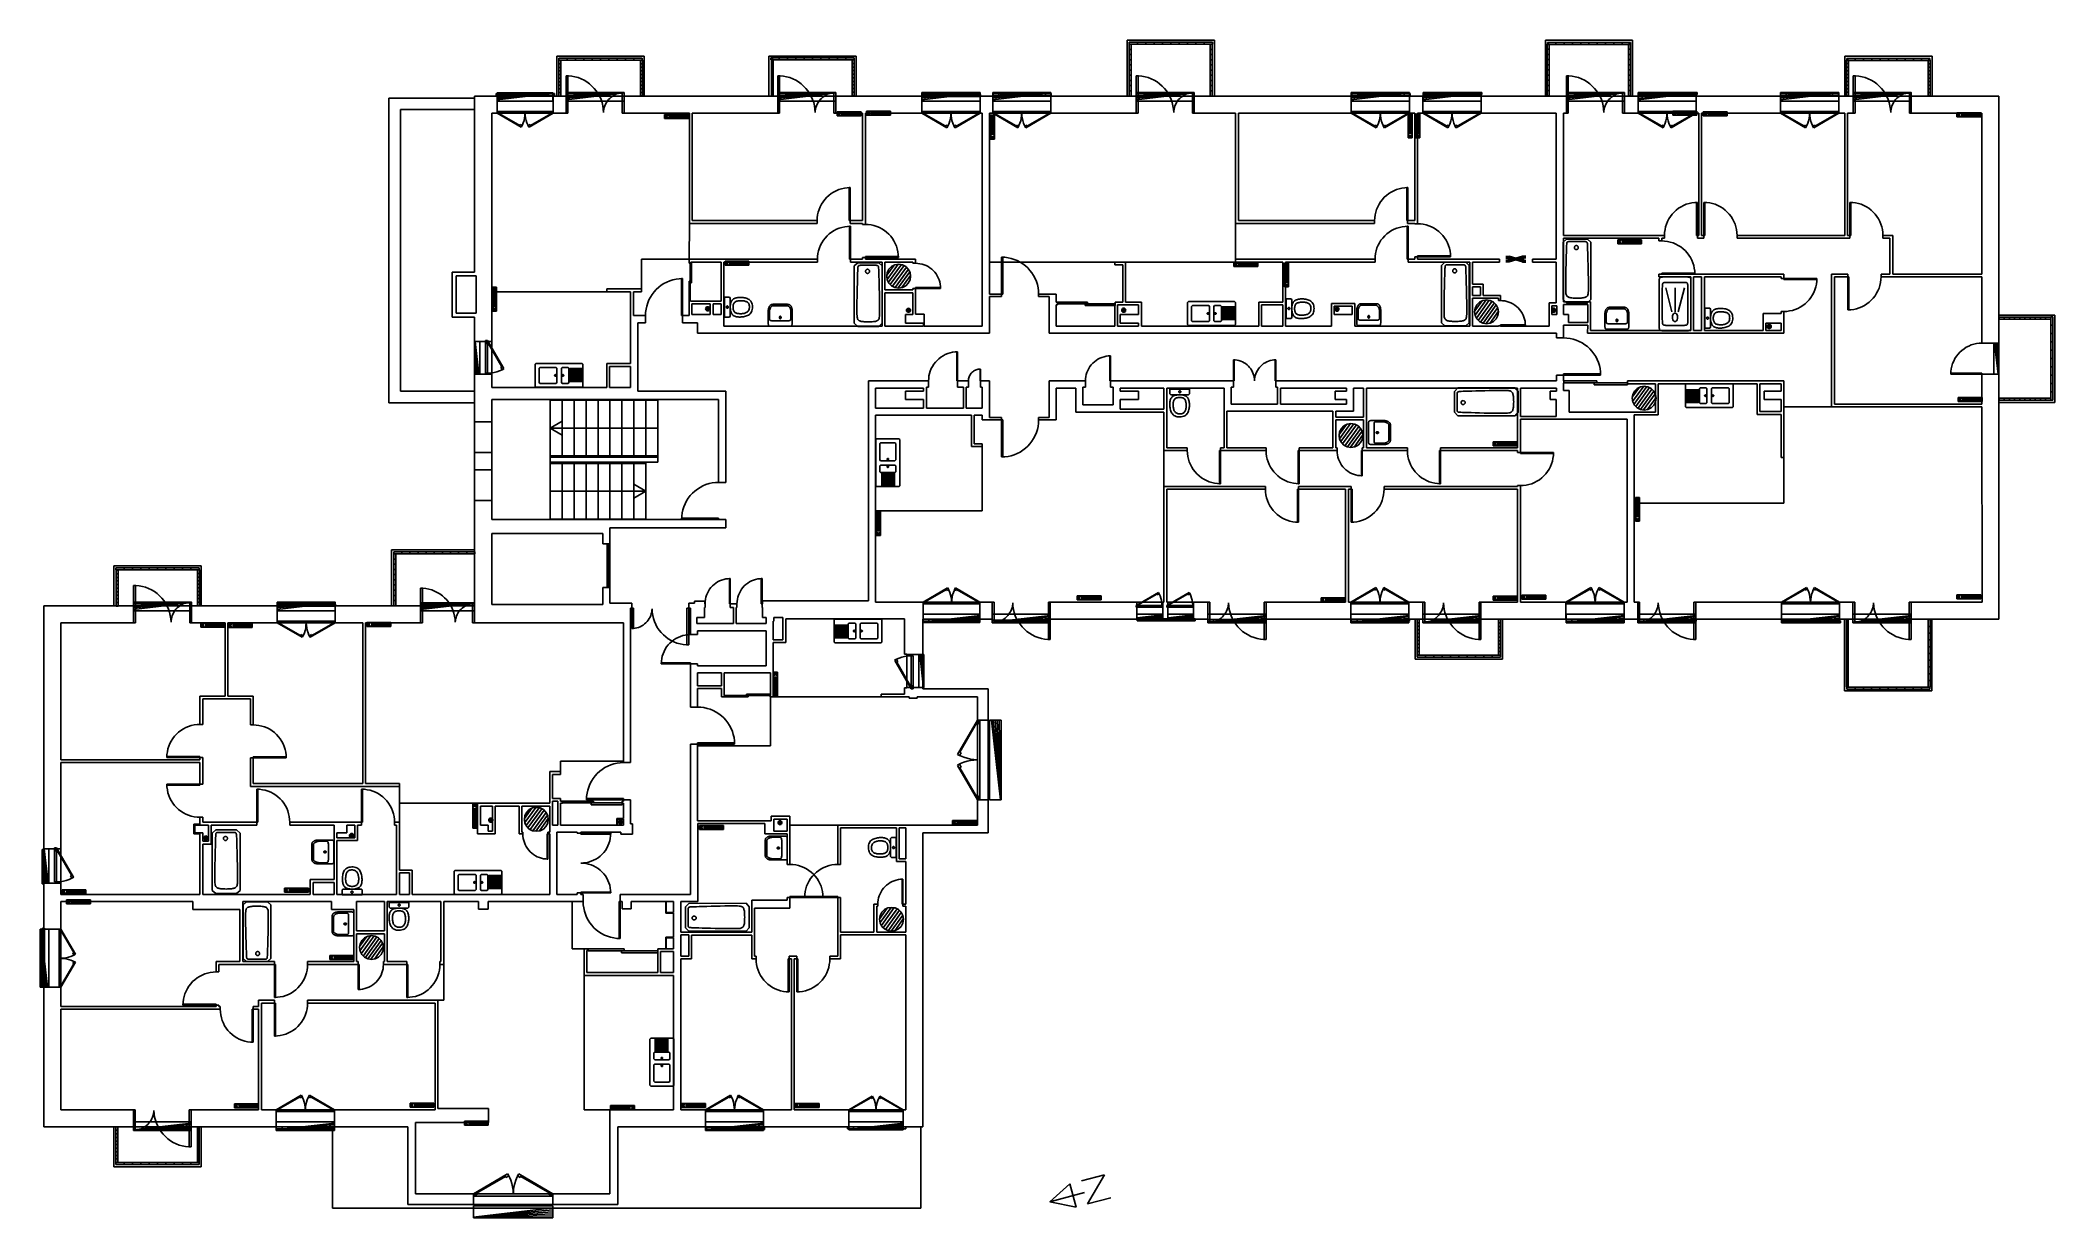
# Model space of a CAD drawing. Header units: millimetres. Extents: x -0.6 to 50, y -2.8 to 26.8.
import ezdxf
from ezdxf.enums import TextEntityAlignment as Align

# ---------------------------------------------------------------- set-up
doc = ezdxf.new("R2010")
doc.units = ezdxf.units.MM
for name, color, linetype in [('ABY_Dao_BATIM', 7, 'Continuous'), ('ABY_Equipement', 7, 'Continuous'), ('ABY_Ouverture', 124, 'Continuous'), ('ABY_Parois', 7, 'Continuous')]:
    doc.layers.add(name, color=color, linetype=linetype)

# ---------------------------------------------------------------- blocks, each defined once
blk = doc.blocks.new('OUV_ABY_D0_POR01')
for p, q in [((-41.3, 99.6), (-50, 100)), ((-50, 100), (-50, 100)), ((-50, 100), (-50, 0)), ((-47, 100), (-50, 100)), ((-47, 0), (-47, 100)), ((-32.6, 98.5), (-41.3, 99.6)), ((-24.1, 96.6), (-32.6, 98.5)), ((-15.8, 94), (-24.1, 96.6)), ((-7.7, 90.6), (-15.8, 94)), ((0, 86.6), (-7.7, 90.6)), ((7.4, 81.9), (0, 86.6)), ((14.3, 76.6), (7.4, 81.9)), ((20.7, 70.7), (14.3, 76.6)), ((26.6, 64.3), (20.7, 70.7)), ((31.9, 57.4), (26.6, 64.3)), ((36.6, 50), (31.9, 57.4)), ((-50, 0), (-47, 0)), ((40.6, 42.3), (36.6, 50)), ((44, 34.2), (40.6, 42.3)), ((46.6, 25.9), (44, 34.2)), ((48.5, 17.4), (46.6, 25.9)), ((49.6, 8.7), (48.5, 17.4)), ((50, 0), (49.6, 8.7))]:
    blk.add_line(p, q)
at = {"flags": 1}
for tag, p in [('DATE_ETAT_EQU', (0, -3.7)), ('DATE_ETAT_VOL', (0, -4.4)), ('DATE_ETAT', (0, -3)), ('ETAT_EQU', (0, -3.4)), ('ETAT_VOL', (0, -4)), ('ETAT', (0, -2.8))]:
    blk.add_attdef(tag, text='', height=0.25, rotation=360, dxfattribs=at).set_placement(p, align=Align.MIDDLE_CENTER)
at = {"color": 0, "linetype": 'ByBlock', "lineweight": -2}
for tag, flags, p in [('NUMCOMP_OUV', 1, (0, -1.9)), ('NUMCOMP_EQU', 1, (0, -2.2)), ('NUMCOMP_VOL', 1, (0, -2.5)), ('OUVERTURE', 13, (0, -0.8)), ('LARGEUR', 5, (0, -1.4)), ('HAUTEUR', 5, (0, -1.6)), ('ALLEGE', 5, (0, -1.1)), ('VOLET', 1, (0, -0.6)), ('SSSC', 1, (0, -0.3))]:
    blk.add_attdef(tag, text='', height=0.25, dxfattribs=dict(at, flags=flags)).set_placement(p, align=Align.MIDDLE)
at = {"flags": 1}
blk.add_attdef('TYPEPORTE', (-1.1, -4.9), '', height=0.25, dxfattribs=at)
blk = doc.blocks.new('OUV_ABY_D4_PPL03')
for p, q in [((-50, 0), (-50, -3)), ((2, 0), (-50, 0)), ((2, -3), (2, 0)), ((-50, -3), (50, -3)), ((-50, -3), (2, -3)), ((50, -3), (-2, -3)), ((-2, -3), (-2, -6)), ((-2, -6), (50, -6)), ((50, -3), (50, -6)), ((50, -6), (50, -3))]:
    blk.add_line(p, q)
at = {"flags": 1}
for tag, p in [('DATE_ETAT_EQU', (0, -3.7)), ('DATE_ETAT_VOL', (0, -4.4)), ('DATE_ETAT', (0, -3)), ('ETAT_EQU', (0, -3.4)), ('ETAT_VOL', (0, -4)), ('ETAT', (0, -2.8))]:
    blk.add_attdef(tag, text='', height=0.25, rotation=360, dxfattribs=at).set_placement(p, align=Align.MIDDLE_CENTER)
at = {"color": 0, "linetype": 'ByBlock', "lineweight": -2}
for tag, flags, p in [('NUMCOMP_OUV', 1, (0, -1.9)), ('NUMCOMP_EQU', 1, (0, -2.2)), ('NUMCOMP_VOL', 1, (0, -2.5)), ('OUVERTURE', 13, (0, -0.8)), ('LARGEUR', 5, (0, -1.4)), ('HAUTEUR', 5, (0, -1.6)), ('ALLEGE', 5, (0, -1.1)), ('VOLET', 1, (0, -0.6)), ('SSSC', 1, (0, -0.3))]:
    blk.add_attdef(tag, text='', height=0.25, dxfattribs=dict(at, flags=flags)).set_placement(p, align=Align.MIDDLE)
at = {"flags": 1}
blk.add_attdef('TYPEPORTE', (-1.1, -4.9), '', height=0.25, dxfattribs=at)
blk = doc.blocks.new('OUV_ABY_D4_PPL01')
for p, q in [((-41.3, 99.6), (-50, 100)), ((-50, 100), (-50, 100)), ((-50, 100), (-50, 0)), ((-47, 100), (-50, 100)), ((-47, 0), (-47, 100)), ((-32.6, 98.5), (-41.3, 99.6)), ((-24.1, 96.6), (-32.6, 98.5)), ((-15.8, 94), (-24.1, 96.6)), ((-7.7, 90.6), (-15.8, 94)), ((0, 86.6), (-7.7, 90.6)), ((7.4, 81.9), (0, 86.6)), ((14.3, 76.6), (7.4, 81.9)), ((20.7, 70.7), (14.3, 76.6)), ((26.6, 64.3), (20.7, 70.7)), ((-50, 0), (-47, 0)), ((31.9, 57.4), (26.6, 64.3)), ((36.6, 50), (31.9, 57.4)), ((40.6, 42.3), (36.6, 50)), ((44, 34.2), (40.6, 42.3)), ((46.6, 25.9), (44, 34.2)), ((48.5, 17.4), (46.6, 25.9)), ((49.6, 8.7), (48.5, 17.4)), ((50, 0), (49.6, 8.7))]:
    blk.add_line(p, q)
at = {"flags": 1}
for tag, p in [('DATE_ETAT_EQU', (0, -3.7)), ('DATE_ETAT_VOL', (0, -4.4)), ('DATE_ETAT', (0, -3)), ('ETAT_EQU', (0, -3.4)), ('ETAT_VOL', (0, -4)), ('ETAT', (0, -2.8))]:
    blk.add_attdef(tag, text='', height=0.25, rotation=360, dxfattribs=at).set_placement(p, align=Align.MIDDLE_CENTER)
at = {"color": 0, "linetype": 'ByBlock', "lineweight": -2}
for tag, flags, p in [('NUMCOMP_OUV', 1, (0, -1.9)), ('NUMCOMP_EQU', 1, (0, -2.2)), ('NUMCOMP_VOL', 1, (0, -2.5)), ('OUVERTURE', 13, (0, -0.8)), ('LARGEUR', 5, (0, -1.4)), ('HAUTEUR', 5, (0, -1.6)), ('ALLEGE', 5, (0, -1.1)), ('VOLET', 1, (0, -0.6)), ('SSSC', 1, (0, -0.3))]:
    blk.add_attdef(tag, text='', height=0.25, dxfattribs=dict(at, flags=flags)).set_placement(p, align=Align.MIDDLE)
at = {"flags": 1}
blk.add_attdef('TYPEPORTE', (-1.1, -4.9), '', height=0.25, dxfattribs=at)
blk = doc.blocks.new('OUV_ABY_D4_PPL02')
for p, q in [((-91.3, 99.6), (-100, 100)), ((-100, 100), (-100, 100)), ((-100, 100), (-100, 0)), ((-97, 100), (-100, 100)), ((-97, 0), (-97, 100)), ((-82.6, 98.5), (-91.3, 99.6)), ((-74.1, 96.6), (-82.6, 98.5)), ((-65.8, 94), (-74.1, 96.6)), ((-57.7, 90.6), (-65.8, 94)), ((-50, 86.6), (-57.7, 90.6)), ((-42.6, 81.9), (-50, 86.6)), ((-35.7, 76.6), (-42.6, 81.9)), ((-29.3, 70.7), (-35.7, 76.6)), ((-23.4, 64.3), (-29.3, 70.7)), ((29.3, 70.7), (23.4, 64.3)), ((35.7, 76.6), (29.3, 70.7)), ((42.6, 81.9), (35.7, 76.6)), ((50, 86.6), (42.6, 81.9)), ((57.7, 90.6), (50, 86.6)), ((65.8, 94), (57.7, 90.6)), ((74.1, 96.6), (65.8, 94)), ((82.6, 98.5), (74.1, 96.6)), ((91.3, 99.6), (82.6, 98.5)), ((100, 100), (91.3, 99.6)), ((97, 0), (97, 100)), ((97, 100), (100, 100)), ((100, 100), (100, 0)), ((-100, 0), (-97, 0)), ((-18.1, 57.4), (-23.4, 64.3)), ((-13.4, 50), (-18.1, 57.4)), ((-9.4, 42.3), (-13.4, 50)), ((-6, 34.2), (-9.4, 42.3)), ((-3.4, 25.9), (-6, 34.2)), ((-1.5, 17.4), (-3.4, 25.9)), ((-0.4, 8.7), (-1.5, 17.4)), ((0, 0), (-0.4, 8.7)), ((0.4, 8.7), (0, 0)), ((0, 0), (0, 0)), ((1.5, 17.4), (0.4, 8.7)), ((3.4, 25.9), (1.5, 17.4)), ((6, 34.2), (3.4, 25.9)), ((9.4, 42.3), (6, 34.2)), ((13.4, 50), (9.4, 42.3)), ((18.1, 57.4), (13.4, 50)), ((23.4, 64.3), (18.1, 57.4)), ((100, 0), (97, 0))]:
    blk.add_line(p, q)
at = {"flags": 1}
for tag, p in [('DATE_ETAT_EQU', (0, -3.7)), ('DATE_ETAT_VOL', (0, -4.4)), ('DATE_ETAT', (0, -3)), ('ETAT_EQU', (0, -3.4)), ('ETAT_VOL', (0, -4)), ('ETAT', (0, -2.8))]:
    blk.add_attdef(tag, text='', height=0.25, rotation=360, dxfattribs=at).set_placement(p, align=Align.MIDDLE_CENTER)
at = {"color": 0, "linetype": 'ByBlock', "lineweight": -2}
for tag, flags, p in [('NUMCOMP_OUV', 1, (0, -1.9)), ('NUMCOMP_EQU', 1, (0, -2.2)), ('NUMCOMP_VOL', 1, (0, -2.5)), ('OUVERTURE', 13, (0, -0.8)), ('LARGEUR', 5, (0, -1.4)), ('HAUTEUR', 5, (0, -1.6)), ('ALLEGE', 5, (0, -1.1)), ('VOLET', 1, (0, -0.6)), ('SSSC', 1, (0, -0.3))]:
    blk.add_attdef(tag, text='', height=0.25, dxfattribs=dict(at, flags=flags)).set_placement(p, align=Align.MIDDLE)
at = {"flags": 1}
blk.add_attdef('TYPEPORTE', (-1.1, -4.9), '', height=0.25, dxfattribs=at)
blk = doc.blocks.new('OUV_ABY_D0_POR03')
for p, q in [((-5.8, 7.99), (-6.2, 7.99)), ((-6.2, 7.99), (-6.2, 0)), ((-5.68, 7.98), (-5.82, 7.99)), ((-5.8, 0), (-5.8, 7.99)), ((-4.98, 7.91), (-5.68, 7.98)), ((-4.3, 7.77), (-4.98, 7.91)), ((-3.63, 7.58), (-4.3, 7.77)), ((-2.98, 7.32), (-3.63, 7.58)), ((-2.35, 7.01), (-2.98, 7.32)), ((-1.75, 6.65), (-2.35, 7.01)), ((-1.19, 6.24), (-1.75, 6.65)), ((-0.67, 5.78), (-1.19, 6.24)), ((-0.18, 5.27), (-0.67, 5.78)), ((0.25, 4.73), (-0.18, 5.27)), ((0.64, 4.15), (0.25, 4.73)), ((5.87, 4.39), (5.49, 4.35)), ((5.8, 4.39), (6.2, 4.39)), ((5.8, 0), (5.8, 4.39)), ((6.2, 4.39), (6.2, 0)), ((-6.2, 0), (-5.8, 0)), ((0.98, 3.54), (0.64, 4.15)), ((1.26, 2.9), (0.98, 3.54)), ((1.48, 2.24), (1.26, 2.9)), ((1.65, 1.56), (1.48, 2.24)), ((1.75, 0.87), (1.65, 1.56)), ((1.8, 0.17), (1.75, 0.87)), ((1.82, 0.44), (1.8, 0.15)), ((1.87, 0.82), (1.82, 0.44)), ((1.96, 1.2), (1.87, 0.82)), ((2.08, 1.56), (1.96, 1.2)), ((2.23, 1.91), (2.08, 1.56)), ((2.41, 2.25), (2.23, 1.91)), ((2.63, 2.57), (2.41, 2.25)), ((2.86, 2.88), (2.63, 2.57)), ((3.13, 3.16), (2.86, 2.88)), ((3.41, 3.41), (3.13, 3.16)), ((3.72, 3.64), (3.41, 3.41)), ((4.05, 3.84), (3.72, 3.64)), ((4.39, 4.02), (4.05, 3.84)), ((4.75, 4.16), (4.39, 4.02)), ((5.12, 4.27), (4.75, 4.16)), ((5.49, 4.35), (5.12, 4.27)), ((6.2, 0), (5.8, 0))]:
    blk.add_line(p, q)
at = {"flags": 1}
for tag, p in [('DATE_ETAT_EQU', (0, -3.71)), ('DATE_ETAT_VOL', (0, -4.37)), ('DATE_ETAT', (0, -3.05)), ('ETAT_EQU', (0, -3.38)), ('ETAT_VOL', (0, -4.04)), ('ETAT', (0, -2.77))]:
    blk.add_attdef(tag, text='', height=0.25, rotation=360, dxfattribs=at).set_placement(p, align=Align.MIDDLE_CENTER)
at = {"color": 0, "linetype": 'ByBlock', "lineweight": -2}
for tag, flags, p in [('NUMCOMP_OUV', 1, (0, -1.93)), ('NUMCOMP_EQU', 1, (0, -2.21)), ('NUMCOMP_VOL', 1, (0, -2.48)), ('OUVERTURE', 13, (0, -0.83)), ('LARGEUR', 5, (0, -1.37)), ('HAUTEUR', 5, (0, -1.64)), ('ALLEGE', 5, (0, -1.1)), ('VOLET', 1, (0, -0.56)), ('SSSC', 1, (0, -0.29))]:
    blk.add_attdef(tag, text='', height=0.25, dxfattribs=dict(at, flags=flags)).set_placement(p, align=Align.MIDDLE)
at = {"flags": 1}
blk.add_attdef('TYPEPORTE', (-1.12, -4.91), '', height=0.25, dxfattribs=at)
blk = doc.blocks.new('OUV_ABY_OUV_3')
for p, q in [((-50, 0), (50, 0)), ((-50, -6), (-50, 0)), ((-50, 0), (-50, -3)), ((-49.5, 0), (-50, 0)), ((-46.5, 0), (-49.5, 0)), ((-46.5, -3), (-46.5, 0)), ((-1, 0), (-1, -3)), ((2, 0), (-1, 0)), ((2, -3), (2, 0)), ((50, 0), (50, -3)), ((-50, -3), (50, -3)), ((-50, -6), (-50, -3)), ((-50, -3), (-46.5, -3)), ((50, -6), (-50, -6)), ((-46.5, -1), (-1, -1)), ((-46.5, -2), (-46.5, -1)), ((-1, -2), (-46.5, -2)), ((-2, -6), (-2, -3)), ((-2, -3), (1, -3)), ((1, -6), (-2, -6)), ((-1, -1), (-1, -2)), ((-1, -3), (2, -3)), ((1, -3), (1, -6)), ((46.5, -4), (1, -4)), ((1, -4), (1, -5)), ((1, -5), (46.5, -5)), ((46.5, -6), (46.5, -3)), ((46.5, -3), (49.5, -3)), ((46.5, -5), (46.5, -4)), ((50, -6), (46.5, -6)), ((49.5, -3), (50, -3)), ((50, -3), (50, -6)), ((50, -3), (50, -6))]:
    blk.add_line(p, q)
at = {"flags": 1}
for tag, p in [('DATE_ETAT_EQU', (0, -3.7)), ('DATE_ETAT_VOL', (0, -4.4)), ('DATE_ETAT', (0, -3)), ('ETAT_EQU', (0, -3.4)), ('ETAT_VOL', (0, -4)), ('ETAT', (0, -2.8))]:
    blk.add_attdef(tag, text='', height=0.25, rotation=360, dxfattribs=at).set_placement(p, align=Align.MIDDLE_CENTER)
at = {"color": 0, "linetype": 'ByBlock', "lineweight": -2}
for tag, flags, p in [('NUMCOMP_OUV', 1, (0, -1.9)), ('NUMCOMP_EQU', 1, (0, -2.2)), ('NUMCOMP_VOL', 1, (0, -2.5)), ('OUVERTURE', 13, (0, -0.8)), ('LARGEUR', 5, (0, -1.4)), ('HAUTEUR', 5, (0, -1.6)), ('ALLEGE', 5, (0, -1.1)), ('VOLET', 1, (0, -0.6)), ('SSSC', 1, (0, -0.3))]:
    blk.add_attdef(tag, text='', height=0.25, dxfattribs=dict(at, flags=flags)).set_placement(p, align=Align.MIDDLE)
at = {"flags": 1}
blk.add_attdef('TYPEPORTE', (-1.1, -4.9), '', height=0.25, dxfattribs=at)
blk = doc.blocks.new('OUV_ABY_C0_POR10')
for p, q in [((-6.2, 0), (-5.8, 0)), ((-6.2, -4.39), (-6.2, 0)), ((-5.8, 0), (-5.8, -4.39)), ((5.8, 0), (5.8, -7.99)), ((6.2, 0), (5.8, 0)), ((6.2, -7.99), (6.2, 0)), ((-5.49, -4.35), (-5.12, -4.27)), ((-5.12, -4.27), (-4.75, -4.16)), ((-4.75, -4.16), (-4.39, -4.02)), ((-4.39, -4.02), (-4.05, -3.84)), ((-4.05, -3.84), (-3.72, -3.64)), ((-3.72, -3.64), (-3.41, -3.41)), ((-3.41, -3.41), (-3.13, -3.16)), ((-3.13, -3.16), (-2.86, -2.88)), ((-2.86, -2.88), (-2.63, -2.57)), ((-2.63, -2.57), (-2.41, -2.25)), ((-2.41, -2.25), (-2.23, -1.91)), ((-2.23, -1.91), (-2.08, -1.56)), ((-2.08, -1.56), (-1.96, -1.2)), ((-1.96, -1.2), (-1.87, -0.82)), ((-1.87, -0.82), (-1.82, -0.44)), ((-1.82, -0.44), (-1.8, -0.15)), ((-1.8, -0.17), (-1.75, -0.87)), ((-1.75, -0.87), (-1.65, -1.56)), ((-1.65, -1.56), (-1.48, -2.24)), ((-1.48, -2.24), (-1.26, -2.9)), ((-1.26, -2.9), (-0.98, -3.54)), ((-0.98, -3.54), (-0.64, -4.15)), ((-0.64, -4.15), (-0.25, -4.73)), ((-5.8, -4.39), (-6.2, -4.39)), ((-5.87, -4.39), (-5.49, -4.35)), ((-0.25, -4.73), (0.18, -5.27)), ((0.18, -5.27), (0.67, -5.78)), ((0.67, -5.78), (1.19, -6.24)), ((1.19, -6.24), (1.75, -6.65)), ((1.75, -6.65), (2.35, -7.01)), ((2.35, -7.01), (2.98, -7.32)), ((2.98, -7.32), (3.63, -7.58)), ((3.63, -7.58), (4.3, -7.77)), ((4.3, -7.77), (4.98, -7.91)), ((4.98, -7.91), (5.68, -7.98)), ((5.68, -7.98), (5.82, -7.99)), ((5.8, -7.99), (6.2, -7.99))]:
    blk.add_line(p, q)
at = {"flags": 1}
for tag, p in [('DATE_ETAT_EQU', (0, -3.71)), ('DATE_ETAT_VOL', (0, -4.37)), ('DATE_ETAT', (0, -3.05)), ('ETAT_EQU', (0, -3.38)), ('ETAT_VOL', (0, -4.04)), ('ETAT', (0, -2.77))]:
    blk.add_attdef(tag, text='', height=0.25, rotation=360, dxfattribs=at).set_placement(p, align=Align.MIDDLE_CENTER)
at = {"color": 0, "linetype": 'ByBlock', "lineweight": -2}
for tag, flags, p in [('NUMCOMP_OUV', 1, (0, -1.93)), ('NUMCOMP_EQU', 1, (0, -2.21)), ('NUMCOMP_VOL', 1, (0, -2.48)), ('OUVERTURE', 13, (0, -0.83)), ('LARGEUR', 5, (0, -1.37)), ('HAUTEUR', 5, (0, -1.64)), ('ALLEGE', 5, (0, -1.1)), ('VOLET', 1, (0, -0.56)), ('SSSC', 1, (0, -0.29))]:
    blk.add_attdef(tag, text='', height=0.25, dxfattribs=dict(at, flags=flags)).set_placement(p, align=Align.MIDDLE)
at = {"flags": 1}
blk.add_attdef('TYPEPORTE', (-1.12, -4.91), '', height=0.25, dxfattribs=at)
blk = doc.blocks.new('VOL_ABY_B3_VOL01')
for p, q in [((-50, -15), (-50, 0)), ((-50, 0), (50, 0)), ((50, 0), (50, -12)), ((50, -2.5), (-50.1, -14.2)), ((50, -2.5), (-50.1, -14.2)), ((50, -5), (-50.1, -14.2)), ((50, -5), (-50.1, -14.2)), ((50, -7.5), (-50.1, -14.2)), ((50, -7.5), (-50.1, -14.2)), ((50, -10), (-50, -14.2)), ((50, -10), (-50, -14.2)), ((-50, -15), (-50, -12)), ((50, -12.5), (-50, -14.2)), ((50, -12.5), (-50, -14.2)), ((50, -15), (-50, -15)), ((50, -12), (50, -15))]:
    blk.add_line(p, q)
at = {"color": 0, "linetype": 'ByBlock', "lineweight": -2}
for tag, flags, p in [('PROFONDEUR', 5, (0, -1.1)), ('ANNEE_REN', 1, (0, -3)), ('NUMCOMP', 9, (0, -2.7)), ('ALTITUDE', 13, (0, -0.5)), ('LARGEUR', 5, (0, -0.8)), ('HAUTEUR', 5, (0, -1.3)), ('EQMUR', 9, (0, -1.9)), ('EQOUV', 9, (0, -2.2)), ('EQFAC', 9, (0, -1.6)), ('SSSC', 5, (0, -0.3)), ('QTE', 9, (0, -2.4))]:
    blk.add_attdef(tag, text='', height=0.25, dxfattribs=dict(at, flags=flags)).set_placement(p, align=Align.MIDDLE)
for tag, flags, p in [('DATE_ETAT', 1, (0, -3.6)), ('DUREE_VIE', 9, (0, -3.9)), ('ETAT', 9, (0, -3.3))]:
    blk.add_attdef(tag, text='', height=0.25, rotation=360, dxfattribs=dict(flags=flags)).set_placement(p, align=Align.MIDDLE_CENTER)
blk = doc.blocks.new('OUV_ABY_B1_FEN01')
for p, q in [((-26.7, -6.5), (16.3, 18.5)), ((-22.7, -5.4), (13.4, 15.4)), ((14.3, 13.9), (12.8, 16.5)), ((17.8, 15.9), (14.3, 13.9)), ((16.3, 18.5), (17.8, 15.9)), ((18, 15.9), (16.5, 18.7)), ((19.8, 11.9), (18, 15.9)), ((21.2, 7.8), (19.8, 11.9)), ((22.2, 3.6), (21.2, 7.8)), ((22.9, -0.7), (22.2, 3.6)), ((-26.7, -6.5), (23.3, -6.5)), ((-26.7, -6.5), (-25.2, -9.1)), ((-26.7, -9.5), (-26.7, -6.5)), ((23.2, -9.5), (-26.7, -9.5)), ((-25.2, -9.1), (-21.8, -7.1)), ((-21.8, -7.1), (-23.3, -4.4)), ((23.2, -5.1), (22.9, -0.7)), ((23.2, -9.5), (23.2, -5.1))]:
    blk.add_line(p, q)
at = {"flags": 1}
for tag, p in [('DATE_ETAT_EQU', (0, -3.7)), ('DATE_ETAT_VOL', (0, -4.4)), ('DATE_ETAT', (0, -3)), ('ETAT_EQU', (0, -3.4)), ('ETAT_VOL', (0, -4)), ('ETAT', (0, -2.8))]:
    blk.add_attdef(tag, text='', height=0.25, rotation=360, dxfattribs=at).set_placement(p, align=Align.MIDDLE_CENTER)
at = {"color": 0, "linetype": 'ByBlock', "lineweight": -2}
for tag, flags, p in [('NUMCOMP_OUV', 1, (0, -1.9)), ('NUMCOMP_EQU', 1, (0, -2.2)), ('NUMCOMP_VOL', 1, (0, -2.5)), ('OUVERTURE', 13, (0, -0.8)), ('LARGEUR', 5, (0, -1.4)), ('HAUTEUR', 5, (0, -1.6)), ('ALLEGE', 5, (0, -1.1)), ('VOLET', 1, (0, -0.6)), ('SSSC', 1, (0, -0.3))]:
    blk.add_attdef(tag, text='', height=0.25, dxfattribs=dict(at, flags=flags)).set_placement(p, align=Align.MIDDLE)
at = {"flags": 1}
blk.add_attdef('TYPEPORTE', (-1.1, -4.9), '', height=0.25, dxfattribs=at)
blk = doc.blocks.new('OUV_ABY_B1_FEN02')
for p, q in [((-50, 0), (-7, 25)), ((-50, 0), (50, 0)), ((-50, -3), (-50, 0)), ((-50, 0), (-48.5, -2.6)), ((-45, -0.6), (-46.5, 2)), ((-46, 1), (-9.8, 21.9)), ((-9, 20.4), (-10.5, 23)), ((-5.5, 22.4), (-9, 20.4)), ((-7, 25), (-5.5, 22.4)), ((-6.7, 25), (-6.8, 25.1)), ((-4.7, 21.1), (-6.7, 25)), ((-3, 17.1), (-4.7, 21.1)), ((-1.7, 12.9), (-3, 17.1)), ((-0.8, 8.7), (-1.7, 12.9)), ((-0.2, 4.4), (-0.8, 8.7)), ((0, 0), (-0.2, 4.4)), ((0.5, 4.5), (0.3, 0.2)), ((0.3, 0.2), (0.3, 0)), ((1, 8.8), (0.5, 4.5)), ((2, 13), (1, 8.8)), ((3.3, 17.1), (2, 13)), ((5, 21.2), (3.3, 17.1)), ((7, 25), (5, 21.2)), ((7, 25), (5.5, 22.4)), ((5.5, 22.4), (9, 20.4)), ((50, 0), (7, 25)), ((9, 20.4), (10.5, 23)), ((46, 1), (9.8, 21.9)), ((45, -0.6), (46.5, 2)), ((50, 0), (48.5, -2.6)), ((50, 0), (50, -3)), ((50, -3), (-50, -3)), ((-48.5, -2.6), (-45, -0.6)), ((48.5, -2.6), (45, -0.6))]:
    blk.add_line(p, q)
at = {"flags": 1}
for tag, p in [('DATE_ETAT_EQU', (0, -3.7)), ('DATE_ETAT_VOL', (0, -4.4)), ('DATE_ETAT', (0, -3)), ('ETAT_EQU', (0, -3.4)), ('ETAT_VOL', (0, -4)), ('ETAT', (0, -2.8))]:
    blk.add_attdef(tag, text='', height=0.25, rotation=360, dxfattribs=at).set_placement(p, align=Align.MIDDLE_CENTER)
at = {"color": 0, "linetype": 'ByBlock', "lineweight": -2}
for tag, flags, p in [('NUMCOMP_OUV', 1, (0, -1.9)), ('NUMCOMP_EQU', 1, (0, -2.2)), ('NUMCOMP_VOL', 1, (0, -2.5)), ('OUVERTURE', 13, (0, -0.8)), ('LARGEUR', 5, (0, -1.4)), ('HAUTEUR', 5, (0, -1.6)), ('ALLEGE', 5, (0, -1.1)), ('VOLET', 1, (0, -0.6)), ('SSSC', 1, (0, -0.3))]:
    blk.add_attdef(tag, text='', height=0.25, dxfattribs=dict(at, flags=flags)).set_placement(p, align=Align.MIDDLE)
at = {"flags": 1}
blk.add_attdef('TYPEPORTE', (-1.1, -4.9), '', height=0.25, dxfattribs=at)
blk = doc.blocks.new('OUV_ABY_B0_POR01')
for p, q in [((-41.3, 99.6), (-50, 100)), ((-50, 100), (-50, 100)), ((-50, 100), (-50, 0)), ((-47, 100), (-50, 100)), ((-47, 0), (-47, 100)), ((-32.6, 98.5), (-41.3, 99.6)), ((-24.1, 96.6), (-32.6, 98.5)), ((-15.8, 94), (-24.1, 96.6)), ((-7.7, 90.6), (-15.8, 94)), ((0, 86.6), (-7.7, 90.6)), ((7.4, 81.9), (0, 86.6)), ((14.3, 76.6), (7.4, 81.9)), ((20.7, 70.7), (14.3, 76.6)), ((26.6, 64.3), (20.7, 70.7)), ((-50, 0), (-47, 0)), ((31.9, 57.4), (26.6, 64.3)), ((36.6, 50), (31.9, 57.4)), ((40.6, 42.3), (36.6, 50)), ((44, 34.2), (40.6, 42.3)), ((46.6, 25.9), (44, 34.2)), ((48.5, 17.4), (46.6, 25.9)), ((49.6, 8.7), (48.5, 17.4)), ((50, 0), (49.6, 8.7))]:
    blk.add_line(p, q)
at = {"flags": 1}
for tag, p in [('DATE_ETAT_EQU', (0, -3.7)), ('DATE_ETAT_VOL', (0, -4.4)), ('DATE_ETAT', (0, -3)), ('ETAT_EQU', (0, -3.4)), ('ETAT_VOL', (0, -4)), ('ETAT', (0, -2.8))]:
    blk.add_attdef(tag, text='', height=0.25, rotation=360, dxfattribs=at).set_placement(p, align=Align.MIDDLE_CENTER)
at = {"color": 0, "linetype": 'ByBlock', "lineweight": -2}
for tag, flags, p in [('NUMCOMP_OUV', 1, (0, -1.9)), ('NUMCOMP_EQU', 1, (0, -2.2)), ('NUMCOMP_VOL', 1, (0, -2.5)), ('OUVERTURE', 13, (0, -0.8)), ('LARGEUR', 5, (0, -1.4)), ('HAUTEUR', 5, (0, -1.6)), ('ALLEGE', 5, (0, -1.1)), ('VOLET', 1, (0, -0.6)), ('SSSC', 1, (0, -0.3))]:
    blk.add_attdef(tag, text='', height=0.25, dxfattribs=dict(at, flags=flags)).set_placement(p, align=Align.MIDDLE)
at = {"flags": 1}
blk.add_attdef('TYPEPORTE', (-1.1, -4.9), '', height=0.25, dxfattribs=at)
blk = doc.blocks.new('OUV_VIDE')
at = {"color": 4, "linetype": 'Continuous', "lineweight": 50}
for p, q in [((-0.3, 0.05), (-0.2, 0.05)), ((-0.2, 0.05), (-0.2, -0.05)), ((-0.2, 0.05), (0.2, -0.05)), ((-0.2, -0.05), (0.2, 0.05)), ((0.3, 0.05), (0.2, 0.05)), ((0.2, 0.05), (0.2, -0.05)), ((-0.2, -0.05), (-0.3, -0.05)), ((0.2, -0.05), (0.3, -0.05))]:
    blk.add_line(p, q, dxfattribs=at)
at = {"color": 0, "linetype": 'ByBlock', "lineweight": -2}
for tag, flags, p in [('VOLET', 1, (0, -0.559)), ('SSSC', 1, (0, -0.289)), ('OUVERTURE', 13, (0, -0.829)), ('ALLEGE', 5, (0, -1.099)), ('LARGEUR', 5, (0, -1.369)), ('HAUTEUR', 5, (0, -1.639)), ('NUMCOMP_OUV', 1, (0, -1.929)), ('NUMCOMP_EQU', 1, (0, -2.213)), ('NUMCOMP_VOL', 1, (0, -2.484))]:
    blk.add_attdef(tag, text='', height=0.25, dxfattribs=dict(at, flags=flags)).set_placement(p, align=Align.MIDDLE)
at = {"flags": 1}
for tag, p in [('DATE_ETAT', (0, -3.045)), ('ETAT', (0, -2.772)), ('ETAT_EQU', (0, -3.376)), ('DATE_ETAT_EQU', (0, -3.707)), ('ETAT_VOL', (0, -4.037)), ('DATE_ETAT_VOL', (0, -4.368))]:
    blk.add_attdef(tag, text='', height=0.25, rotation=360, dxfattribs=at).set_placement(p, align=Align.MIDDLE_CENTER)
blk = doc.blocks.new('EQU_ABY_I0_BAI01')
for p, q in [((-20, 45), (-15, 50)), ((-20, -45), (-20, 45)), ((-16.3, 27.8), (-16.2, 31.3)), ((-16.2, 31.3), (-16.1, 34)), ((-16.1, 34), (-15.9, 36)), ((-15.9, 36), (-15.6, 37.4)), ((-15.6, 37.4), (-15.3, 38.4)), ((-15.3, 38.4), (-14.9, 39.1)), ((-15, 50), (15, 50)), ((-14.9, 39.1), (-14.5, 39.7)), ((-14.5, 39.7), (-14, 40.2)), ((-14, 40.2), (-13.5, 40.6)), ((-13.5, 40.6), (-12.9, 41)), ((-12.9, 41), (-12.1, 41.4)), ((-12.1, 41.4), (-11.2, 41.7)), ((-11.2, 41.7), (-10.2, 42)), ((-10.2, 42), (-8.9, 42.3)), ((-8.9, 42.3), (-7.5, 42.5)), ((-7.5, 42.5), (-5.8, 42.7)), ((-5.8, 42.7), (-4, 42.8)), ((-4, 42.8), (-2, 42.8)), ((-2, 42.8), (0, 42.9)), ((0, 42.9), (2, 42.8)), ((2, 42.8), (4, 42.8)), ((4, 42.8), (5.8, 42.7)), ((5.8, 42.7), (7.5, 42.5)), ((7.5, 42.5), (8.9, 42.3)), ((8.9, 42.3), (10.2, 42)), ((10.2, 42), (11.2, 41.7)), ((11.2, 41.7), (12.1, 41.4)), ((12.1, 41.4), (12.9, 41)), ((12.9, 41), (13.5, 40.5)), ((13.5, 40.5), (14, 40)), ((14, 40), (14.5, 39.5)), ((14.5, 39.5), (14.9, 38.9)), ((14.9, 38.9), (15.3, 38.1)), ((15, 50), (20, 45)), ((15.3, 38.1), (15.6, 37)), ((15.6, 37), (15.9, 35.5)), ((15.9, 35.5), (16.1, 33.4)), ((16.1, 33.4), (16.2, 30.6)), ((16.2, 30.6), (16.3, 27)), ((20, 45), (20, -45)), ((-16.3, 23.3), (-16.3, 27.8)), ((-16.3, 17.8), (-16.3, 23.3)), ((-16.2, 11.5), (-16.3, 17.8)), ((-16.1, 4.6), (-16.2, 11.5)), ((-16, -2.5), (-16.1, 4.6)), ((16.1, 3.7), (16, -3.5)), ((16.2, 10.6), (16.1, 3.7)), ((16.3, 16.9), (16.2, 10.6)), ((16.3, 27), (16.3, 22.5)), ((16.3, 22.5), (16.3, 16.9)), ((-15.8, -9.7), (-16, -2.5)), ((-15.6, -16.6), (-15.8, -9.7)), ((-15.5, -22.9), (-15.6, -16.6)), ((-15.3, -28.5), (-15.5, -22.9)), ((-15.2, -33), (-15.3, -28.5)), ((15.5, -23.8), (15.3, -29.3)), ((15.6, -17.5), (15.5, -23.8)), ((15.8, -10.6), (15.6, -17.5)), ((16, -3.5), (15.8, -10.6)), ((-15, -50), (-20, -45)), ((-15.1, -36.6), (-15.2, -33)), ((-15, -39.4), (-15.1, -36.6)), ((-14.9, -41.4), (-15, -39.4)), ((15, -50), (-15, -50)), ((-14.8, -42.9), (-14.9, -41.4)), ((-14.6, -43.9), (-14.8, -42.9)), ((-14.4, -44.6), (-14.6, -43.9)), ((-14.2, -45), (-14.4, -44.6)), ((-13.8, -45.3), (-14.2, -45)), ((-13.4, -45.6), (-13.8, -45.3)), ((-12.8, -45.8), (-13.4, -45.6)), ((-12.1, -45.9), (-12.8, -45.8)), ((-11.2, -46), (-12.1, -45.9)), ((-10.2, -46), (-11.2, -46)), ((-8.9, -46), (-10.2, -46)), ((-7.5, -46), (-8.9, -46)), ((-5.8, -46), (-7.5, -46)), ((-4, -46), (-5.8, -46)), ((-2, -46), (-4, -46)), ((0, -46), (-2, -46)), ((-1.8, -36.5), (-1.7, -35.8)), ((-1.7, -37.2), (-1.8, -36.5)), ((-1.7, -35.8), (-1.6, -35.2)), ((-1.6, -37.8), (-1.7, -37.2)), ((-1.6, -35.2), (-1.3, -34.7)), ((-1.3, -38.3), (-1.6, -37.8)), ((-1.3, -34.7), (-1, -34.2)), ((-1, -38.8), (-1.3, -38.3)), ((-1, -34.2), (-0.6, -33.8)), ((-0.6, -39.2), (-1, -38.8)), ((-0.6, -33.8), (-0.1, -33.5)), ((-0.1, -39.5), (-0.6, -39.2)), ((-0.1, -33.5), (0.4, -33.3)), ((0.4, -39.7), (-0.1, -39.5)), ((2, -46), (0, -46)), ((0.4, -33.3), (1, -33.3)), ((1, -39.7), (0.4, -39.7)), ((1, -33.3), (1.6, -33.3)), ((1.6, -39.7), (1, -39.7)), ((1.6, -33.3), (2.1, -33.5)), ((2.1, -39.5), (1.6, -39.7)), ((4, -46), (2, -46)), ((2.1, -33.5), (2.6, -33.8)), ((2.6, -39.2), (2.1, -39.5)), ((2.6, -33.8), (3, -34.2)), ((3, -38.8), (2.6, -39.2)), ((3, -34.2), (3.3, -34.7)), ((3.3, -38.3), (3, -38.8)), ((3.3, -34.7), (3.6, -35.2)), ((3.6, -37.8), (3.3, -38.3)), ((3.6, -35.2), (3.7, -35.8)), ((3.7, -37.2), (3.6, -37.8)), ((3.7, -35.8), (3.8, -36.5)), ((3.8, -36.5), (3.7, -37.2)), ((5.8, -46), (4, -46)), ((7.5, -46), (5.8, -46)), ((8.9, -46), (7.5, -46)), ((10.2, -46), (8.9, -46)), ((11.2, -46), (10.2, -46)), ((12.1, -45.9), (11.2, -46)), ((12.8, -45.8), (12.1, -45.9)), ((13.4, -45.7), (12.8, -45.8)), ((13.8, -45.4), (13.4, -45.7)), ((14.2, -45.2), (13.8, -45.4)), ((14.4, -44.8), (14.2, -45.2)), ((14.6, -44.2), (14.4, -44.8)), ((14.8, -43.3), (14.6, -44.2)), ((14.9, -41.9), (14.8, -43.3)), ((15, -40), (14.9, -41.9)), ((15.1, -37.3), (15, -40)), ((20, -45), (15, -50)), ((15.2, -33.8), (15.1, -37.3)), ((15.3, -29.3), (15.2, -33.8))]:
    blk.add_line(p, q)
at = {"color": 0, "linetype": 'ByBlock', "lineweight": -2}
for tag, flags, p in [('PROFONDEUR', 5, (0, -1.1)), ('ANNEE_REN', 1, (0, -3)), ('NUMCOMP', 9, (0, -2.7)), ('ALTITUDE', 13, (0, -0.5)), ('LARGEUR', 5, (0, -0.8)), ('HAUTEUR', 5, (0, -1.3)), ('EQMUR', 9, (0, -1.9)), ('EQOUV', 9, (0, -2.2)), ('EQFAC', 9, (0, -1.6)), ('SSSC', 5, (0, -0.3)), ('QTE', 9, (0, -2.4))]:
    blk.add_attdef(tag, text='', height=0.25, dxfattribs=dict(at, flags=flags)).set_placement(p, align=Align.MIDDLE)
for tag, flags, p in [('DATE_ETAT', 1, (0, -3.6)), ('DUREE_VIE', 9, (0, -3.9)), ('ETAT', 9, (0, -3.3))]:
    blk.add_attdef(tag, text='', height=0.25, rotation=360, dxfattribs=dict(flags=flags)).set_placement(p, align=Align.MIDDLE_CENTER)
blk = doc.blocks.new('EQU_ABY_I0_LAV01')
for p, q in [((-50, 21.1), (-49.9, 22.9)), ((-50, 19), (-50, 21.1)), ((-50, 16.7), (-50, 19)), ((-50, 14), (-50, 16.7)), ((-50, 11.1), (-50, 14)), ((-50, 8.1), (-50, 11.1)), ((-50, 5), (-50, 8.1)), ((-50, 1.9), (-50, 5)), ((-50, -1.1), (-50, 1.9)), ((-49.9, 22.9), (-49.8, 24.4)), ((-49.8, 24.4), (-49.6, 25.7)), ((-49.6, 25.7), (-49.3, 26.7)), ((-49.3, 26.7), (-48.9, 27.6)), ((-48.9, 27.6), (-48.3, 28.3)), ((-48.3, 28.3), (-47.6, 28.9)), ((-47.6, 28.9), (-46.6, 29.3)), ((-46.6, 29.3), (-45.2, 29.6)), ((-45.2, 29.6), (-43.3, 29.8)), ((-45, 7.4), (-44.9, 8.6)), ((-45, 6.1), (-45, 7.4)), ((-45, 4.8), (-45, 6.1)), ((-45, 3.5), (-45, 4.8)), ((-45, 2.2), (-45, 3.5)), ((-45, 0.8), (-45, 2.2)), ((-45, -0.5), (-45, 0.8)), ((-44.9, 8.6), (-44.8, 9.8)), ((-44.8, 9.8), (-44.6, 10.8)), ((-44.6, 10.8), (-44.3, 11.8)), ((-44.3, 11.8), (-43.9, 12.6)), ((-43.9, 12.6), (-43.3, 13.3)), ((-43.3, 29.8), (-40.8, 29.9)), ((-43.3, 13.3), (-42.6, 13.9)), ((-42.6, 13.9), (-41.6, 14.3)), ((-41.6, 14.3), (-40.3, 14.6)), ((-40.8, 29.9), (-37.5, 30)), ((-40.3, 14.6), (-38.5, 14.8)), ((-38.5, 14.8), (-36.2, 14.9)), ((-37.5, 30), (-33.4, 30)), ((-36.2, 14.9), (-33.3, 15)), ((-33.4, 30), (-28.3, 30)), ((-33.3, 15), (-29.5, 15)), ((-29.5, 15), (-25, 15)), ((-28.3, 30), (-22.2, 30)), ((-25, 15), (-19.6, 15)), ((-22.2, 30), (-15.3, 30)), ((-19.6, 15), (-13.4, 15)), ((-15.3, 30), (-7.8, 30)), ((-13.4, 15), (-6.8, 15)), ((-7.8, 30), (0, 30)), ((-6.8, 15), (0, 15)), ((-3.4, 7.1), (-3.6, 6)), ((-3.6, 6), (-3.4, 4.9)), ((-2.9, 8.1), (-3.4, 7.1)), ((-3.4, 4.9), (-2.9, 3.9)), ((-2.1, 8.9), (-2.9, 8.1)), ((-2.9, 3.9), (-2.1, 3.1)), ((-1.1, 9.4), (-2.1, 8.9)), ((-2.1, 3.1), (-1.1, 2.6)), ((0, 9.6), (-1.1, 9.4)), ((-1.1, 2.6), (0, 2.4)), ((0, 30), (7.8, 30)), ((0, 15), (6.8, 15)), ((1.1, 9.4), (0, 9.6)), ((0, 2.4), (1.1, 2.6)), ((2.1, 8.9), (1.1, 9.4)), ((1.1, 2.6), (2.1, 3.1)), ((2.9, 8.1), (2.1, 8.9)), ((2.1, 3.1), (2.9, 3.9)), ((3.4, 7.1), (2.9, 8.1)), ((2.9, 3.9), (3.4, 4.9)), ((3.6, 6), (3.4, 7.1)), ((3.4, 4.9), (3.6, 6)), ((3.6, 6), (3.6, 6)), ((6.8, 15), (13.4, 15)), ((7.8, 30), (15.3, 30)), ((13.4, 15), (19.6, 15)), ((15.3, 30), (22.2, 30)), ((19.6, 15), (25, 15)), ((22.2, 30), (28.3, 30)), ((25, 15), (29.5, 15)), ((28.3, 30), (33.4, 30)), ((29.5, 15), (33.3, 15)), ((33.3, 15), (36.2, 14.9)), ((33.4, 30), (37.5, 30)), ((36.2, 14.9), (38.5, 14.8)), ((37.5, 30), (40.8, 29.9)), ((38.5, 14.8), (40.3, 14.6)), ((40.3, 14.6), (41.6, 14.3)), ((40.8, 29.9), (43.3, 29.8)), ((41.6, 14.3), (42.6, 13.9)), ((42.6, 13.9), (43.3, 13.3)), ((43.3, 29.8), (45.2, 29.6)), ((43.3, 13.3), (43.9, 12.6)), ((43.9, 12.6), (44.3, 11.8)), ((44.3, 11.8), (44.6, 10.8)), ((44.6, 10.8), (44.8, 9.8)), ((44.8, 9.8), (44.9, 8.6)), ((44.9, 8.6), (45, 7.4)), ((45, 7.4), (45, 6.1)), ((45, 6.1), (45, 4.8)), ((45, 4.8), (45, 3.5)), ((45, 3.5), (45, 2.2)), ((45, 2.2), (45, 0.8)), ((45, 0.8), (45, -0.5)), ((45.2, 29.6), (46.6, 29.3)), ((46.6, 29.3), (47.6, 28.9)), ((47.6, 28.9), (48.3, 28.3)), ((48.3, 28.3), (48.9, 27.6)), ((48.9, 27.6), (49.3, 26.7)), ((49.3, 26.7), (49.6, 25.7)), ((49.6, 25.7), (49.8, 24.4)), ((49.8, 24.4), (49.9, 22.9)), ((49.9, 22.9), (50, 21.1)), ((50, 21.1), (50, 19)), ((50, 19), (50, 16.7)), ((50, 16.7), (50, 14)), ((50, 14), (50, 11.1)), ((50, 11.1), (50, 8.1)), ((50, 8.1), (50, 5)), ((50, 5), (50, 1.9)), ((50, 1.9), (50, -1.1)), ((-50, -4), (-50, -1.1)), ((-50, -6.7), (-50, -4)), ((-50, -9), (-50, -6.7)), ((-50, -11.1), (-50, -9)), ((-49.9, -12.9), (-50, -11.1)), ((-49.8, -14.6), (-49.9, -12.9)), ((-49.6, -16.1), (-49.8, -14.6)), ((-49.4, -17.5), (-49.6, -16.1)), ((-49, -18.7), (-49.4, -17.5)), ((-48.5, -20), (-49, -18.7)), ((-47.9, -21.2), (-48.5, -20)), ((-47.1, -22.5), (-47.9, -21.2)), ((-46.2, -23.7), (-47.1, -22.5)), ((-45.3, -24.8), (-46.2, -23.7)), ((-44.2, -25.8), (-45.3, -24.8)), ((-45, -1.8), (-45, -0.5)), ((-45, -3.2), (-45, -1.8)), ((-45, -4.5), (-45, -3.2)), ((-45, -5.8), (-45, -4.5)), ((-45, -7.1), (-45, -5.8)), ((-45, -8.4), (-45, -7.1)), ((-44.9, -9.7), (-45, -8.4)), ((-44.8, -11), (-44.9, -9.7)), ((-44.6, -12.2), (-44.8, -11)), ((-44.4, -13.5), (-44.6, -12.2)), ((-44, -14.8), (-44.4, -13.5)), ((-43.1, -26.8), (-44.2, -25.8)), ((-43.5, -16), (-44, -14.8)), ((-42.9, -17.2), (-43.5, -16)), ((-41.9, -27.6), (-43.1, -26.8)), ((-42.1, -18.5), (-42.9, -17.2)), ((-41.2, -19.7), (-42.1, -18.5)), ((-40.7, -28.3), (-41.9, -27.6)), ((-40.3, -20.8), (-41.2, -19.7)), ((-39.4, -28.9), (-40.7, -28.3)), ((-39.2, -21.8), (-40.3, -20.8)), ((-38, -29.3), (-39.4, -28.9)), ((-38.1, -22.8), (-39.2, -21.8)), ((-36.9, -23.6), (-38.1, -22.8)), ((-36.4, -29.6), (-38, -29.3)), ((-35.7, -24.3), (-36.9, -23.6)), ((-34.4, -29.8), (-36.4, -29.6)), ((-34.4, -24.9), (-35.7, -24.3)), ((-33, -25.3), (-34.4, -24.9)), ((-32.1, -29.9), (-34.4, -29.8)), ((-31.4, -25.6), (-33, -25.3)), ((-29.3, -30), (-32.1, -29.9)), ((-29.4, -25.8), (-31.4, -25.6)), ((-27.1, -25.9), (-29.4, -25.8)), ((-25.9, -30), (-29.3, -30)), ((-24.3, -26), (-27.1, -25.9)), ((-21.8, -30), (-25.9, -30)), ((-20.9, -26), (-24.3, -26)), ((-17, -30), (-21.8, -30)), ((-16.8, -26), (-20.9, -26)), ((-11.7, -30), (-17, -30)), ((-12.1, -26), (-16.8, -26)), ((-6.7, -26), (-12.1, -26)), ((-5.9, -30), (-11.7, -30)), ((-1, -26), (-6.7, -26)), ((0, -30), (-5.9, -30)), ((4.8, -26), (-1, -26)), ((5.9, -30), (0, -30)), ((10.5, -26), (4.8, -26)), ((11.6, -30), (5.9, -30)), ((15.9, -26), (10.5, -26)), ((16.9, -30), (11.6, -30)), ((20.8, -26), (15.9, -26)), ((21.7, -30), (16.9, -30)), ((25, -26), (20.8, -26)), ((25.7, -30), (21.7, -30)), ((28.3, -26), (25, -26)), ((29, -30), (25.7, -30)), ((30.8, -26), (28.3, -26)), ((31.7, -29.9), (29, -30)), ((32.7, -25.9), (30.8, -26)), ((34, -29.8), (31.7, -29.9)), ((34, -25.8), (32.7, -25.9)), ((34.9, -25.6), (34, -25.8)), ((35.8, -29.6), (34, -29.8)), ((35.5, -25.3), (34.9, -25.6)), ((36.1, -24.9), (35.5, -25.3)), ((37.4, -29.3), (35.8, -29.6)), ((36.7, -24.3), (36.1, -24.9)), ((37.4, -23.6), (36.7, -24.3)), ((38.2, -22.8), (37.4, -23.6)), ((38.7, -28.9), (37.4, -29.3)), ((39.1, -21.8), (38.2, -22.8)), ((40, -28.3), (38.7, -28.9)), ((40, -20.8), (39.1, -21.8)), ((40.9, -19.7), (40, -20.8)), ((41.2, -27.6), (40, -28.3)), ((41.8, -18.5), (40.9, -19.7)), ((42.5, -26.8), (41.2, -27.6)), ((42.6, -17.2), (41.8, -18.5)), ((43.7, -25.8), (42.5, -26.8)), ((43.3, -16), (42.6, -17.2)), ((43.9, -14.8), (43.3, -16)), ((44.8, -24.8), (43.7, -25.8)), ((44.3, -13.5), (43.9, -14.8)), ((44.6, -12.2), (44.3, -13.5)), ((44.8, -11), (44.6, -12.2)), ((44.9, -9.7), (44.8, -11)), ((45.8, -23.7), (44.8, -24.8)), ((45, -8.4), (44.9, -9.7)), ((45, -0.5), (45, -1.8)), ((45, -1.8), (45, -3.2)), ((45, -3.2), (45, -4.5)), ((45, -4.5), (45, -5.8)), ((45, -5.8), (45, -7.1)), ((45, -7.1), (45, -8.4)), ((46.8, -22.5), (45.8, -23.7)), ((47.6, -21.2), (46.8, -22.5)), ((48.3, -20), (47.6, -21.2)), ((48.9, -18.7), (48.3, -20)), ((49.3, -17.5), (48.9, -18.7)), ((49.6, -16.1), (49.3, -17.5)), ((49.8, -14.6), (49.6, -16.1)), ((49.9, -12.9), (49.8, -14.6)), ((50, -11.1), (49.9, -12.9)), ((50, -1.1), (50, -4)), ((50, -4), (50, -6.7)), ((50, -6.7), (50, -9)), ((50, -9), (50, -11.1))]:
    blk.add_line(p, q)
at = {"color": 0, "linetype": 'ByBlock', "lineweight": -2}
for tag, flags, p in [('PROFONDEUR', 5, (0, -1.1)), ('ANNEE_REN', 1, (0, -3)), ('NUMCOMP', 9, (0, -2.7)), ('ALTITUDE', 13, (0, -0.5)), ('LARGEUR', 5, (0, -0.8)), ('HAUTEUR', 5, (0, -1.3)), ('EQMUR', 9, (0, -1.9)), ('EQOUV', 9, (0, -2.2)), ('EQFAC', 9, (0, -1.6)), ('SSSC', 5, (0, -0.3)), ('QTE', 9, (0, -2.4))]:
    blk.add_attdef(tag, text='', height=0.25, dxfattribs=dict(at, flags=flags)).set_placement(p, align=Align.MIDDLE)
for tag, flags, p in [('DATE_ETAT', 1, (0, -3.6)), ('DUREE_VIE', 9, (0, -3.9)), ('ETAT', 9, (0, -3.3))]:
    blk.add_attdef(tag, text='', height=0.25, rotation=360, dxfattribs=dict(flags=flags)).set_placement(p, align=Align.MIDDLE_CENTER)
blk = doc.blocks.new('EQU_ABY_I0_WCA01')
for p, q in [((-30, 50), (-30, 33)), ((30, 50), (-30, 50)), ((-30, 33), (-27, 30)), ((-29.7, -1.4), (-29.5, 2)), ((-29.5, 2), (-29.2, 5.4)), ((-29.2, 5.4), (-28.7, 8.6)), ((-28.7, 8.6), (-28.1, 11.6)), ((-28.1, 11.6), (-27.3, 14.5)), ((-27.3, 14.5), (-26.2, 17.2)), ((-27, 30), (27, 30)), ((-26.2, 17.2), (-24.8, 19.7)), ((-24.8, 19.7), (-23.1, 22)), ((-23.1, 22), (-21.1, 24)), ((-21.1, 24), (-18.7, 25.8)), ((-19.4, 0), (-19.1, 2.8)), ((-19.1, 2.8), (-18.7, 5.5)), ((-18.7, 25.8), (-15.8, 27.2)), ((-18.7, 5.5), (-18.1, 7.9)), ((-18.1, 7.9), (-17.4, 10.2)), ((-17.4, 10.2), (-16.5, 12.1)), ((-16.5, 12.1), (-15.5, 13.9)), ((-15.8, 27.2), (-12.5, 28.4)), ((-15.5, 13.9), (-14.3, 15.5)), ((-14.3, 15.5), (-12.9, 16.8)), ((-12.9, 16.8), (-11.2, 17.9)), ((-12.5, 28.4), (-8.8, 29.2)), ((-11.2, 17.9), (-9.3, 18.8)), ((-9.3, 18.8), (-7.2, 19.5)), ((-8.8, 29.2), (-4.9, 29.8)), ((-7.2, 19.5), (-4.9, 20)), ((-4.9, 29.8), (-0.9, 30)), ((-4.9, 20), (-2.5, 20.4)), ((-2.7, 41.2), (-2.5, 41.8)), ((-2.7, 40.5), (-2.7, 41.2)), ((-2.7, 39.8), (-2.7, 40.5)), ((-2.5, 39.2), (-2.7, 39.8)), ((-2.5, 41.8), (-2.2, 42.3)), ((-2.2, 38.7), (-2.5, 39.2)), ((-2.5, 20.4), (0, 20.5)), ((-2.2, 42.3), (-1.8, 42.8)), ((-1.8, 38.2), (-2.2, 38.7)), ((-1.8, 42.8), (-1.4, 43.2)), ((-1.4, 37.8), (-1.8, 38.2)), ((-1.4, 43.2), (-0.8, 43.5)), ((-0.8, 37.5), (-1.4, 37.8)), ((-0.9, 30), (3.2, 30)), ((-0.8, 43.5), (-0.2, 43.7)), ((-0.2, 37.3), (-0.8, 37.5)), ((-0.2, 43.7), (0.5, 43.7)), ((0.5, 37.3), (-0.2, 37.3)), ((0, 20.5), (2.5, 20.4)), ((0.5, 43.7), (1.1, 43.7)), ((1.1, 37.3), (0.5, 37.3)), ((1.1, 43.7), (1.8, 43.5)), ((1.8, 37.5), (1.1, 37.3)), ((1.8, 43.5), (2.3, 43.2)), ((2.3, 37.8), (1.8, 37.5)), ((2.3, 43.2), (2.8, 42.8)), ((2.8, 38.2), (2.3, 37.8)), ((2.5, 20.4), (4.9, 20)), ((2.8, 42.8), (3.2, 42.3)), ((3.2, 38.7), (2.8, 38.2)), ((3.2, 42.3), (3.5, 41.8)), ((3.5, 39.2), (3.2, 38.7)), ((3.2, 30), (7.1, 29.6)), ((3.5, 41.8), (3.7, 41.2)), ((3.7, 39.8), (3.5, 39.2)), ((3.7, 41.2), (3.7, 40.5)), ((3.7, 40.5), (3.7, 39.8)), ((4.9, 20), (7.2, 19.5)), ((7.1, 29.6), (10.8, 28.9)), ((7.2, 19.5), (9.3, 18.8)), ((9.3, 18.8), (11.2, 17.9)), ((10.8, 28.9), (14.2, 27.9)), ((11.2, 17.9), (12.9, 16.8)), ((12.9, 16.8), (14.3, 15.5)), ((14.2, 27.9), (17.1, 26.5)), ((14.3, 15.5), (15.5, 13.9)), ((15.5, 13.9), (16.5, 12.1)), ((16.5, 12.1), (17.4, 10.2)), ((17.1, 26.5), (19.6, 24.9)), ((17.4, 10.2), (18.1, 7.9)), ((18.1, 7.9), (18.7, 5.5)), ((18.7, 5.5), (19.1, 2.8)), ((19.1, 2.8), (19.4, 0)), ((19.6, 24.9), (21.7, 23)), ((21.7, 23), (23.5, 20.8)), ((23.5, 20.8), (25, 18.4)), ((25, 18.4), (26.2, 15.7)), ((26.2, 15.7), (27.1, 12.9)), ((27, 30), (30, 33)), ((27.1, 12.9), (27.9, 9.9)), ((27.9, 9.9), (28.5, 6.7)), ((28.5, 6.7), (29, 3.3)), ((29, 3.3), (29.3, -0.1)), ((30, 33), (30, 50)), ((-29.7, -5), (-29.7, -1.4)), ((-29.5, -8.6), (-29.7, -5)), ((-29.2, -12.3), (-29.5, -8.6)), ((-28.7, -16), (-29.2, -12.3)), ((-28.1, -19.7), (-28.7, -16)), ((-27.3, -23.5), (-28.1, -19.7)), ((-26.3, -27.1), (-27.3, -23.5)), ((-25.1, -30.7), (-26.3, -27.1)), ((-23.6, -34), (-25.1, -30.7)), ((-21.8, -37.1), (-23.6, -34)), ((-19.7, -40), (-21.8, -37.1)), ((-17.2, -42.4), (-19.7, -40)), ((-19.6, -3), (-19.4, 0)), ((-19.6, -6.1), (-19.6, -3)), ((-19.6, -9.2), (-19.6, -6.1)), ((-19.4, -12.3), (-19.6, -9.2)), ((-19, -15.4), (-19.4, -12.3)), ((-18.5, -18.3), (-19, -15.4)), ((-17.9, -21.1), (-18.5, -18.3)), ((-17.1, -23.8), (-17.9, -21.1)), ((-14.2, -44.4), (-17.2, -42.4)), ((-16.1, -26.2), (-17.1, -23.8)), ((-15, -28.4), (-16.1, -26.2)), ((-13.7, -30.4), (-15, -28.4)), ((-10.9, -46), (-14.2, -44.4)), ((-12.2, -32.2), (-13.7, -30.4)), ((-10.4, -33.7), (-12.2, -32.2)), ((-7.1, -47.1), (-10.9, -46)), ((-8.5, -35), (-10.4, -33.7)), ((-6.3, -36), (-8.5, -35)), ((-3.2, -47.7), (-7.1, -47.1)), ((-4, -36.7), (-6.3, -36)), ((-1.5, -37.1), (-4, -36.7)), ((0.9, -47.8), (-3.2, -47.7)), ((1, -37.2), (-1.5, -37.1)), ((4.9, -47.5), (0.9, -47.8)), ((3.4, -37.1), (1, -37.2)), ((5.8, -36.7), (3.4, -37.1)), ((8.8, -46.7), (4.9, -47.5)), ((8.1, -36), (5.8, -36.7)), ((10.2, -35), (8.1, -36)), ((12.5, -45.5), (8.8, -46.7)), ((12, -33.7), (10.2, -35)), ((13.5, -32.2), (12, -33.7)), ((15.8, -43.8), (12.5, -45.5)), ((14.9, -30.4), (13.5, -32.2)), ((16, -28.4), (14.9, -30.4)), ((18.6, -41.6), (15.8, -43.8)), ((16.9, -26.2), (16, -28.4)), ((17.7, -23.8), (16.9, -26.2)), ((18.3, -21.1), (17.7, -23.8)), ((18.8, -18.3), (18.3, -21.1)), ((21, -39), (18.6, -41.6)), ((19.2, -15.4), (18.8, -18.3)), ((19.5, -12.3), (19.2, -15.4)), ((19.4, 0), (19.6, -3)), ((19.6, -9.2), (19.5, -12.3)), ((19.6, -3), (19.7, -6.1)), ((19.7, -6.1), (19.6, -9.2)), ((23, -36.1), (21, -39)), ((24.7, -32.9), (23, -36.1)), ((26, -29.5), (24.7, -32.9)), ((27.1, -25.9), (26, -29.5)), ((27.9, -22.2), (27.1, -25.9)), ((28.5, -18.5), (27.9, -22.2)), ((29, -14.7), (28.5, -18.5)), ((29.3, -11), (29, -14.7)), ((29.3, -0.1), (29.5, -3.7)), ((29.5, -7.3), (29.3, -11)), ((29.5, -3.7), (29.5, -7.3))]:
    blk.add_line(p, q)
at = {"color": 0, "linetype": 'ByBlock', "lineweight": -2}
for tag, flags, p in [('PROFONDEUR', 5, (0, -1.1)), ('ANNEE_REN', 1, (0, -3)), ('NUMCOMP', 9, (0, -2.7)), ('ALTITUDE', 13, (0, -0.5)), ('LARGEUR', 5, (0, -0.8)), ('HAUTEUR', 5, (0, -1.3)), ('EQMUR', 9, (0, -1.9)), ('EQOUV', 9, (0, -2.2)), ('EQFAC', 9, (0, -1.6)), ('SSSC', 5, (0, -0.3)), ('QTE', 9, (0, -2.4))]:
    blk.add_attdef(tag, text='', height=0.25, dxfattribs=dict(at, flags=flags)).set_placement(p, align=Align.MIDDLE)
for tag, flags, p in [('DATE_ETAT', 1, (0, -3.6)), ('DUREE_VIE', 9, (0, -3.9)), ('ETAT', 9, (0, -3.3))]:
    blk.add_attdef(tag, text='', height=0.25, rotation=360, dxfattribs=dict(flags=flags)).set_placement(p, align=Align.MIDDLE_CENTER)
blk = doc.blocks.new('EQU_ABY_I0_EVI01')
for p, q in [((-58, 30), (-60, 28)), ((-60, 28), (-60, -28)), ((58, 30), (-58, 30)), ((-58, 15), (-27, 15)), ((-58, 11), (-27, 11)), ((-58, 7), (-27, 7)), ((-58, 3), (-27, 3)), ((-23, 20), (-25, 18)), ((-25, 18), (-25, -18)), ((-8, 20), (-23, 20)), ((-11.9, 0.6), (-12, 0)), ((-12, 0), (-11.9, -0.6)), ((-11.6, 1.2), (-11.9, 0.6)), ((-11.2, 1.6), (-11.6, 1.2)), ((-10.6, 1.9), (-11.2, 1.6)), ((-10, 2), (-10.6, 1.9)), ((-9.4, 1.9), (-10, 2)), ((-8.8, 1.6), (-9.4, 1.9)), ((-8.4, 1.2), (-8.8, 1.6)), ((-8.1, 0.6), (-8.4, 1.2)), ((-8, 0), (-8.1, 0.6)), ((-8.1, -0.6), (-8, 0)), ((-6, 18), (-8, 20)), ((-8, 0), (-8, 0)), ((-6, -18), (-6, 18)), ((7, 20), (5, 18)), ((5, 18), (5, -18)), ((48, 20), (7, 20)), ((7.1, 0.6), (7, 0)), ((7, 0), (7.1, -0.6)), ((7.4, 1.2), (7.1, 0.6)), ((7.8, 1.6), (7.4, 1.2)), ((8.4, 1.9), (7.8, 1.6)), ((9, 2), (8.4, 1.9)), ((9.6, 1.9), (9, 2)), ((10.2, 1.6), (9.6, 1.9)), ((10.6, 1.2), (10.2, 1.6)), ((10.9, 0.6), (10.6, 1.2)), ((11, 0), (10.9, 0.6)), ((10.9, -0.6), (11, 0)), ((11, 0), (11, 0)), ((50, 18), (48, 20)), ((50, -18), (50, 18)), ((58, 30), (60, 28)), ((60, -28), (60, 28)), ((-60, -28), (-58, -30)), ((-58, -1), (-27, -1)), ((-58, -5), (-27, -5)), ((-58, -9), (-27, -9)), ((-58, -13), (-27, -13)), ((-58, -17), (-27, -17)), ((-58, -30), (58, -30)), ((-25, -18), (-23, -20)), ((-23, -20), (-8, -20)), ((-11.9, -0.6), (-11.6, -1.2)), ((-11.6, -1.2), (-11.2, -1.6)), ((-11.2, -1.6), (-10.6, -1.9)), ((-10.6, -1.9), (-10, -2)), ((-10, -2), (-9.4, -1.9)), ((-9.4, -1.9), (-8.8, -1.6)), ((-8.8, -1.6), (-8.4, -1.2)), ((-8.4, -1.2), (-8.1, -0.6)), ((-8, -20), (-6, -18)), ((5, -18), (7, -20)), ((7, -20), (48, -20)), ((7.1, -0.6), (7.4, -1.2)), ((7.4, -1.2), (7.8, -1.6)), ((7.8, -1.6), (8.4, -1.9)), ((8.4, -1.9), (9, -2)), ((9, -2), (9.6, -1.9)), ((9.6, -1.9), (10.2, -1.6)), ((10.2, -1.6), (10.6, -1.2)), ((10.6, -1.2), (10.9, -0.6)), ((48, -20), (50, -18)), ((58, -30), (60, -28))]:
    blk.add_line(p, q)
at = {"color": 0, "linetype": 'ByBlock', "lineweight": -2}
for tag, flags, p in [('PROFONDEUR', 5, (0, -1.1)), ('ANNEE_REN', 1, (0, -3)), ('NUMCOMP', 9, (0, -2.7)), ('ALTITUDE', 13, (0, -0.5)), ('LARGEUR', 5, (0, -0.8)), ('HAUTEUR', 5, (0, -1.3)), ('EQMUR', 9, (0, -1.9)), ('EQOUV', 9, (0, -2.2)), ('EQFAC', 9, (0, -1.6)), ('SSSC', 5, (0, -0.3)), ('QTE', 9, (0, -2.4))]:
    blk.add_attdef(tag, text='', height=0.25, dxfattribs=dict(at, flags=flags)).set_placement(p, align=Align.MIDDLE)
for tag, flags, p in [('DATE_ETAT', 1, (0, -3.6)), ('DUREE_VIE', 9, (0, -3.9)), ('ETAT', 9, (0, -3.3))]:
    blk.add_attdef(tag, text='', height=0.25, rotation=360, dxfattribs=dict(flags=flags)).set_placement(p, align=Align.MIDDLE_CENTER)
blk = doc.blocks.new('EQU_ABY_I2_ECS02')
for p, q in [((-2.28, 0.86), (-2.4, 0.1)), ((-2.4, 0.1), (-2.28, -0.65)), ((-2.39, 0.3), (-0.89, 2.36)), ((-2.3, -0.56), (-0.05, 2.54)), ((-1.93, 1.54), (-2.28, 0.86)), ((-2.04, -1.16), (0.59, 2.48)), ((-1.39, 2.08), (-1.93, 1.54)), ((-1.67, -1.63), (1.16, 2.27)), ((-0.71, 2.42), (-1.39, 2.08)), ((-1.22, -1.98), (1.64, 1.95)), ((0.04, 2.54), (-0.71, 2.42)), ((-0.69, -2.22), (2.02, 1.52)), ((-0.06, -2.28), (2.3, 0.97)), ((0.79, 2.42), (0.04, 2.54)), ((0.67, -2.25), (2.47, 0.24)), ((1.47, 2.08), (0.79, 2.42)), ((2.01, 1.54), (1.47, 2.08)), ((2.36, 0.86), (2.01, 1.54)), ((2.48, 0.1), (2.36, 0.86)), ((2.36, -0.65), (2.48, 0.1)), ((2.48, 0.1), (2.48, 0.1)), ((-2.28, -0.65), (-1.93, -1.33)), ((-1.93, -1.33), (-1.39, -1.87)), ((-1.39, -1.87), (-0.71, -2.21)), ((-0.71, -2.21), (0.04, -2.33)), ((0.04, -2.33), (0.79, -2.21)), ((0.79, -2.21), (1.47, -1.87)), ((1.47, -1.87), (2.01, -1.33)), ((2.01, -1.33), (2.36, -0.65))]:
    blk.add_line(p, q)
at = {"color": 0, "linetype": 'ByBlock', "lineweight": -2}
for tag, flags, p in [('PROFONDEUR', 5, (0, -1.07)), ('ANNEE_REN', 1, (0, -3.01)), ('NUMCOMP', 9, (0, -2.71)), ('ALTITUDE', 13, (0, -0.53)), ('LARGEUR', 5, (0, -0.8)), ('HAUTEUR', 5, (0, -1.34)), ('EQMUR', 9, (0, -1.88)), ('EQOUV', 9, (0, -2.16)), ('EQFAC', 9, (0, -1.61)), ('SSSC', 5, (0, -0.26)), ('QTE', 9, (0, -2.44))]:
    blk.add_attdef(tag, text='', height=0.25, dxfattribs=dict(at, flags=flags)).set_placement(p, align=Align.MIDDLE)
for tag, flags, p in [('DATE_ETAT', 1, (0, -3.57)), ('DUREE_VIE', 9, (-0.02, -3.87)), ('ETAT', 9, (0, -3.3))]:
    blk.add_attdef(tag, text='', height=0.25, rotation=360, dxfattribs=dict(flags=flags)).set_placement(p, align=Align.MIDDLE_CENTER)
blk = doc.blocks.new('EQU_ABY_M7_DEV01')
for p, q in [((-2.3, 0.9), (-2.4, 0.1)), ((-2.4, 0.1), (-2.3, -0.6)), ((-1.9, 1.5), (-2.3, 0.9)), ((-1.4, 2.1), (-1.9, 1.5)), ((-0.7, 2.4), (-1.4, 2.1)), ((-1.3, 1.1), (-1.3, -1.5)), ((-1.3, 1.1), (-0.1, 1.1)), ((0, 2.5), (-0.7, 2.4)), ((0.8, 2.4), (0, 2.5)), ((0.3, 1.1), (0.3, -1.5)), ((0.3, 1.1), (1.6, 1.1)), ((1.5, 2.1), (0.8, 2.4)), ((2, 1.5), (1.5, 2.1)), ((1.6, 1.1), (1.6, -0.2)), ((2.4, 0.9), (2, 1.5)), ((2.5, 0.1), (2.4, 0.9)), ((2.4, -0.6), (2.5, 0.1)), ((2.5, 0.1), (2.5, 0.1)), ((-2.3, -0.6), (-1.9, -1.3)), ((-1.9, -1.3), (-1.4, -1.9)), ((-1.4, -1.9), (-0.7, -2.2)), ((-1.3, -0.2), (-0.6, -0.2)), ((-1.3, -1.5), (-0.1, -1.5)), ((-0.7, -2.2), (0, -2.3)), ((0, -2.3), (0.8, -2.2)), ((1.6, -0.2), (0.3, -0.2)), ((0.8, -2.2), (1.5, -1.9)), ((1.5, -1.9), (2, -1.3)), ((2, -1.3), (2.4, -0.6))]:
    blk.add_line(p, q)
at = {"color": 0, "linetype": 'ByBlock', "lineweight": -2}
for tag, flags, p in [('PROFONDEUR', 5, (0, -1.1)), ('ANNEE_REN', 1, (0, -3)), ('NUMCOMP', 9, (0, -2.7)), ('ALTITUDE', 13, (0, -0.5)), ('LARGEUR', 5, (0, -0.8)), ('HAUTEUR', 5, (0, -1.3)), ('EQMUR', 9, (0, -1.9)), ('EQOUV', 9, (0, -2.2)), ('EQFAC', 9, (0, -1.6)), ('SSSC', 5, (0, -0.3)), ('QTE', 9, (0, -2.4))]:
    blk.add_attdef(tag, text='', height=0.25, dxfattribs=dict(at, flags=flags)).set_placement(p, align=Align.MIDDLE)
for tag, flags, p in [('DATE_ETAT', 1, (0, -3.6)), ('DUREE_VIE', 9, (0, -3.9)), ('ETAT', 9, (0, -3.3))]:
    blk.add_attdef(tag, text='', height=0.25, rotation=360, dxfattribs=dict(flags=flags)).set_placement(p, align=Align.MIDDLE_CENTER)
blk = doc.blocks.new('EQU_ABY_J0_GCT02')
for p, q in [((50, 20), (-50, 20)), ((-50, 20), (-50, 0)), ((-50, 0), (50, 0)), ((-44, 12), (-46, 12)), ((-46, 12), (-46, 8)), ((-46, 10), (-44, 10)), ((-46, 8), (-44, 8)), ((-44, 8), (-44, 12)), ((-41.9, 14.6), (-42, 14)), ((-42, 14), (-41.9, 13.4)), ((-41.9, 6.6), (-42, 6)), ((-42, 6), (-41.9, 5.4)), ((-41.6, 15.2), (-41.9, 14.6)), ((-41.9, 13.4), (-41.6, 12.8)), ((-41.6, 7.2), (-41.9, 6.6)), ((-41.9, 5.4), (-41.6, 4.8)), ((-41.2, 15.6), (-41.6, 15.2)), ((-41.6, 12.8), (-41.2, 12.4)), ((-41.2, 7.6), (-41.6, 7.2)), ((-41.6, 4.8), (-41.2, 4.4)), ((-40.6, 15.9), (-41.2, 15.6)), ((-41.2, 12.4), (-40.6, 12.1)), ((-40.6, 7.9), (-41.2, 7.6)), ((-41.2, 4.4), (-40.6, 4.1)), ((-40, 16), (-40.6, 15.9)), ((-40.6, 12.1), (-40, 12)), ((-40, 8), (-40.6, 7.9)), ((-40.6, 4.1), (-40, 4)), ((-39.4, 15.9), (-40, 16)), ((-40, 12), (-39.4, 12.1)), ((-39.4, 7.9), (-40, 8)), ((-40, 4), (-39.4, 4.1)), ((-38.8, 15.6), (-39.4, 15.9)), ((-39.4, 12.1), (-38.8, 12.4)), ((-38.8, 7.6), (-39.4, 7.9)), ((-39.4, 4.1), (-38.8, 4.4)), ((-38.4, 15.2), (-38.8, 15.6)), ((-38.8, 12.4), (-38.4, 12.8)), ((-38.4, 7.2), (-38.8, 7.6)), ((-38.8, 4.4), (-38.4, 4.8)), ((-38.1, 14.6), (-38.4, 15.2)), ((-38.4, 12.8), (-38.1, 13.4)), ((-38.1, 6.6), (-38.4, 7.2)), ((-38.4, 4.8), (-38.1, 5.4)), ((-38, 14), (-38.1, 14.6)), ((-38.1, 13.4), (-38, 14)), ((-38, 6), (-38.1, 6.6)), ((-38.1, 5.4), (-38, 6)), ((-38, 14), (-38, 14)), ((-38, 6), (-38, 6)), ((-30, 18), (-30, 2)), ((48, 18), (-30, 18)), ((48, 12), (-30, 12)), ((48, 6), (-30, 6)), ((-30, 2), (48, 2)), ((48, 2), (48, 18)), ((48, 9), (48, 9)), ((48, 9), (48, 9)), ((50, 0), (50, 20))]:
    blk.add_line(p, q)
at = {"color": 0, "linetype": 'ByBlock', "lineweight": -2}
for tag, flags, p in [('PROFONDEUR', 5, (0, -1.1)), ('ANNEE_REN', 1, (0, -3)), ('NUMCOMP', 9, (0, -2.7)), ('ALTITUDE', 13, (0, -0.5)), ('LARGEUR', 5, (0, -0.8)), ('HAUTEUR', 5, (0, -1.3)), ('EQMUR', 9, (0, -1.9)), ('EQOUV', 9, (0, -2.2)), ('EQFAC', 9, (0, -1.6)), ('SSSC', 5, (0, -0.3)), ('QTE', 9, (0, -2.4))]:
    blk.add_attdef(tag, text='', height=0.25, dxfattribs=dict(at, flags=flags)).set_placement(p, align=Align.MIDDLE)
for tag, flags, p in [('DATE_ETAT', 1, (0, -3.6)), ('DUREE_VIE', 9, (0, -3.9)), ('ETAT', 9, (0, -3.3))]:
    blk.add_attdef(tag, text='', height=0.25, rotation=360, dxfattribs=dict(flags=flags)).set_placement(p, align=Align.MIDDLE_CENTER)
blk = doc.blocks.new('EQU_ABY_I0_DOU01')
for p, q in [((-50, 37.5), (-49.9, 40.8)), ((-50, 33.4), (-50, 37.5)), ((-49.9, 40.8), (-49.8, 43.3)), ((-49.8, 43.3), (-49.6, 45.2)), ((-49.6, 45.2), (-49.3, 46.6)), ((-49.3, 46.6), (-48.9, 47.6)), ((-48.9, 47.6), (-48.3, 48.3)), ((-48.3, 48.3), (-47.6, 48.9)), ((-47.6, 48.9), (-46.6, 49.3)), ((-46.6, 49.3), (-45.2, 49.6)), ((-45.2, 49.6), (-43.3, 49.8)), ((-43.3, 49.8), (-40.8, 49.9)), ((-40.8, 49.9), (-37.5, 50)), ((-39.3, 36.7), (-38.9, 37.6)), ((-38.9, 37.6), (-38.3, 38.3)), ((-38.3, 38.3), (-37.6, 38.9)), ((-37.6, 38.9), (-36.7, 39.3)), ((-37.5, 50), (-33.4, 50)), ((-36.7, 39.3), (-35.4, 39.6)), ((-35.4, 39.6), (-33.8, 39.8)), ((-33.8, 39.8), (-31.6, 39.9)), ((-33.4, 50), (-28.3, 50)), ((-31.6, 39.9), (-29, 40)), ((-29, 40), (-25.7, 40)), ((-28.3, 50), (-22.2, 50)), ((-25.7, 40), (-21.7, 40)), ((-22.2, 50), (-15.3, 50)), ((-21.7, 40), (-16.9, 40)), ((-16.9, 40), (-11.6, 40)), ((-15.3, 50), (-7.8, 50)), ((-11.6, 40), (-5.9, 40)), ((-7.8, 50), (0, 50)), ((-5.9, 40), (0, 40)), ((0, 50), (7.8, 50)), ((0, 40), (5.9, 40)), ((5.9, 40), (11.6, 40)), ((7.8, 50), (15.3, 50)), ((11.6, 40), (16.9, 40)), ((15.3, 50), (22.2, 50)), ((16.9, 40), (21.7, 40)), ((21.7, 40), (25.7, 40)), ((22.2, 50), (28.3, 50)), ((25.7, 40), (29, 40)), ((28.3, 50), (33.4, 50)), ((29, 40), (31.6, 39.9)), ((31.6, 39.9), (33.8, 39.8)), ((33.4, 50), (37.5, 50)), ((33.8, 39.8), (35.4, 39.6)), ((35.4, 39.6), (36.7, 39.3)), ((36.7, 39.3), (37.6, 38.9)), ((37.5, 50), (40.8, 49.9)), ((37.6, 38.9), (38.3, 38.3)), ((38.3, 38.3), (38.9, 37.6)), ((38.9, 37.6), (39.3, 36.7)), ((40.8, 49.9), (43.3, 49.8)), ((43.3, 49.8), (45.2, 49.6)), ((45.2, 49.6), (46.6, 49.3)), ((46.6, 49.3), (47.6, 48.9)), ((47.6, 48.9), (48.3, 48.3)), ((48.3, 48.3), (48.9, 47.6)), ((48.9, 47.6), (49.3, 46.6)), ((49.3, 46.6), (49.6, 45.2)), ((49.6, 45.2), (49.8, 43.3)), ((49.8, 43.3), (49.9, 40.8)), ((49.9, 40.8), (50, 37.5)), ((50, 37.5), (50, 33.4)), ((-50, 28.3), (-50, 33.4)), ((-50, 22.2), (-50, 28.3)), ((-50, 15.3), (-50, 22.2)), ((-50, 7.8), (-50, 15.3)), ((-50, 0), (-50, 7.8)), ((-50, -7.8), (-50, 0)), ((-40, 29), (-39.9, 31.6)), ((-40, 25.7), (-40, 29)), ((-40, 21.7), (-40, 25.7)), ((-40, 16.9), (-40, 21.7)), ((-40, 11.6), (-40, 16.9)), ((-40, 5.9), (-40, 11.6)), ((-40, 0), (-40, 5.9)), ((-40, -5.9), (-40, 0)), ((-39.9, 31.6), (-39.8, 33.8)), ((-39.8, 33.8), (-39.6, 35.4)), ((-39.6, 35.4), (-39.3, 36.7)), ((-10, 15), (-30, -30)), ((-7.6, 27.5), (-8, 25)), ((-8, 25), (-7.6, 22.5)), ((-6.5, 29.7), (-7.6, 27.5)), ((-7.6, 22.5), (-6.5, 20.3)), ((-4.7, 31.5), (-6.5, 29.7)), ((-6.5, 20.3), (-4.7, 18.5)), ((-2.5, 32.6), (-4.7, 31.5)), ((-4.7, 18.5), (-2.5, 17.4)), ((0, 33), (-2.5, 32.6)), ((-2.5, 17.4), (0, 17)), ((2.5, 32.6), (0, 33)), ((0, 17), (2.5, 17.4)), ((0, 15), (0, -30)), ((4.7, 31.5), (2.5, 32.6)), ((2.5, 17.4), (4.7, 18.5)), ((6.5, 29.7), (4.7, 31.5)), ((4.7, 18.5), (6.5, 20.3)), ((7.6, 27.5), (6.5, 29.7)), ((6.5, 20.3), (7.6, 22.5)), ((8, 25), (7.6, 27.5)), ((7.6, 22.5), (8, 25)), ((8, 25), (8, 25)), ((10, 15), (29, -30)), ((39.3, 36.7), (39.6, 35.4)), ((39.6, 35.4), (39.8, 33.8)), ((39.8, 33.8), (39.9, 31.6)), ((39.9, 31.6), (40, 29)), ((40, 29), (40, 25.7)), ((40, 25.7), (40, 21.7)), ((40, 21.7), (40, 16.9)), ((40, 16.9), (40, 11.6)), ((40, 11.6), (40, 5.9)), ((40, 5.9), (40, 0)), ((40, 0), (40, -5.9)), ((50, 33.4), (50, 28.3)), ((50, 28.3), (50, 22.2)), ((50, 22.2), (50, 15.3)), ((50, 15.3), (50, 7.8)), ((50, 7.8), (50, 0)), ((50, 0), (50, -7.8)), ((-50, -15.3), (-50, -7.8)), ((-50, -22.2), (-50, -15.3)), ((-50, -28.3), (-50, -22.2)), ((-50, -33.4), (-50, -28.3)), ((-50, -37.5), (-50, -33.4)), ((-40, -11.6), (-40, -5.9)), ((-40, -16.9), (-40, -11.6)), ((-40, -21.7), (-40, -16.9)), ((-40, -25.7), (-40, -21.7)), ((-40, -29), (-40, -25.7)), ((-39.9, -31.6), (-40, -29)), ((-39.8, -33.8), (-39.9, -31.6)), ((-39.6, -35.4), (-39.8, -33.8)), ((-39.3, -36.7), (-39.6, -35.4)), ((-38.9, -37.6), (-39.3, -36.7)), ((39.3, -36.7), (38.9, -37.6)), ((39.6, -35.4), (39.3, -36.7)), ((39.8, -33.8), (39.6, -35.4)), ((39.9, -31.6), (39.8, -33.8)), ((40, -29), (39.9, -31.6)), ((40, -5.9), (40, -11.6)), ((40, -11.6), (40, -16.9)), ((40, -16.9), (40, -21.7)), ((40, -21.7), (40, -25.7)), ((40, -25.7), (40, -29)), ((50, -7.8), (50, -15.3)), ((50, -15.3), (50, -22.2)), ((50, -22.2), (50, -28.3)), ((50, -28.3), (50, -33.4)), ((50, -33.4), (50, -37.5)), ((-49.9, -40.8), (-50, -37.5)), ((-49.8, -43.3), (-49.9, -40.8)), ((-49.6, -45.2), (-49.8, -43.3)), ((-49.3, -46.6), (-49.6, -45.2)), ((-48.9, -47.6), (-49.3, -46.6)), ((-48.3, -48.3), (-48.9, -47.6)), ((-47.6, -48.9), (-48.3, -48.3)), ((-46.6, -49.3), (-47.6, -48.9)), ((-45.2, -49.6), (-46.6, -49.3)), ((-43.3, -49.8), (-45.2, -49.6)), ((-40.8, -49.9), (-43.3, -49.8)), ((-37.5, -50), (-40.8, -49.9)), ((-38.3, -38.3), (-38.9, -37.6)), ((-37.6, -38.9), (-38.3, -38.3)), ((-36.7, -39.3), (-37.6, -38.9)), ((-33.4, -50), (-37.5, -50)), ((-35.4, -39.6), (-36.7, -39.3)), ((-33.8, -39.8), (-35.4, -39.6)), ((-31.6, -39.9), (-33.8, -39.8)), ((-28.3, -50), (-33.4, -50)), ((-29, -40), (-31.6, -39.9)), ((-25.7, -40), (-29, -40)), ((-22.2, -50), (-28.3, -50)), ((-21.7, -40), (-25.7, -40)), ((-15.3, -50), (-22.2, -50)), ((-16.9, -40), (-21.7, -40)), ((-11.6, -40), (-16.9, -40)), ((-7.8, -50), (-15.3, -50)), ((-5.9, -40), (-11.6, -40)), ((0, -50), (-7.8, -50)), ((0, -40), (-5.9, -40)), ((5.9, -40), (0, -40)), ((7.8, -50), (0, -50)), ((11.6, -40), (5.9, -40)), ((15.3, -50), (7.8, -50)), ((16.9, -40), (11.6, -40)), ((22.2, -50), (15.3, -50)), ((21.7, -40), (16.9, -40)), ((25.7, -40), (21.7, -40)), ((28.3, -50), (22.2, -50)), ((29, -40), (25.7, -40)), ((33.4, -50), (28.3, -50)), ((31.6, -39.9), (29, -40)), ((33.8, -39.8), (31.6, -39.9)), ((37.5, -50), (33.4, -50)), ((35.4, -39.6), (33.8, -39.8)), ((36.7, -39.3), (35.4, -39.6)), ((37.6, -38.9), (36.7, -39.3)), ((40.8, -49.9), (37.5, -50)), ((38.3, -38.3), (37.6, -38.9)), ((38.9, -37.6), (38.3, -38.3)), ((43.3, -49.8), (40.8, -49.9)), ((45.2, -49.6), (43.3, -49.8)), ((46.6, -49.3), (45.2, -49.6)), ((47.6, -48.9), (46.6, -49.3)), ((48.3, -48.3), (47.6, -48.9)), ((48.9, -47.6), (48.3, -48.3)), ((49.3, -46.6), (48.9, -47.6)), ((49.6, -45.2), (49.3, -46.6)), ((49.8, -43.3), (49.6, -45.2)), ((49.9, -40.8), (49.8, -43.3)), ((50, -37.5), (49.9, -40.8))]:
    blk.add_line(p, q)
at = {"color": 0, "linetype": 'ByBlock', "lineweight": -2}
for tag, flags, p in [('PROFONDEUR', 5, (0, -1.1)), ('ANNEE_REN', 1, (0, -3)), ('NUMCOMP', 9, (0, -2.7)), ('ALTITUDE', 13, (0, -0.5)), ('LARGEUR', 5, (0, -0.8)), ('HAUTEUR', 5, (0, -1.3)), ('EQMUR', 9, (0, -1.9)), ('EQOUV', 9, (0, -2.2)), ('EQFAC', 9, (0, -1.6)), ('SSSC', 5, (0, -0.3)), ('QTE', 9, (0, -2.4))]:
    blk.add_attdef(tag, text='', height=0.25, dxfattribs=dict(at, flags=flags)).set_placement(p, align=Align.MIDDLE)
for tag, flags, p in [('DATE_ETAT', 1, (0, -3.6)), ('DUREE_VIE', 9, (0, -3.9)), ('ETAT', 9, (0, -3.3))]:
    blk.add_attdef(tag, text='', height=0.25, rotation=360, dxfattribs=dict(flags=flags)).set_placement(p, align=Align.MIDDLE_CENTER)
blk = doc.blocks.new('EQU_ABY_C2_ELF02')
for p, q in [((-9.98, 0.48), (10.02, 0.48)), ((-9.98, 0.48), (-9.98, -0.52)), ((-7.98, 0.48), (-7.98, -0.52)), ((-5.98, 0.48), (-5.98, -0.52)), ((-3.98, 0.48), (-3.98, -0.52)), ((-1.98, 0.48), (-1.98, -0.52)), ((0.02, 0.48), (0.02, -0.52)), ((2.02, 0.48), (2.02, -0.52)), ((4.02, 0.48), (4.02, -0.52)), ((6.02, 0.48), (6.02, -0.52)), ((8.02, 0.48), (8.02, -0.52)), ((10.02, 0.48), (10.02, -0.52)), ((-9.98, -0.52), (10.02, -0.52))]:
    blk.add_line(p, q)
at = {"color": 0, "linetype": 'ByBlock', "lineweight": -2}
for tag, flags, p in [('PROFONDEUR', 5, (0, -1.07)), ('ANNEE_REN', 1, (0, -3.01)), ('NUMCOMP', 9, (0, -2.71)), ('ALTITUDE', 13, (0, -0.53)), ('LARGEUR', 5, (0, -0.8)), ('HAUTEUR', 5, (0, -1.34)), ('EQMUR', 9, (0, -1.88)), ('EQOUV', 9, (0, -2.16)), ('EQFAC', 9, (0, -1.61)), ('SSSC', 5, (0, -0.26)), ('QTE', 9, (0, -2.44))]:
    blk.add_attdef(tag, text='', height=0.25, dxfattribs=dict(at, flags=flags)).set_placement(p, align=Align.MIDDLE)
for tag, flags, p in [('DATE_ETAT', 1, (0, -3.57)), ('DUREE_VIE', 9, (-0.02, -3.87)), ('ETAT', 9, (0, -3.3))]:
    blk.add_attdef(tag, text='', height=0.25, rotation=360, dxfattribs=dict(flags=flags)).set_placement(p, align=Align.MIDDLE_CENTER)

msp = doc.modelspace()

# ---------------------------------------------------------------- linework, layer by layer
at = {"layer": 'ABY_Dao_BATIM', "color": 7, "linetype": 'Continuous'}
for points in [[(12.35, 25.36, 3.25), (12.35, 26.36, 3.25)], [(12.35, 26.36, 3.25), (14.542, 26.36, 3.25)], [(14.542, 26.36, 3.25), (14.542, 25.36, 3.25)], [(17.67, 25.36, 3.25), (17.67, 26.36, 3.25)], [(17.67, 26.36, 3.25), (19.862, 26.36, 3.25)], [(19.862, 26.36, 3.25), (19.862, 25.36, 3.25)], [(26.67, 25.36, 3.25), (26.67, 26.76, 3.25)], [(26.67, 26.76, 3.25), (28.862, 26.76, 3.25)], [(28.862, 26.76, 3.25), (28.862, 25.36, 3.25)], [(37.176, 25.36, 3.25), (37.176, 26.76, 3.25)], [(37.176, 26.76, 3.25), (39.367, 26.76, 3.25)], [(39.367, 26.76, 3.25), (39.367, 25.36, 3.25)], [(44.696, 25.36, 3.25), (44.696, 26.36, 3.25)], [(44.696, 26.36, 3.25), (46.888, 26.36, 3.25)], [(46.888, 26.36, 3.25), (46.888, 25.36, 3.25)], [(10.28, 25.31, 3.25), (8.13, 25.31, 3.25)], [(8.13, 25.31, 3.25), (8.13, 17.654, 3.25)], [(8.42, 17.944, 3.25), (8.42, 25.02, 3.25)], [(8.42, 25.02, 3.25), (10.28, 25.02, 3.25)], [(48.57, 19.856, 3.25), (49.97, 19.856, 3.25)], [(49.97, 19.856, 3.25), (49.97, 17.664, 3.25)], [(10.28, 17.944, 3.25), (8.42, 17.944, 3.25)], [(12.18, 17.739, 3.25), (12.18, 16.289, 3.25)], [(14.88, 17.719, 3.25), (12.18, 17.719, 3.25)], [(12.48, 17.719, 3.25), (12.48, 16.32, 3.25)], [(12.78, 16.32, 3.25), (12.78, 17.719, 3.25)], [(13.08, 17.719, 3.25), (13.08, 16.32, 3.25)], [(13.38, 16.32, 3.25), (13.38, 17.719, 3.25)], [(13.68, 17.719, 3.25), (13.68, 16.32, 3.25)], [(13.98, 16.32, 3.25), (13.98, 17.719, 3.25)], [(14.28, 17.719, 3.25), (14.28, 16.32, 3.25)], [(14.58, 16.32, 3.25), (14.58, 17.719, 3.25)], [(14.88, 16.289, 3.25), (14.88, 17.739, 3.25)], [(8.13, 17.654, 3.25), (10.28, 17.654, 3.25)], [(49.97, 17.664, 3.25), (48.57, 17.664, 3.25)], [(12.18, 17.019, 3.25), (12.48, 17.196, 3.25)], [(14.88, 17.019, 3.25), (12.18, 17.019, 3.25)], [(12.18, 17.019, 3.25), (12.48, 16.843, 3.25)], [(12.18, 16.32, 3.25), (14.88, 16.32, 3.25)], [(12.18, 16.164, 3.25), (12.18, 14.726, 3.25)], [(14.58, 16.134, 3.25), (12.18, 16.134, 3.25)], [(12.48, 14.734, 3.25), (12.48, 16.134, 3.25)], [(12.78, 16.134, 3.25), (12.78, 14.734, 3.25)], [(13.08, 14.734, 3.25), (13.08, 16.134, 3.25)], [(13.38, 16.134, 3.25), (13.38, 14.734, 3.25)], [(13.68, 14.734, 3.25), (13.68, 16.134, 3.25)], [(13.98, 16.134, 3.25), (13.98, 14.734, 3.25)], [(14.28, 14.734, 3.25), (14.28, 16.134, 3.25)], [(14.58, 14.726, 3.25), (14.58, 16.164, 3.25)], [(12.18, 15.434, 3.25), (14.58, 15.434, 3.25)], [(14.58, 15.434, 3.25), (14.28, 15.61, 3.25)], [(14.58, 15.434, 3.25), (14.28, 15.258, 3.25)], [(12.18, 14.734, 3.25), (14.58, 14.734, 3.25)], [(8.19, 12.56, 3.25), (8.19, 13.96, 3.25)], [(8.19, 13.96, 3.25), (10.28, 13.96, 3.25)], [(1.218, 12.56, 3.25), (1.218, 13.56, 3.25)], [(1.218, 13.56, 3.25), (3.41, 13.56, 3.25)], [(3.41, 13.56, 3.25), (3.41, 12.56, 3.25)], [(33.907, 12.22, 3.25), (33.907, 11.22, 3.25)], [(36.099, 11.22, 3.25), (36.099, 12.22, 3.25)], [(44.691, 12.22, 3.25), (44.691, 10.42, 3.25)], [(46.883, 10.42, 3.25), (46.883, 12.22, 3.25)], [(33.907, 11.22, 3.25), (36.099, 11.22, 3.25)], [(44.691, 10.42, 3.25), (46.883, 10.42, 3.25)], [(1.218, -0.53, 3.25), (1.218, -1.53, 3.25)], [(3.41, -1.53, 3.25), (3.41, -0.53, 3.25)], [(6.71, -0.53, 3.25), (6.71, -2.57, 3.25)], [(21.49, -2.57, 3.25), (21.49, -0.53, 3.25)], [(1.218, -1.53, 3.25), (3.41, -1.53, 3.25)], [(24.731, -2.409, 3.25), (25.233, -1.964, 3.25)], [(25.233, -1.964, 3.25), (25.388, -2.544, 3.25)], [(26.102, -1.731, 3.25), (25.523, -1.887, 3.25)], [(25.678, -2.466, 3.25), (26.102, -1.731, 3.25)], [(25.601, -2.176, 3.25), (24.731, -2.409, 3.25)], [(25.388, -2.544, 3.25), (24.731, -2.409, 3.25)], [(26.258, -2.311, 3.25), (25.678, -2.466, 3.25)], [(6.71, -2.57, 3.25), (21.49, -2.57, 3.25)]]:
    msp.add_polyline3d(points, dxfattribs=at)
at = {"layer": 'ABY_Ouverture'}
for p, q in [((12.25, 25.36, 4.03), (10.85, 25.36, 4.03)), ((10.85, 24.93, 4.03), (10.85, 25.36, 4.03)), ((12.25, 25.36, 4.03), (12.25, 24.93, 4.03)), ((12.577, 24.93, 3.25), (12.577, 25.36, 3.25)), ((14.037, 25.36, 3.25), (14.037, 24.93, 3.25)), ((17.893, 24.93, 3.25), (17.893, 25.36, 3.25)), ((19.353, 25.36, 3.25), (19.353, 24.93, 3.25)), ((22.977, 25.36, 4.03), (21.517, 25.36, 4.03)), ((21.517, 24.93, 4.03), (21.517, 25.36, 4.03)), ((22.977, 25.36, 4.03), (22.977, 24.93, 4.03)), ((24.756, 25.36, 4.03), (23.296, 25.36, 4.03)), ((23.296, 24.93, 4.03), (23.296, 25.36, 4.03)), ((24.756, 25.36, 4.03), (24.756, 24.93, 4.03)), ((26.898, 24.93, 3.25), (26.898, 25.36, 3.25)), ((28.358, 25.36, 3.25), (28.358, 24.93, 3.25)), ((33.761, 25.36, 4.03), (32.301, 25.36, 4.03)), ((32.301, 24.93, 4.03), (32.301, 25.36, 4.03)), ((33.761, 25.36, 4.03), (33.761, 24.93, 4.03)), ((35.562, 25.36, 4.03), (34.102, 25.36, 4.03)), ((34.102, 24.93, 4.03), (34.102, 25.36, 4.03)), ((35.562, 25.36, 4.03), (35.562, 24.93, 4.03)), ((37.704, 24.93, 3.25), (37.704, 25.36, 3.25)), ((39.164, 25.36, 3.25), (39.164, 24.93, 3.25)), ((40.965, 25.36, 4.03), (39.505, 25.36, 4.03)), ((39.505, 24.93, 4.03), (39.505, 25.36, 4.03)), ((40.965, 25.36, 4.03), (40.965, 24.929, 4.03)), ((44.545, 25.36, 4.03), (43.085, 25.36, 4.03)), ((43.085, 24.93, 4.03), (43.085, 25.36, 4.03)), ((44.545, 25.36, 4.03), (44.545, 24.93, 4.03)), ((44.908, 24.93, 3.25), (44.908, 25.36, 3.25)), ((46.368, 25.36, 3.25), (46.368, 24.93, 3.25)), ((10.85, 24.93, 4.03), (12.25, 24.93, 4.03)), ((21.517, 24.93, 4.03), (22.977, 24.93, 4.03)), ((23.296, 24.93, 4.03), (24.756, 24.93, 4.03)), ((32.301, 24.93, 4.03), (33.761, 24.93, 4.03)), ((34.102, 24.93, 4.03), (35.562, 24.93, 4.03)), ((39.505, 24.93, 4.03), (40.965, 24.929, 4.03)), ((43.085, 24.93, 4.03), (44.545, 24.93, 4.03)), ((18.884, 22.16, 3.25), (18.884, 22.23, 3.25)), ((19.714, 22.23, 3.25), (19.714, 22.16, 3.25)), ((20.026, 22.134, 3.25), (20.096, 22.134, 3.25)), ((32.888, 22.16, 3.25), (32.888, 22.23, 3.25)), ((33.717, 22.23, 3.25), (33.717, 22.16, 3.25)), ((33.895, 22.152, 3.25), (33.965, 22.152, 3.25)), ((40.169, 21.79, 3.25), (40.169, 21.86, 3.25)), ((40.999, 21.86, 3.25), (40.999, 21.79, 3.25)), ((41.16, 21.79, 3.25), (41.16, 21.86, 3.25)), ((41.99, 21.86, 3.25), (41.99, 21.79, 3.25)), ((44.825, 21.79, 3.25), (44.825, 21.86, 3.25)), ((45.655, 21.86, 3.25), (45.655, 21.79, 3.25)), ((18.893, 21.19, 3.25), (18.893, 21.26, 3.25)), ((19.723, 21.26, 3.25), (19.723, 21.19, 3.25)), ((20.096, 21.304, 3.25), (20.026, 21.304, 3.25)), ((32.897, 21.19, 3.25), (32.897, 21.26, 3.25)), ((33.727, 21.26, 3.25), (33.727, 21.19, 3.25)), ((33.965, 21.322, 3.25), (33.895, 21.322, 3.25)), ((36.021, 21.19, 3.25), (36.021, 21.26, 3.25)), ((36.851, 21.26, 3.25), (36.851, 21.19, 3.25)), ((40.03, 21.72, 3.25), (40.1, 21.72, 3.25)), ((15.669, 21.165, 3.25), (15.714, 21.165, 3.25)), ((21.287, 21.159, 3.25), (21.357, 21.159, 3.25)), ((40.1, 20.89, 3.25), (40.03, 20.89, 3.25)), ((43.095, 20.779, 3.25), (43.165, 20.779, 3.25)), ((44.777, 20.82, 3.25), (44.777, 20.89, 3.25)), ((45.607, 20.89, 3.25), (45.607, 20.82, 3.25)), ((21.357, 20.529, 3.25), (21.287, 20.529, 3.25)), ((23.517, 20.324, 3.25), (23.517, 20.384, 3.25)), ((24.447, 20.384, 3.25), (24.447, 20.324, 3.25)), ((14.572, 19.664, 3.25), (14.572, 19.844, 3.25)), ((15.502, 19.844, 3.25), (15.502, 19.664, 3.25)), ((15.714, 20.215, 3.25), (15.669, 20.215, 3.25)), ((24.919, 20.114, 3.25), (24.919, 20.184, 3.25)), ((26.369, 20.184, 3.25), (26.369, 20.114, 3.25)), ((35.995, 20.222, 3.25), (36.045, 20.222, 3.25)), ((43.165, 19.949, 3.25), (43.095, 19.949, 3.25)), ((36.045, 19.592, 3.25), (35.995, 19.592, 3.25)), ((37.455, 19.283, 3.25), (37.635, 19.283, 3.25)), ((10.28, 19.192, 4.35), (10.28, 18.372, 4.35)), ((10.28, 19.192, 4.35), (10.71, 19.192, 4.35)), ((10.71, 18.372, 4.35), (10.71, 19.192, 4.35)), ((48.14, 19.155, 3.25), (48.57, 19.155, 3.25)), ((10.71, 18.372, 4.35), (10.28, 18.372, 4.35)), ((37.635, 18.353, 3.25), (37.455, 18.353, 3.25)), ((48.57, 18.375, 3.25), (48.14, 18.375, 3.25)), ((21.683, 18.044, 3.25), (21.683, 18.204, 3.25)), ((22.413, 18.204, 3.25), (22.413, 18.044, 3.25)), ((22.685, 18.044, 3.25), (22.685, 18.204, 3.25)), ((22.985, 18.204, 3.25), (22.985, 18.044, 3.25)), ((25.623, 18.044, 3.25), (25.623, 18.204, 3.25)), ((26.253, 18.204, 3.25), (26.253, 18.044, 3.25)), ((29.342, 18.044, 3.25), (29.342, 18.204, 3.25)), ((30.402, 18.204, 3.25), (30.402, 18.044, 3.25)), ((37.636, 18.147, 3.25), (37.636, 18.204, 3.25)), ((39.236, 18.204, 3.25), (39.236, 18.147, 3.25)), ((23.517, 17.224, 3.25), (23.517, 17.284, 3.25)), ((24.447, 17.284, 3.25), (24.447, 17.224, 3.25)), ((10.28, 17.173, 3.13), (10.28, 16.403, 3.13)), ((10.28, 17.173, 3.13), (10.71, 17.173, 3.13)), ((10.71, 16.403, 3.13), (10.71, 17.173, 3.13)), ((10.71, 16.403, 3.13), (10.28, 16.403, 3.13)), ((28.182, 16.454, 3.25), (28.182, 16.524, 3.25)), ((29.012, 16.524, 3.25), (29.012, 16.454, 3.25)), ((30.16, 16.454, 3.25), (30.16, 16.524, 3.25)), ((30.99, 16.524, 3.25), (30.99, 16.454, 3.25)), ((31.943, 16.454, 3.25), (31.943, 16.524, 3.25)), ((32.573, 16.524, 3.25), (32.573, 16.454, 3.25)), ((33.713, 16.454, 3.25), (33.713, 16.524, 3.25)), ((34.543, 16.524, 3.25), (34.543, 16.454, 3.25)), ((36.48, 16.404, 3.25), (36.55, 16.404, 3.25)), ((10.28, 15.973, 3.13), (10.28, 15.203, 3.13)), ((10.28, 15.973, 3.13), (10.71, 15.973, 3.13)), ((10.71, 15.203, 3.13), (10.71, 15.973, 3.13)), ((10.71, 15.203, 3.13), (10.28, 15.203, 3.13)), ((16.41, 15.656, 3.23), (16.59, 15.656, 3.23)), ((30.145, 15.484, 3.25), (30.145, 15.554, 3.25)), ((30.975, 15.554, 3.25), (30.975, 15.484, 3.25)), ((32.296, 15.484, 3.25), (32.296, 15.554, 3.25)), ((33.126, 15.554, 3.25), (33.126, 15.484, 3.25)), ((36.55, 15.574, 3.25), (36.48, 15.574, 3.25)), ((16.59, 14.726, 3.23), (16.41, 14.726, 3.23)), ((13.5, 14.116, 3.25), (13.68, 14.116, 3.25)), ((13.68, 13.016, 3.25), (13.5, 13.016, 3.25)), ((22.97, 12.65, 4.03), (21.55, 12.65, 4.03)), ((21.55, 12.22, 4.03), (21.55, 12.65, 4.03)), ((22.97, 12.65, 4.03), (22.97, 12.22, 4.03)), ((23.28, 12.22, 3.25), (23.28, 12.65, 3.25)), ((24.74, 12.65, 3.25), (24.74, 12.22, 3.25)), ((27.568, 12.65, 4.03), (26.918, 12.65, 4.03)), ((26.918, 12.22, 4.03), (26.918, 12.65, 4.03)), ((27.568, 12.65, 4.03), (27.568, 12.22, 4.03)), ((28.341, 12.65, 4.03), (27.691, 12.65, 4.03)), ((27.691, 12.22, 4.03), (27.691, 12.65, 4.03)), ((28.341, 12.65, 4.03), (28.341, 12.22, 4.03)), ((28.701, 12.22, 3.25), (28.701, 12.65, 3.25)), ((30.161, 12.65, 3.25), (30.161, 12.22, 3.25)), ((33.749, 12.65, 4.03), (32.289, 12.65, 4.03)), ((32.289, 12.22, 4.03), (32.289, 12.65, 4.03)), ((33.749, 12.65, 4.03), (33.749, 12.22, 4.03)), ((34.099, 12.22, 3.25), (34.099, 12.65, 3.25)), ((39.154, 12.65, 4.03), (37.694, 12.65, 4.03)), ((39.154, 12.65, 4.03), (39.154, 12.22, 4.03)), ((44.564, 12.65, 4.03), (43.104, 12.65, 4.03)), ((44.564, 12.65, 4.03), (44.564, 12.22, 4.03)), ((44.902, 12.22, 3.25), (44.902, 12.65, 3.25)), ((46.362, 12.65, 3.25), (46.362, 12.22, 3.25)), ((1.713, 12.13, 3.25), (1.713, 12.56, 3.25)), ((3.173, 12.56, 3.25), (3.173, 12.13, 3.25)), ((6.782, 12.56, 4.03), (5.322, 12.56, 4.03)), ((5.322, 12.13, 4.03), (5.322, 12.56, 4.03)), ((6.782, 12.56, 4.03), (6.782, 12.13, 4.03)), ((8.925, 12.13, 3.25), (8.925, 12.56, 3.25)), ((10.275, 12.56, 3.25), (10.275, 12.13, 3.25)), ((14.229, 12.494, 3.25), (14.229, 12.62, 3.25)), ((15.659, 12.62, 3.25), (15.659, 12.494, 3.25)), ((16.07, 12.51, 3.25), (16.07, 12.61, 3.25)), ((16.7, 12.61, 3.25), (16.7, 12.51, 3.25)), ((16.871, 12.51, 3.25), (16.871, 12.61, 3.25)), ((17.501, 12.61, 3.25), (17.501, 12.51, 3.25)), ((21.55, 12.22, 4.03), (22.97, 12.22, 4.03)), ((26.918, 12.22, 4.03), (27.568, 12.22, 4.03)), ((27.691, 12.22, 4.03), (28.341, 12.22, 4.03)), ((32.289, 12.22, 4.03), (33.749, 12.22, 4.03)), ((35.559, 12.65, 3.25), (35.559, 12.22, 3.25)), ((37.694, 12.22, 4.03), (37.694, 12.65, 4.03)), ((37.694, 12.22, 4.03), (39.154, 12.22, 4.03)), ((39.495, 12.22, 3.25), (39.495, 12.65, 3.25)), ((40.955, 12.65, 3.25), (40.955, 12.22, 3.25)), ((43.104, 12.22, 4.03), (43.104, 12.65, 4.03)), ((43.104, 12.22, 4.03), (44.564, 12.22, 4.03)), ((5.322, 12.13, 4.03), (6.782, 12.13, 4.03)), ((15.7, 11.833, 3.25), (15.88, 11.833, 3.25)), ((21.14, 11.331, 4.35), (21.14, 10.501, 4.35)), ((21.14, 11.331, 4.35), (21.54, 11.331, 4.35)), ((21.54, 10.501, 4.35), (21.54, 11.331, 4.35)), ((15.88, 11.103, 3.25), (15.7, 11.103, 3.25)), ((16.558, 10.27, 3.25), (16.558, 10.301, 3.25)), ((17.708, 10.301, 3.25), (17.708, 10.27, 3.25)), ((21.54, 10.501, 4.35), (21.14, 10.501, 4.35)), ((15.7, 10.013, 3.25), (15.88, 10.013, 3.25)), ((22.91, 9.686, 3.88), (22.91, 7.686, 3.88)), ((22.91, 9.686, 3.88), (23.178, 9.686, 3.88)), ((23.178, 7.686, 3.88), (23.178, 9.686, 3.88)), ((3.38, 9.576, 3.25), (3.45, 9.576, 3.25)), ((4.65, 9.566, 3.25), (4.72, 9.566, 3.25)), ((3.45, 8.746, 3.25), (3.38, 8.746, 3.25)), ((4.72, 8.736, 3.25), (4.65, 8.736, 3.25)), ((14.02, 8.617, 3.25), (14.2, 8.617, 3.25)), ((15.88, 9.083, 3.25), (15.7, 9.083, 3.25)), ((3.38, 8.078, 3.25), (3.45, 8.078, 3.25)), ((12.487, 7.596, 3.25), (12.487, 7.651, 3.25)), ((13.987, 7.651, 3.25), (13.987, 7.596, 3.25)), ((14.2, 7.687, 3.25), (14.02, 7.687, 3.25)), ((23.178, 7.686, 3.88), (22.91, 7.686, 3.88)), ((3.45, 7.248, 3.25), (3.38, 7.248, 3.25)), ((4.808, 7.051, 3.25), (4.808, 7.121, 3.25)), ((5.638, 7.121, 3.25), (5.638, 7.051, 3.25)), ((7.439, 7.051, 3.25), (7.439, 7.121, 3.25)), ((8.269, 7.121, 3.25), (8.269, 7.051, 3.25)), ((11.492, 6.826, 3.25), (11.492, 6.869, 3.25)), ((12.122, 6.869, 3.25), (12.122, 6.826, 3.25)), ((12.856, 6.844, 3.25), (12.95, 6.844, 3.25)), ((-0.54, 6.452, 4.03), (-0.54, 5.592, 4.03)), ((-0.54, 6.452, 4.03), (-0.11, 6.452, 4.03)), ((-0.11, 5.592, 4.03), (-0.11, 6.452, 4.03)), ((-0.11, 5.592, 4.03), (-0.54, 5.592, 4.03)), ((18.131, 6.063, 3.25), (18.202, 6.063, 3.25)), ((19.401, 6.063, 3.25), (19.471, 6.063, 3.25)), ((12.95, 5.344, 3.25), (12.856, 5.344, 3.25)), ((13.006, 5.13, 3.25), (13.006, 5.31, 3.25)), ((13.936, 5.31, 3.25), (13.936, 5.13, 3.25)), ((18.202, 5.233, 3.25), (18.131, 5.233, 3.25)), ((19.471, 5.233, 3.25), (19.401, 5.233, 3.25)), ((20.405, 5.01, 3.25), (20.405, 5.06, 3.25)), ((21.035, 5.06, 3.25), (21.035, 5.01, 3.25)), ((-0.54, 4.436, 4.03), (-0.54, 2.976, 4.03)), ((-0.54, 4.436, 4.03), (-0.11, 4.436, 4.03)), ((-0.11, 2.976, 4.03), (-0.11, 4.436, 4.03)), ((5.254, 3.55, 3.25), (5.254, 3.62, 3.25)), ((6.084, 3.62, 3.25), (6.084, 3.55, 3.25)), ((7.359, 3.55, 3.25), (7.359, 3.62, 3.25)), ((7.989, 3.62, 3.25), (7.989, 3.55, 3.25)), ((8.578, 3.55, 3.25), (8.578, 3.62, 3.25)), ((9.408, 3.62, 3.25), (9.408, 3.55, 3.25)), ((13.131, 3.899, 3.25), (13.131, 3.943, 3.25)), ((14.881, 3.943, 3.25), (14.881, 3.899, 3.25)), ((17.352, 3.69, 3.25), (17.352, 3.76, 3.25)), ((18.182, 3.76, 3.25), (18.182, 3.69, 3.25)), ((18.373, 3.69, 3.25), (18.373, 3.76, 3.25)), ((19.203, 3.76, 3.25), (19.203, 3.69, 3.25)), ((3.785, 3.36, 3.25), (3.855, 3.36, 3.25)), ((-0.11, 2.976, 4.03), (-0.54, 2.976, 4.03)), ((3.855, 2.53, 3.25), (3.785, 2.53, 3.25)), ((5.254, 2.58, 3.25), (5.254, 2.65, 3.25)), ((6.084, 2.65, 3.25), (6.084, 2.58, 3.25)), ((3.891, 2.426, 3.25), (3.891, 2.496, 3.25)), ((4.721, 2.496, 3.25), (4.721, 2.426, 3.25)), ((1.71, -0.53, 3.25), (1.71, -0.1, 3.25)), ((3.16, -0.1, 3.25), (3.16, -0.53, 3.25)), ((6.758, -0.1, 4.03), (5.298, -0.1, 4.03)), ((5.298, -0.53, 4.03), (5.298, -0.1, 4.03)), ((6.758, -0.1, 4.03), (6.758, -0.53, 4.03)), ((17.537, -0.1, 4.03), (16.077, -0.1, 4.03)), ((16.077, -0.53, 4.03), (16.077, -0.1, 4.03)), ((17.537, -0.1, 4.03), (17.537, -0.53, 4.03)), ((21.049, -0.1, 4.03), (19.679, -0.1, 4.03)), ((19.679, -0.53, 4.03), (19.679, -0.1, 4.03)), ((21.049, -0.1, 4.03), (21.049, -0.53, 4.03)), ((5.298, -0.53, 4.03), (6.758, -0.53, 4.03)), ((16.077, -0.53, 4.03), (17.537, -0.53, 4.03)), ((19.679, -0.53, 4.03), (21.049, -0.53, 4.03)), ((12.249, -2.212, 3.88), (10.249, -2.212, 3.88)), ((10.249, -2.48, 3.88), (10.249, -2.212, 3.88)), ((10.249, -2.48, 3.88), (12.249, -2.48, 3.88)), ((12.249, -2.212, 3.88), (12.249, -2.48, 3.88))]:
    msp.add_line(p, q, dxfattribs=at)
at = {"layer": 'ABY_Parois'}
for p, q in [((12.35, 26.36, 3.25), (12.35, 25.36, 3.25)), ((14.542, 26.36, 3.25), (12.35, 26.36, 3.25)), ((14.542, 25.36, 3.25), (14.542, 26.36, 3.25)), ((17.67, 26.36, 3.25), (17.67, 25.36, 3.25)), ((19.862, 26.36, 3.25), (17.67, 26.36, 3.25)), ((19.862, 25.36, 3.25), (19.862, 26.36, 3.25)), ((26.67, 26.76, 3.25), (26.67, 25.36, 3.25)), ((28.862, 26.76, 3.25), (26.67, 26.76, 3.25)), ((28.862, 25.36, 3.25), (28.862, 26.76, 3.25)), ((37.176, 26.76, 3.25), (37.176, 25.36, 3.25)), ((39.367, 26.76, 3.25), (37.176, 26.76, 3.25)), ((39.367, 25.36, 3.25), (39.367, 26.76, 3.25)), ((46.888, 26.36, 3.25), (44.696, 26.36, 3.25)), ((44.696, 26.36, 3.25), (44.696, 25.36, 3.25)), ((46.888, 25.36, 3.25), (46.888, 26.36, 3.25)), ((10.28, 25.36, 3.25), (10.85, 25.36, 3.25)), ((10.28, 20.94, 3.25), (10.28, 25.36, 3.25)), ((12.25, 25.36, 3.25), (12.577, 25.36, 3.25)), ((12.35, 25.36, 3.25), (14.542, 25.36, 3.25)), ((14.037, 25.36, 3.25), (17.893, 25.36, 3.25)), ((17.67, 25.36, 3.25), (19.862, 25.36, 3.25)), ((19.353, 25.36, 3.25), (21.517, 25.36, 3.25)), ((22.977, 25.36, 3.25), (23.296, 25.36, 3.25)), ((24.756, 25.36, 3.25), (26.898, 25.36, 3.25)), ((26.67, 25.36, 3.25), (28.862, 25.36, 3.25)), ((28.358, 25.36, 3.25), (32.301, 25.36, 3.25)), ((33.761, 25.36, 3.25), (34.102, 25.36, 3.25)), ((35.562, 25.36, 3.25), (37.704, 25.36, 3.25)), ((37.176, 25.36, 3.25), (39.367, 25.36, 3.25)), ((39.164, 25.36, 3.25), (39.505, 25.36, 3.25)), ((40.965, 25.36, 3.25), (43.085, 25.36, 3.25)), ((44.545, 25.36, 3.25), (44.908, 25.36, 3.25)), ((44.696, 25.36, 3.25), (46.888, 25.36, 3.25)), ((46.368, 25.36, 3.25), (48.57, 25.36, 3.25)), ((48.57, 25.36, 3.25), (48.57, 19.155, 3.25)), ((10.71, 24.93, 3.25), (10.71, 20.84, 3.25)), ((10.85, 24.93, 3.25), (10.71, 24.93, 3.25)), ((12.577, 24.93, 3.25), (12.25, 24.93, 3.25)), ((15.676, 24.93, 3.25), (14.037, 24.93, 3.25)), ((15.676, 22.16, 3.25), (15.676, 24.93, 3.25)), ((15.746, 24.93, 3.25), (15.746, 22.23, 3.25)), ((17.893, 24.93, 3.25), (15.746, 24.93, 3.25)), ((20.026, 24.93, 3.25), (19.353, 24.93, 3.25)), ((20.026, 22.23, 3.25), (20.026, 24.93, 3.25)), ((20.096, 24.93, 3.25), (20.096, 22.134, 3.25)), ((21.517, 24.93, 3.25), (20.096, 24.93, 3.25)), ((23.03, 24.93, 3.25), (22.977, 24.93, 3.25)), ((23.03, 19.584, 3.25), (23.03, 24.93, 3.25)), ((23.296, 24.93, 3.25), (23.21, 24.93, 3.25)), ((23.21, 24.93, 3.25), (23.21, 21.19, 3.25)), ((26.898, 24.93, 3.25), (24.756, 24.93, 3.25)), ((29.395, 24.93, 3.25), (28.358, 24.93, 3.25)), ((29.395, 22.16, 3.25), (29.395, 24.93, 3.25)), ((29.465, 24.93, 3.25), (29.465, 22.23, 3.25)), ((32.301, 24.93, 3.25), (29.465, 24.93, 3.25)), ((33.895, 24.93, 3.25), (33.761, 24.93, 3.25)), ((33.895, 22.23, 3.25), (33.895, 24.93, 3.25)), ((33.965, 24.93, 3.25), (33.965, 22.152, 3.25)), ((34.102, 24.93, 3.25), (33.965, 24.93, 3.25)), ((37.45, 24.93, 3.25), (35.562, 24.93, 3.25)), ((37.45, 21.26, 3.25), (37.45, 24.93, 3.25)), ((37.63, 24.93, 3.25), (37.63, 21.86, 3.25)), ((37.704, 24.93, 3.25), (37.63, 24.93, 3.25)), ((39.505, 24.93, 3.25), (39.164, 24.93, 3.25)), ((41.03, 24.929, 3.25), (40.965, 24.929, 3.25)), ((41.03, 21.86, 3.25), (41.03, 24.929, 3.25)), ((43.085, 24.93, 3.25), (41.1, 24.929, 3.25)), ((41.1, 24.929, 3.25), (41.1, 21.86, 3.25)), ((44.695, 24.93, 3.25), (44.545, 24.93, 3.25)), ((44.695, 21.86, 3.25), (44.695, 24.93, 3.25)), ((44.765, 24.93, 3.25), (44.765, 21.86, 3.25)), ((44.908, 24.93, 3.25), (44.765, 24.93, 3.25)), ((48.14, 24.93, 3.25), (46.368, 24.93, 3.25)), ((48.14, 20.89, 3.25), (48.14, 24.93, 3.25)), ((15.669, 21.26, 3.25), (15.676, 22.16, 3.25)), ((15.676, 22.16, 3.25), (15.669, 21.26, 3.25)), ((18.884, 22.16, 3.25), (15.676, 22.16, 3.25)), ((15.746, 22.23, 3.25), (18.884, 22.23, 3.25)), ((19.714, 22.23, 3.25), (20.026, 22.23, 3.25)), ((20.026, 22.16, 3.25), (19.714, 22.16, 3.25)), ((20.026, 22.134, 3.25), (20.026, 22.16, 3.25)), ((29.395, 21.26, 3.25), (29.395, 22.16, 3.25)), ((32.888, 22.16, 3.25), (29.395, 22.16, 3.25)), ((29.395, 22.16, 3.25), (29.395, 21.26, 3.25)), ((29.465, 22.23, 3.25), (32.888, 22.23, 3.25)), ((33.717, 22.23, 3.25), (33.895, 22.23, 3.25)), ((33.895, 22.16, 3.25), (33.717, 22.16, 3.25)), ((33.895, 22.152, 3.25), (33.895, 22.16, 3.25)), ((37.63, 21.86, 3.25), (40.169, 21.86, 3.25)), ((37.63, 21.79, 3.25), (37.63, 20.19, 3.25)), ((40.03, 21.79, 3.25), (37.63, 21.79, 3.25)), ((40.03, 21.72, 3.25), (40.03, 21.79, 3.25)), ((40.169, 21.79, 3.25), (40.1, 21.79, 3.25)), ((40.1, 21.79, 3.25), (40.1, 21.72, 3.25)), ((40.999, 21.86, 3.25), (41.03, 21.86, 3.25)), ((41.16, 21.79, 3.25), (40.999, 21.79, 3.25)), ((41.1, 21.86, 3.25), (41.16, 21.86, 3.25)), ((41.99, 21.86, 3.25), (44.695, 21.86, 3.25)), ((44.825, 21.79, 3.25), (41.99, 21.79, 3.25)), ((44.765, 21.86, 3.25), (44.825, 21.86, 3.25)), ((45.655, 21.86, 3.25), (45.902, 21.86, 3.25)), ((45.832, 21.79, 3.25), (45.655, 21.79, 3.25)), ((45.832, 20.89, 3.25), (45.832, 21.79, 3.25)), ((45.902, 21.86, 3.25), (45.902, 20.89, 3.25)), ((14.469, 20.514, 3.25), (14.469, 21.26, 3.25)), ((14.469, 21.26, 3.25), (15.669, 21.26, 3.25)), ((14.469, 21.26, 3.25), (14.469, 20.514, 3.25)), ((15.669, 21.26, 3.25), (14.469, 21.26, 3.25)), ((15.669, 21.165, 3.25), (15.669, 21.26, 3.25)), ((15.669, 21.26, 3.25), (18.893, 21.26, 3.25)), ((19.723, 21.26, 3.25), (20.026, 21.26, 3.25)), ((20.026, 21.26, 3.25), (20.026, 21.304, 3.25)), ((20.096, 21.304, 3.25), (20.096, 21.26, 3.25)), ((20.096, 21.26, 3.25), (21.357, 21.26, 3.25)), ((21.357, 21.26, 3.25), (21.357, 21.159, 3.25)), ((29.395, 21.19, 3.25), (29.395, 21.26, 3.25)), ((29.395, 21.26, 3.25), (32.897, 21.26, 3.25)), ((33.727, 21.26, 3.25), (33.895, 21.26, 3.25)), ((33.895, 21.26, 3.25), (33.895, 21.322, 3.25)), ((33.965, 21.322, 3.25), (33.965, 21.26, 3.25)), ((33.965, 21.26, 3.25), (36.021, 21.26, 3.25)), ((36.851, 21.26, 3.25), (37.45, 21.26, 3.25)), ((9.72, 19.81, 3.25), (9.72, 20.94, 3.25)), ((9.72, 20.94, 3.25), (10.28, 20.94, 3.25)), ((9.82, 20.84, 3.25), (9.82, 19.91, 3.25)), ((10.32, 20.84, 3.25), (9.82, 20.84, 3.25)), ((10.32, 19.91, 3.25), (10.32, 20.84, 3.25)), ((10.71, 20.84, 3.25), (10.71, 20.444, 3.25)), ((15.714, 21.19, 3.25), (15.714, 21.165, 3.25)), ((16.471, 21.19, 3.25), (15.714, 21.19, 3.25)), ((16.471, 20.209, 3.25), (16.471, 21.19, 3.25)), ((16.541, 21.19, 3.25), (16.541, 19.844, 3.25)), ((18.893, 21.19, 3.25), (16.541, 21.19, 3.25)), ((20.517, 21.19, 3.25), (19.723, 21.19, 3.25)), ((20.517, 19.584, 3.25), (20.517, 21.19, 3.25)), ((20.587, 21.19, 3.25), (20.587, 20.49, 3.25)), ((21.287, 21.19, 3.25), (20.587, 21.19, 3.25)), ((21.287, 21.159, 3.25), (21.287, 21.19, 3.25)), ((26.36, 21.19, 3.25), (23.21, 21.19, 3.25)), ((23.21, 21.19, 3.25), (23.21, 20.384, 3.25)), ((23.21, 21.19, 3.25), (26.36, 21.19, 3.25)), ((26.36, 21.12, 3.25), (26.36, 21.19, 3.25)), ((26.36, 21.19, 3.25), (26.63, 21.19, 3.25)), ((26.56, 21.12, 3.25), (26.36, 21.12, 3.25)), ((26.56, 20.184, 3.25), (26.56, 21.12, 3.25)), ((26.63, 21.19, 3.25), (29.395, 21.19, 3.25)), ((26.63, 21.19, 3.25), (26.63, 20.184, 3.25)), ((29.395, 21.19, 3.25), (26.63, 21.19, 3.25)), ((30.578, 21.19, 3.25), (29.395, 21.19, 3.25)), ((30.578, 20.184, 3.25), (30.578, 21.19, 3.25)), ((30.648, 21.19, 3.25), (30.648, 19.584, 3.25)), ((32.897, 21.19, 3.25), (30.648, 21.19, 3.25)), ((35.275, 21.19, 3.25), (33.727, 21.19, 3.25)), ((35.275, 19.584, 3.25), (35.275, 21.19, 3.25)), ((35.345, 21.19, 3.25), (35.345, 20.634, 3.25)), ((36.021, 21.19, 3.25), (35.345, 21.19, 3.25)), ((37.45, 21.19, 3.25), (36.851, 21.19, 3.25)), ((37.45, 20.163, 3.25), (37.45, 21.19, 3.25)), ((40.03, 20.82, 3.25), (40.03, 20.89, 3.25)), ((40.83, 20.82, 3.25), (40.03, 20.82, 3.25)), ((40.1, 20.89, 3.25), (43.165, 20.89, 3.25)), ((40.83, 19.474, 3.25), (40.83, 20.82, 3.25)), ((40.9, 20.82, 3.25), (40.9, 19.474, 3.25)), ((41.1, 20.82, 3.25), (40.9, 20.82, 3.25)), ((41.1, 19.474, 3.25), (41.1, 20.82, 3.25)), ((41.17, 20.82, 3.25), (41.17, 19.474, 3.25)), ((43.095, 20.82, 3.25), (41.17, 20.82, 3.25)), ((43.095, 20.779, 3.25), (43.095, 20.82, 3.25)), ((43.165, 20.89, 3.25), (43.165, 20.779, 3.25)), ((44.365, 17.55, 3.25), (44.365, 20.89, 3.25)), ((44.365, 20.89, 3.25), (44.777, 20.89, 3.25)), ((44.435, 20.82, 3.25), (44.435, 17.62, 3.25)), ((44.777, 20.82, 3.25), (44.435, 20.82, 3.25)), ((45.607, 20.89, 3.25), (45.832, 20.89, 3.25)), ((48.14, 20.82, 3.25), (45.607, 20.82, 3.25)), ((45.902, 20.89, 3.25), (48.14, 20.89, 3.25)), ((48.14, 19.155, 3.25), (48.14, 20.82, 3.25)), ((10.71, 20.444, 3.25), (13.599, 20.444, 3.25)), ((10.71, 20.444, 3.25), (10.71, 19.91, 3.25)), ((13.599, 20.444, 3.25), (10.71, 20.444, 3.25)), ((13.599, 20.444, 3.25), (13.599, 20.514, 3.25)), ((13.599, 20.514, 3.25), (14.469, 20.514, 3.25)), ((14.199, 20.444, 3.25), (13.599, 20.444, 3.25)), ((14.199, 19.844, 3.25), (14.199, 20.444, 3.25)), ((14.469, 20.444, 3.25), (14.269, 20.444, 3.25)), ((14.269, 20.444, 3.25), (14.269, 19.844, 3.25)), ((14.469, 20.514, 3.25), (14.469, 20.444, 3.25)), ((20.587, 20.49, 3.25), (21.287, 20.49, 3.25)), ((20.587, 20.42, 3.25), (20.587, 19.584, 3.25)), ((21.287, 20.42, 3.25), (20.587, 20.42, 3.25)), ((21.287, 20.49, 3.25), (21.287, 20.529, 3.25)), ((21.287, 19.869, 3.25), (21.287, 20.42, 3.25)), ((21.357, 20.529, 3.25), (21.357, 19.884, 3.25)), ((23.21, 20.384, 3.25), (23.517, 20.384, 3.25)), ((23.21, 20.324, 3.25), (23.21, 19.404, 3.25)), ((23.517, 20.324, 3.25), (23.21, 20.324, 3.25)), ((24.447, 20.384, 3.25), (24.71, 20.384, 3.25)), ((24.71, 20.324, 3.25), (24.447, 20.324, 3.25)), ((24.71, 20.384, 3.25), (24.89, 20.384, 3.25)), ((24.71, 19.404, 3.25), (24.71, 20.324, 3.25)), ((24.89, 20.384, 3.25), (24.89, 20.184, 3.25)), ((35.345, 20.634, 3.25), (35.615, 20.634, 3.25)), ((35.345, 20.564, 3.25), (35.345, 20.354, 3.25)), ((35.545, 20.564, 3.25), (35.345, 20.564, 3.25)), ((35.345, 20.354, 3.25), (35.545, 20.354, 3.25)), ((35.345, 20.284, 3.25), (35.345, 19.584, 3.25)), ((35.995, 20.284, 3.25), (35.345, 20.284, 3.25)), ((35.545, 20.354, 3.25), (35.545, 20.564, 3.25)), ((35.615, 20.634, 3.25), (35.615, 20.354, 3.25)), ((35.615, 20.354, 3.25), (36.045, 20.354, 3.25)), ((35.995, 20.222, 3.25), (35.995, 20.284, 3.25)), ((36.045, 20.354, 3.25), (36.045, 20.222, 3.25)), ((10.28, 19.81, 3.25), (9.72, 19.81, 3.25)), ((9.82, 19.91, 3.25), (10.32, 19.91, 3.25)), ((10.28, 19.192, 3.25), (10.28, 19.81, 3.25)), ((10.71, 19.91, 3.25), (10.71, 19.192, 3.25)), ((14.199, 18.639, 3.25), (14.199, 19.844, 3.25)), ((14.269, 19.844, 3.25), (14.572, 19.844, 3.25)), ((15.502, 19.844, 3.25), (15.669, 19.844, 3.25)), ((15.669, 19.844, 3.25), (15.669, 20.215, 3.25)), ((15.714, 20.215, 3.25), (15.714, 20.209, 3.25)), ((15.714, 20.209, 3.25), (16.471, 20.209, 3.25)), ((15.74, 20.139, 3.25), (15.74, 19.869, 3.25)), ((16.201, 20.139, 3.25), (15.74, 20.139, 3.25)), ((15.74, 19.869, 3.25), (16.201, 19.869, 3.25)), ((16.201, 19.869, 3.25), (16.201, 20.139, 3.25)), ((16.271, 20.139, 3.25), (16.271, 19.869, 3.25)), ((16.471, 20.139, 3.25), (16.271, 20.139, 3.25)), ((16.271, 19.869, 3.25), (16.471, 19.869, 3.25)), ((16.471, 19.869, 3.25), (16.471, 20.139, 3.25)), ((16.541, 19.844, 3.25), (16.541, 19.584, 3.25)), ((21.1, 19.659, 3.25), (21.1, 19.869, 3.25)), ((21.1, 19.869, 3.25), (21.287, 19.869, 3.25)), ((21.357, 19.884, 3.25), (21.575, 19.884, 3.25)), ((21.575, 19.884, 3.25), (21.575, 19.659, 3.25)), ((24.89, 20.184, 3.25), (24.919, 20.184, 3.25)), ((24.89, 20.114, 3.25), (24.89, 19.584, 3.25)), ((24.919, 20.114, 3.25), (24.89, 20.114, 3.25)), ((26.36, 19.584, 3.25), (26.36, 20.114, 3.25)), ((26.369, 20.184, 3.25), (26.56, 20.184, 3.25)), ((26.43, 20.114, 3.25), (26.43, 19.584, 3.25)), ((26.96, 20.114, 3.25), (26.43, 20.114, 3.25)), ((26.5, 19.659, 3.25), (26.5, 19.869, 3.25)), ((26.5, 19.869, 3.25), (26.96, 19.869, 3.25)), ((26.63, 20.184, 3.25), (27.03, 20.184, 3.25)), ((26.96, 19.869, 3.25), (26.96, 20.114, 3.25)), ((27.03, 20.184, 3.25), (27.03, 19.584, 3.25)), ((29.978, 19.584, 3.25), (29.978, 20.184, 3.25)), ((29.978, 20.184, 3.25), (30.578, 20.184, 3.25)), ((30.048, 20.114, 3.25), (30.048, 19.584, 3.25)), ((30.578, 20.114, 3.25), (30.048, 20.114, 3.25)), ((30.578, 19.584, 3.25), (30.578, 20.114, 3.25)), ((31.804, 20.149, 3.25), (32.39, 20.149, 3.25)), ((31.804, 19.869, 3.25), (31.804, 20.149, 3.25)), ((31.804, 19.584, 3.25), (31.804, 19.869, 3.25)), ((31.874, 20.079, 3.25), (31.874, 19.869, 3.25)), ((32.32, 20.079, 3.25), (31.874, 20.079, 3.25)), ((31.874, 19.869, 3.25), (32.32, 19.869, 3.25)), ((32.32, 19.869, 3.25), (32.32, 20.079, 3.25)), ((32.39, 20.149, 3.25), (32.39, 19.869, 3.25)), ((32.39, 19.869, 3.25), (32.39, 19.584, 3.25)), ((37.27, 20.163, 3.25), (37.45, 20.163, 3.25)), ((37.27, 19.869, 3.25), (37.27, 20.163, 3.25)), ((37.27, 19.584, 3.25), (37.27, 19.869, 3.25)), ((37.34, 20.093, 3.25), (37.34, 19.869, 3.25)), ((37.465, 20.093, 3.25), (37.34, 20.093, 3.25)), ((37.34, 19.869, 3.25), (37.465, 19.869, 3.25)), ((37.465, 19.869, 3.25), (37.465, 20.093, 3.25)), ((37.63, 20.19, 3.25), (38.31, 20.19, 3.25)), ((37.63, 20.12, 3.25), (37.63, 19.869, 3.25)), ((38.24, 20.12, 3.25), (37.63, 20.12, 3.25)), ((37.63, 19.869, 3.25), (37.76, 19.869, 3.25)), ((37.76, 19.869, 3.25), (37.76, 19.674, 3.25)), ((38.24, 19.674, 3.25), (38.24, 20.12, 3.25)), ((38.31, 20.19, 3.25), (38.31, 19.474, 3.25)), ((42.645, 19.474, 3.25), (42.645, 19.894, 3.25)), ((42.645, 19.894, 3.25), (43.095, 19.894, 3.25)), ((43.095, 19.894, 3.25), (43.095, 19.949, 3.25)), ((43.165, 19.949, 3.25), (43.165, 19.404, 3.25)), ((48.57, 19.856, 3.25), (48.57, 17.664, 3.25)), ((49.97, 19.856, 3.25), (48.57, 19.856, 3.25)), ((49.97, 17.664, 3.25), (49.97, 19.856, 3.25)), ((14.379, 19.664, 3.25), (14.379, 17.949, 3.25)), ((14.572, 19.664, 3.25), (14.379, 19.664, 3.25)), ((15.879, 19.664, 3.25), (15.502, 19.664, 3.25)), ((15.879, 19.404, 3.25), (15.879, 19.664, 3.25)), ((23.21, 19.404, 3.25), (15.879, 19.404, 3.25)), ((16.541, 19.584, 3.25), (20.517, 19.584, 3.25)), ((20.587, 19.584, 3.25), (21.56, 19.584, 3.25)), ((21.56, 19.659, 3.25), (21.1, 19.659, 3.25)), ((21.56, 19.584, 3.25), (21.56, 19.659, 3.25)), ((21.575, 19.659, 3.25), (21.575, 19.584, 3.25)), ((21.575, 19.584, 3.25), (23.03, 19.584, 3.25)), ((37.455, 19.404, 3.25), (24.71, 19.404, 3.25)), ((24.89, 19.584, 3.25), (26.36, 19.584, 3.25)), ((26.43, 19.584, 3.25), (26.96, 19.584, 3.25)), ((26.96, 19.659, 3.25), (26.5, 19.659, 3.25)), ((26.96, 19.584, 3.25), (26.96, 19.659, 3.25)), ((27.03, 19.584, 3.25), (29.978, 19.584, 3.25)), ((30.048, 19.584, 3.25), (30.578, 19.584, 3.25)), ((30.648, 19.584, 3.25), (31.804, 19.584, 3.25)), ((32.39, 19.584, 3.25), (35.275, 19.584, 3.25)), ((35.345, 19.584, 3.25), (35.995, 19.584, 3.25)), ((35.995, 19.584, 3.25), (35.995, 19.592, 3.25)), ((36.045, 19.592, 3.25), (36.045, 19.584, 3.25)), ((36.045, 19.584, 3.25), (37.27, 19.584, 3.25)), ((37.455, 19.283, 3.25), (37.455, 19.404, 3.25)), ((37.635, 19.604, 3.25), (37.635, 19.283, 3.25)), ((37.76, 19.604, 3.25), (37.635, 19.604, 3.25)), ((37.76, 19.674, 3.25), (38.24, 19.674, 3.25)), ((38.24, 19.604, 3.25), (37.76, 19.604, 3.25)), ((38.235, 19.404, 3.25), (38.24, 19.604, 3.25)), ((43.165, 19.404, 3.25), (38.235, 19.404, 3.25)), ((38.31, 19.474, 3.25), (40.83, 19.474, 3.25)), ((40.9, 19.474, 3.25), (41.1, 19.474, 3.25)), ((41.17, 19.474, 3.25), (42.645, 19.474, 3.25)), ((42.715, 19.659, 3.25), (42.715, 19.474, 3.25)), ((43.095, 19.659, 3.25), (42.715, 19.659, 3.25)), ((42.715, 19.474, 3.25), (43.095, 19.474, 3.25)), ((43.095, 19.474, 3.25), (43.095, 19.659, 3.25)), ((10.28, 17.173, 3.25), (10.28, 18.372, 3.25)), ((10.71, 18.372, 3.25), (10.71, 18.039, 3.25)), ((13.599, 18.039, 3.25), (13.599, 18.639, 3.25)), ((13.599, 18.639, 3.25), (14.199, 18.639, 3.25)), ((13.669, 18.569, 3.25), (13.669, 18.039, 3.25)), ((14.199, 18.569, 3.25), (13.669, 18.569, 3.25)), ((14.199, 18.039, 3.25), (14.199, 18.569, 3.25)), ((37.455, 18.204, 3.25), (37.455, 18.353, 3.25)), ((37.635, 18.353, 3.25), (37.635, 18.204, 3.25)), ((48.14, 17.62, 3.25), (48.14, 18.375, 3.25)), ((48.57, 18.375, 3.25), (48.57, 12.22, 3.25)), ((10.71, 18.039, 3.25), (13.599, 18.039, 3.25)), ((10.71, 17.739, 1.63), (10.71, 17.173, 1.63)), ((12.18, 17.739, 1.63), (10.71, 17.739, 1.63)), ((12.18, 17.739, 3.23), (12.18, 16.289, 3.23)), ((14.88, 17.739, 3.23), (12.18, 17.739, 3.23)), ((12.18, 16.289, 1.63), (12.18, 17.739, 1.63)), ((13.669, 18.039, 3.25), (14.199, 18.039, 3.25)), ((14.379, 17.949, 3.25), (16.59, 17.949, 3.25)), ((16.41, 17.739, 3.23), (14.88, 17.739, 3.23)), ((14.88, 17.739, 3.23), (14.88, 16.289, 3.23)), ((14.88, 16.289, 3.23), (14.88, 17.739, 3.23)), ((16.41, 15.656, 3.23), (16.41, 17.739, 3.23)), ((16.59, 17.949, 3.25), (16.59, 15.656, 3.25)), ((20.173, 12.68, 3.25), (20.173, 18.204, 3.25)), ((20.173, 18.204, 3.25), (21.683, 18.204, 3.25)), ((20.353, 18.024, 3.25), (20.353, 17.524, 3.25)), ((21.56, 18.024, 3.25), (20.353, 18.024, 3.25)), ((21.1, 17.739, 3.25), (21.1, 17.949, 3.25)), ((21.1, 17.949, 3.25), (21.56, 17.949, 3.25)), ((21.56, 17.739, 3.25), (21.1, 17.739, 3.25)), ((21.56, 17.949, 3.25), (21.56, 18.024, 3.25)), ((21.56, 17.524, 3.25), (21.56, 17.739, 3.25)), ((21.63, 18.044, 3.25), (21.63, 17.524, 3.25)), ((21.683, 18.044, 3.25), (21.63, 18.044, 3.25)), ((22.413, 18.204, 3.25), (22.685, 18.204, 3.25)), ((22.56, 18.044, 3.25), (22.413, 18.044, 3.25)), ((22.56, 17.524, 3.25), (22.56, 18.044, 3.25)), ((22.63, 18.044, 3.25), (22.63, 17.524, 3.25)), ((22.685, 18.044, 3.25), (22.63, 18.044, 3.25)), ((22.985, 18.204, 3.25), (23.21, 18.204, 3.25)), ((23.03, 18.044, 3.25), (22.985, 18.044, 3.25)), ((23.03, 17.524, 3.25), (23.03, 18.044, 3.25)), ((23.21, 18.204, 3.25), (23.21, 17.284, 3.25)), ((24.71, 18.204, 3.25), (25.623, 18.204, 3.25)), ((24.71, 17.284, 3.25), (24.71, 18.204, 3.25)), ((25.379, 18.024, 3.25), (24.89, 18.024, 3.25)), ((24.89, 18.024, 3.25), (24.89, 17.224, 3.25)), ((25.379, 17.424, 3.25), (25.379, 18.024, 3.25)), ((25.559, 18.044, 3.25), (25.559, 17.604, 3.25)), ((25.623, 18.044, 3.25), (25.559, 18.044, 3.25)), ((26.253, 18.204, 3.25), (29.342, 18.204, 3.25)), ((26.32, 18.044, 3.25), (26.253, 18.044, 3.25)), ((26.32, 17.604, 3.25), (26.32, 18.044, 3.25)), ((26.5, 18.024, 3.25), (26.5, 17.949, 3.25)), ((27.595, 18.024, 3.25), (26.5, 18.024, 3.25)), ((26.5, 17.949, 3.25), (26.96, 17.949, 3.25)), ((26.96, 17.739, 3.25), (26.5, 17.739, 3.25)), ((26.5, 17.739, 3.25), (26.5, 17.494, 3.25)), ((26.96, 17.949, 3.25), (26.96, 17.739, 3.25)), ((27.595, 17.494, 3.25), (27.595, 18.024, 3.25)), ((27.665, 18.024, 3.25), (27.665, 16.524, 3.25)), ((29.107, 18.024, 3.25), (27.665, 18.024, 3.25)), ((29.107, 17.444, 3.25), (29.107, 18.024, 3.25)), ((29.287, 18.044, 3.25), (29.287, 17.624, 3.25)), ((29.342, 18.044, 3.25), (29.287, 18.044, 3.25)), ((30.402, 18.204, 3.25), (37.455, 18.204, 3.25)), ((30.45, 18.044, 3.25), (30.402, 18.044, 3.25)), ((30.45, 17.624, 3.25), (30.45, 18.044, 3.25)), ((30.52, 18.024, 3.25), (30.52, 17.624, 3.25)), ((32.18, 18.024, 3.25), (30.52, 18.024, 3.25)), ((31.9, 17.739, 3.25), (31.9, 17.949, 3.25)), ((31.9, 17.949, 3.25), (32.18, 17.949, 3.25)), ((32.18, 17.739, 3.25), (31.9, 17.739, 3.25)), ((32.18, 17.949, 3.25), (32.18, 18.024, 3.25)), ((32.18, 17.624, 3.25), (32.18, 17.739, 3.25)), ((32.61, 18.023, 3.25), (32.36, 18.023, 3.25)), ((32.36, 18.023, 3.25), (32.36, 17.444, 3.25)), ((32.61, 17.294, 3.25), (32.61, 18.023, 3.25)), ((32.68, 18.024, 3.25), (32.68, 16.524, 3.25)), ((36.48, 18.024, 3.25), (32.68, 18.024, 3.25)), ((36.48, 16.524, 3.25), (36.48, 18.024, 3.25)), ((36.55, 18.024, 3.25), (36.55, 17.314, 3.25)), ((37.455, 18.024, 3.25), (36.55, 18.024, 3.25)), ((37.3, 17.739, 3.25), (37.3, 17.949, 3.25)), ((37.3, 17.949, 3.25), (37.455, 17.949, 3.25)), ((37.45, 17.739, 3.25), (37.3, 17.739, 3.25)), ((37.45, 17.314, 3.25), (37.45, 17.739, 3.25)), ((37.455, 17.949, 3.25), (37.455, 18.024, 3.25)), ((37.635, 18.204, 3.25), (37.636, 18.204, 3.25)), ((37.635, 18.147, 3.25), (37.635, 17.964, 3.25)), ((37.636, 18.147, 3.25), (37.635, 18.147, 3.25)), ((37.635, 17.964, 3.25), (37.775, 17.964, 3.25)), ((37.775, 17.964, 3.25), (37.775, 17.424, 3.25)), ((39.236, 18.204, 3.25), (43.165, 18.204, 3.25)), ((39.24, 18.147, 3.25), (39.236, 18.147, 3.25)), ((39.24, 18.134, 3.25), (39.24, 18.147, 3.25)), ((39.94, 18.134, 3.25), (39.24, 18.134, 3.25)), ((39.94, 17.424, 3.25), (39.94, 18.134, 3.25)), ((40.01, 18.134, 3.25), (40.01, 17.354, 3.25)), ((42.495, 18.134, 3.25), (40.01, 18.134, 3.25)), ((42.495, 17.364, 3.25), (42.495, 18.134, 3.25)), ((42.565, 18.134, 3.25), (42.565, 17.434, 3.25)), ((43.095, 18.134, 3.25), (42.565, 18.134, 3.25)), ((42.675, 17.739, 3.25), (42.675, 17.949, 3.25)), ((42.675, 17.949, 3.25), (43.095, 17.949, 3.25)), ((43.095, 17.739, 3.25), (42.675, 17.739, 3.25)), ((43.095, 17.949, 3.25), (43.095, 18.134, 3.25)), ((43.095, 17.434, 3.25), (43.095, 17.739, 3.25)), ((43.165, 18.204, 3.25), (43.165, 17.55, 3.25)), ((20.353, 17.524, 3.25), (21.56, 17.524, 3.25)), ((20.353, 17.344, 3.25), (20.353, 14.944, 3.25)), ((22.76, 17.344, 3.25), (20.353, 17.344, 3.25)), ((21.63, 17.524, 3.25), (22.56, 17.524, 3.25)), ((22.63, 17.524, 3.25), (23.03, 17.524, 3.25)), ((22.76, 16.554, 3.25), (22.76, 17.344, 3.25)), ((23.03, 17.344, 3.25), (22.83, 17.344, 3.25)), ((22.83, 17.344, 3.25), (22.83, 16.624, 3.25)), ((23.03, 17.224, 3.25), (23.03, 17.344, 3.25)), ((23.21, 17.224, 3.25), (23.03, 17.224, 3.25)), ((23.21, 17.284, 3.25), (23.517, 17.284, 3.25)), ((23.517, 17.224, 3.25), (23.21, 17.224, 3.25)), ((24.447, 17.284, 3.25), (24.71, 17.284, 3.25)), ((24.71, 17.224, 3.25), (24.447, 17.224, 3.25)), ((24.89, 17.224, 3.25), (24.71, 17.224, 3.25)), ((26.5, 17.424, 3.25), (25.379, 17.424, 3.25)), ((25.559, 17.604, 3.25), (26.32, 17.604, 3.25)), ((26.5, 17.494, 3.25), (27.595, 17.494, 3.25)), ((27.595, 17.424, 3.25), (26.5, 17.424, 3.25)), ((27.595, 16.454, 3.25), (27.595, 17.424, 3.25)), ((29.107, 16.524, 3.25), (29.107, 17.444, 3.25)), ((29.177, 17.444, 3.25), (29.177, 16.524, 3.25)), ((31.84, 17.444, 3.25), (29.177, 17.444, 3.25)), ((29.287, 17.624, 3.25), (30.45, 17.624, 3.25)), ((30.52, 17.624, 3.25), (32.18, 17.624, 3.25)), ((31.84, 16.524, 3.25), (31.84, 17.444, 3.25)), ((31.91, 17.444, 3.25), (31.91, 17.294, 3.25)), ((32.36, 17.444, 3.25), (31.91, 17.444, 3.25)), ((31.91, 17.294, 3.25), (32.61, 17.294, 3.25)), ((31.91, 17.224, 3.25), (31.91, 16.524, 3.25)), ((32.61, 17.224, 3.25), (31.91, 17.224, 3.25)), ((32.61, 16.524, 3.25), (32.61, 17.224, 3.25)), ((36.55, 17.314, 3.25), (37.45, 17.314, 3.25)), ((36.55, 17.244, 3.25), (36.55, 16.404, 3.25)), ((37.45, 17.244, 3.25), (36.55, 17.244, 3.25)), ((39.23, 17.244, 3.25), (37.45, 17.244, 3.25)), ((37.775, 17.424, 3.25), (39.41, 17.424, 3.25)), ((39.23, 12.65, 3.25), (39.23, 17.244, 3.25)), ((39.41, 17.424, 3.25), (39.94, 17.424, 3.25)), ((40.01, 17.354, 3.25), (39.41, 17.354, 3.25)), ((39.41, 17.354, 3.25), (39.41, 15.134, 3.25)), ((43.095, 17.364, 3.25), (42.495, 17.364, 3.25)), ((42.565, 17.434, 3.25), (43.095, 17.434, 3.25)), ((43.095, 16.283, 3.25), (43.095, 17.364, 3.25)), ((43.165, 17.55, 3.25), (44.365, 17.55, 3.25)), ((43.165, 17.55, 3.25), (43.165, 16.283, 3.25)), ((44.365, 17.55, 3.25), (43.165, 17.55, 3.25)), ((48.14, 17.55, 3.25), (44.365, 17.55, 3.25)), ((44.435, 17.62, 3.25), (48.14, 17.62, 3.25)), ((48.145, 12.65, 3.25), (48.14, 17.55, 3.25)), ((48.57, 17.664, 3.25), (49.97, 17.664, 3.25)), ((10.28, 15.973, 3.25), (10.28, 16.403, 3.25)), ((10.71, 16.403, 1.63), (10.71, 15.973, 1.63)), ((12.18, 16.289, 3.23), (14.88, 16.289, 3.23)), ((12.18, 16.289, 3.23), (12.18, 16.164, 3.23)), ((12.18, 16.164, 3.23), (12.18, 16.289, 3.23)), ((12.18, 16.164, 1.63), (12.18, 16.289, 1.63)), ((14.88, 16.289, 3.23), (14.88, 16.164, 3.23)), ((23.03, 16.554, 3.25), (22.76, 16.554, 3.25)), ((22.83, 16.624, 3.25), (23.03, 16.624, 3.25)), ((23.03, 16.624, 3.25), (23.03, 16.554, 3.25)), ((23.03, 14.944, 3.25), (23.03, 16.554, 3.25)), ((23.03, 16.554, 3.25), (23.03, 14.944, 3.25)), ((27.595, 15.554, 3.25), (27.595, 16.454, 3.25)), ((28.182, 16.454, 3.25), (27.595, 16.454, 3.25)), ((27.595, 16.454, 3.25), (27.595, 15.554, 3.25)), ((27.665, 16.524, 3.25), (28.182, 16.524, 3.25)), ((29.012, 16.524, 3.25), (29.107, 16.524, 3.25)), ((30.16, 16.454, 3.25), (29.012, 16.454, 3.25)), ((29.177, 16.524, 3.25), (30.16, 16.524, 3.25)), ((30.99, 16.524, 3.25), (31.84, 16.524, 3.25)), ((31.943, 16.454, 3.25), (30.99, 16.454, 3.25)), ((31.91, 16.524, 3.25), (31.943, 16.524, 3.25)), ((32.573, 16.524, 3.25), (32.61, 16.524, 3.25)), ((33.713, 16.454, 3.25), (32.573, 16.454, 3.25)), ((32.68, 16.524, 3.25), (33.713, 16.524, 3.25)), ((34.543, 16.524, 3.25), (36.48, 16.524, 3.25)), ((36.48, 16.454, 3.25), (34.543, 16.454, 3.25)), ((36.48, 16.404, 3.25), (36.48, 16.454, 3.25)), ((43.165, 16.283, 3.25), (43.095, 16.283, 3.25)), ((43.165, 15.134, 3.25), (43.165, 16.283, 3.25)), ((43.165, 16.283, 3.25), (43.165, 15.134, 3.25)), ((14.58, 16.164, 3.23), (12.18, 16.164, 3.23)), ((12.18, 16.164, 3.23), (12.18, 14.726, 3.23)), ((12.18, 14.726, 1.63), (12.18, 16.164, 1.63)), ((14.58, 16.164, 3.23), (14.58, 14.726, 3.23)), ((14.88, 16.164, 3.23), (14.58, 16.164, 3.23)), ((14.58, 14.726, 3.23), (14.58, 16.164, 3.23)), ((10.28, 12.56, 3.25), (10.28, 15.203, 3.25)), ((10.71, 15.203, 1.63), (10.71, 14.726, 1.63)), ((27.595, 12.65, 3.25), (27.595, 15.554, 3.25)), ((27.595, 15.554, 3.25), (30.145, 15.554, 3.25)), ((27.665, 15.484, 3.25), (27.665, 12.65, 3.25)), ((30.145, 15.484, 3.25), (27.665, 15.484, 3.25)), ((30.975, 15.554, 3.25), (32.296, 15.554, 3.25)), ((32.16, 15.484, 3.25), (30.975, 15.484, 3.25)), ((32.16, 12.65, 3.25), (32.16, 15.484, 3.25)), ((32.23, 15.484, 3.25), (32.23, 12.65, 3.25)), ((32.296, 15.484, 3.25), (32.23, 15.484, 3.25)), ((33.126, 15.554, 3.25), (36.48, 15.554, 3.25)), ((36.48, 15.484, 3.25), (33.126, 15.484, 3.25)), ((36.48, 15.554, 3.25), (36.48, 15.574, 3.25)), ((36.48, 12.65, 3.25), (36.48, 15.484, 3.25)), ((36.55, 15.574, 3.25), (36.55, 12.65, 3.25)), ((10.71, 14.726, 1.63), (12.18, 14.726, 1.63)), ((12.18, 14.726, 3.23), (14.58, 14.726, 3.23)), ((14.58, 14.726, 3.23), (16.41, 14.726, 3.23)), ((16.59, 14.726, 3.25), (16.59, 14.514, 3.25)), ((20.353, 14.944, 3.25), (23.03, 14.944, 3.25)), ((23.03, 14.944, 3.25), (20.353, 14.944, 3.25)), ((20.353, 14.944, 3.25), (20.353, 12.65, 3.25)), ((39.41, 15.134, 3.25), (43.165, 15.134, 3.25)), ((43.165, 15.134, 3.25), (39.41, 15.134, 3.25)), ((39.41, 15.134, 3.25), (39.41, 12.65, 3.25)), ((10.71, 14.37, 3.25), (10.71, 12.59, 3.25)), ((13.5, 14.37, 3.25), (10.71, 14.37, 3.25)), ((13.5, 14.116, 3.25), (13.5, 14.37, 3.25)), ((13.68, 14.514, 3.25), (13.68, 14.116, 3.25)), ((16.59, 14.514, 3.25), (13.68, 14.514, 3.25)), ((8.19, 13.96, 3.25), (8.19, 12.56, 3.25)), ((10.28, 13.96, 3.25), (8.19, 13.96, 3.25)), ((10.28, 12.56, 3.25), (10.28, 13.96, 3.25)), ((1.218, 13.56, 3.25), (1.218, 12.56, 3.25)), ((3.41, 13.56, 3.25), (1.218, 13.56, 3.25)), ((3.41, 12.56, 3.25), (3.41, 13.56, 3.25)), ((13.5, 12.59, 3.25), (13.5, 13.016, 3.25)), ((13.68, 13.016, 3.25), (13.68, 12.62, 3.25)), ((15.8, 12.67, 3.25), (16.06, 12.67, 3.25)), ((15.8, 12.62, 3.25), (15.8, 12.67, 3.25)), ((16.06, 12.67, 3.25), (16.06, 12.61, 3.25)), ((17.511, 12.61, 3.25), (17.511, 12.68, 3.25)), ((17.511, 12.68, 3.25), (20.173, 12.68, 3.25)), ((20.353, 12.65, 3.25), (21.11, 12.65, 3.25)), ((21.11, 12.65, 3.25), (21.55, 12.65, 3.25)), ((22.97, 12.65, 3.25), (23.28, 12.65, 3.25)), ((24.74, 12.65, 3.25), (26.918, 12.65, 3.25)), ((27.568, 12.65, 3.25), (27.595, 12.65, 3.25)), ((27.665, 12.65, 3.25), (27.691, 12.65, 3.25)), ((28.341, 12.65, 3.25), (28.701, 12.65, 3.25)), ((30.161, 12.65, 3.25), (32.16, 12.65, 3.25)), ((32.23, 12.65, 3.25), (32.289, 12.65, 3.25)), ((33.749, 12.65, 3.25), (34.099, 12.65, 3.25)), ((39.154, 12.65, 3.25), (39.23, 12.65, 3.25)), ((44.564, 12.65, 3.25), (44.902, 12.65, 3.25)), ((46.362, 12.65, 3.25), (48.145, 12.65, 3.25)), ((-0.54, 12.56, 3.25), (1.713, 12.56, 3.25)), ((-0.54, 6.452, 3.25), (-0.54, 12.56, 3.25)), ((1.218, 12.56, 3.25), (3.41, 12.56, 3.25)), ((3.173, 12.56, 3.25), (5.322, 12.56, 3.25)), ((6.782, 12.56, 3.25), (8.925, 12.56, 3.25)), ((8.19, 12.56, 3.25), (10.28, 12.56, 3.25)), ((10.275, 12.56, 3.25), (10.28, 12.56, 3.25)), ((10.71, 12.59, 3.25), (13.5, 12.59, 3.25)), ((13.68, 12.62, 3.25), (14.2, 12.62, 3.25)), ((14.2, 12.62, 3.25), (14.229, 12.62, 3.25)), ((14.229, 12.494, 3.25), (14.2, 12.494, 3.25)), ((14.2, 12.494, 3.25), (14.2, 8.617, 3.25)), ((15.659, 12.62, 3.25), (15.8, 12.62, 3.25)), ((15.7, 12.494, 3.25), (15.659, 12.494, 3.25)), ((15.7, 11.833, 3.25), (15.7, 12.494, 3.25)), ((16.051, 12.262, 3.25), (15.865, 12.262, 3.25)), ((15.865, 12.262, 3.25), (15.865, 12.11, 3.25)), ((16.051, 12.51, 3.25), (16.051, 12.262, 3.25)), ((16.07, 12.51, 3.25), (16.051, 12.51, 3.25)), ((16.06, 12.61, 3.25), (16.07, 12.61, 3.25)), ((16.7, 12.61, 3.25), (16.871, 12.61, 3.25)), ((16.781, 12.51, 3.25), (16.7, 12.51, 3.25)), ((16.781, 12.11, 3.25), (16.781, 12.51, 3.25)), ((16.851, 12.51, 3.25), (16.851, 12.11, 3.25)), ((16.871, 12.51, 3.25), (16.851, 12.51, 3.25)), ((17.501, 12.61, 3.25), (17.511, 12.61, 3.25)), ((17.511, 12.51, 3.25), (17.501, 12.51, 3.25)), ((17.511, 12.262, 3.25), (17.511, 12.51, 3.25)), ((17.6, 12.262, 3.25), (17.511, 12.262, 3.25)), ((17.6, 12.11, 3.25), (17.6, 12.262, 3.25)), ((17.8, 12.171, 3.25), (17.78, 12.171, 3.25)), ((17.78, 12.171, 3.25), (17.78, 11.702, 3.25)), ((18.025, 12.262, 3.25), (17.8, 12.262, 3.25)), ((17.8, 12.262, 3.25), (17.8, 12.171, 3.25)), ((18.025, 11.702, 3.25), (18.025, 12.262, 3.25)), ((21.08, 12.232, 3.25), (18.095, 12.232, 3.25)), ((18.095, 12.232, 3.25), (18.095, 11.632, 3.25)), ((21.08, 11.34, 3.25), (21.08, 12.232, 3.25)), ((21.55, 12.22, 3.25), (21.54, 12.22, 3.25)), ((21.54, 12.22, 3.25), (21.54, 11.331, 3.25)), ((23.28, 12.22, 3.25), (22.97, 12.22, 3.25)), ((26.918, 12.22, 3.25), (24.74, 12.22, 3.25)), ((27.691, 12.22, 3.25), (27.568, 12.22, 3.25)), ((28.701, 12.22, 3.25), (28.341, 12.22, 3.25)), ((32.289, 12.22, 3.25), (30.161, 12.22, 3.25)), ((34.099, 12.22, 3.25), (33.749, 12.22, 3.25)), ((33.907, 12.22, 3.25), (33.907, 11.22, 3.25)), ((36.099, 12.22, 3.25), (33.907, 12.22, 3.25)), ((35.559, 12.65, 3.25), (36.48, 12.65, 3.25)), ((37.694, 12.22, 3.25), (35.559, 12.22, 3.25)), ((36.099, 11.22, 3.25), (36.099, 12.22, 3.25)), ((36.55, 12.65, 3.25), (37.694, 12.65, 3.25)), ((39.495, 12.22, 3.25), (39.154, 12.22, 3.25)), ((39.41, 12.65, 3.25), (39.495, 12.65, 3.25)), ((40.955, 12.65, 3.25), (43.104, 12.65, 3.25)), ((43.104, 12.22, 3.25), (40.955, 12.22, 3.25)), ((44.902, 12.22, 3.25), (44.564, 12.22, 3.25)), ((44.691, 12.22, 3.25), (44.691, 10.42, 3.25)), ((46.883, 12.22, 3.25), (44.691, 12.22, 3.25)), ((48.57, 12.22, 3.25), (46.362, 12.22, 3.25)), ((46.883, 10.42, 3.25), (46.883, 12.22, 3.25)), ((-0.11, 12.13, 3.25), (-0.11, 8.691, 3.25)), ((1.713, 12.13, 3.25), (-0.11, 12.13, 3.25)), ((4.015, 12.13, 3.25), (3.173, 12.13, 3.25)), ((4.015, 10.291, 3.25), (4.015, 12.13, 3.25)), ((4.085, 12.13, 3.25), (4.085, 10.291, 3.25)), ((5.322, 12.13, 3.25), (4.085, 12.13, 3.25)), ((7.47, 12.13, 3.25), (6.782, 12.13, 3.25)), ((7.47, 8.091, 3.25), (7.47, 12.13, 3.25)), ((7.54, 12.13, 3.25), (7.54, 8.091, 3.25)), ((8.925, 12.13, 3.25), (7.54, 12.13, 3.25)), ((10.72, 12.13, 3.25), (10.275, 12.13, 3.25)), ((14.02, 12.13, 3.25), (10.72, 12.13, 3.25)), ((14.02, 8.651, 3.25), (14.02, 12.13, 3.25)), ((15.865, 12.11, 3.25), (16.781, 12.11, 3.25)), ((15.88, 11.93, 3.25), (15.88, 11.833, 3.25)), ((17.6, 11.93, 3.25), (15.88, 11.93, 3.25)), ((16.851, 12.11, 3.25), (17.6, 12.11, 3.25)), ((17.6, 11.05, 3.25), (17.6, 11.93, 3.25)), ((17.78, 11.702, 3.25), (18.025, 11.702, 3.25)), ((18.095, 11.632, 3.25), (17.78, 11.632, 3.25)), ((17.78, 11.632, 3.25), (17.78, 10.87, 3.25)), ((21.14, 11.34, 3.25), (21.08, 11.34, 3.25)), ((21.14, 11.331, 3.25), (21.14, 11.34, 3.25)), ((33.907, 11.22, 3.25), (36.099, 11.22, 3.25)), ((15.7, 10.013, 3.25), (15.7, 11.103, 3.25)), ((15.88, 11.103, 3.25), (15.88, 11.05, 3.25)), ((15.88, 11.05, 3.25), (17.6, 11.05, 3.25)), ((15.88, 10.87, 3.25), (15.88, 10.55, 3.25)), ((16.48, 10.87, 3.25), (15.88, 10.87, 3.25)), ((16.48, 10.55, 3.25), (16.48, 10.87, 3.25)), ((16.55, 10.87, 3.25), (16.55, 10.301, 3.25)), ((17.71, 10.87, 3.25), (16.55, 10.87, 3.25)), ((17.71, 10.301, 3.25), (17.71, 10.87, 3.25)), ((17.78, 10.87, 3.25), (17.78, 10.27, 3.25)), ((3.38, 9.576, 3.25), (3.38, 10.291, 3.25)), ((3.38, 10.291, 3.25), (4.015, 10.291, 3.25)), ((3.45, 10.221, 3.25), (3.45, 9.576, 3.25)), ((4.65, 10.221, 3.25), (3.45, 10.221, 3.25)), ((4.085, 10.291, 3.25), (4.72, 10.291, 3.25)), ((4.65, 9.566, 3.25), (4.65, 10.221, 3.25)), ((4.72, 10.291, 3.25), (4.72, 9.566, 3.25)), ((15.88, 10.55, 3.25), (16.48, 10.55, 3.25)), ((15.88, 10.48, 3.25), (15.88, 10.013, 3.25)), ((16.48, 10.48, 3.25), (15.88, 10.48, 3.25)), ((16.48, 10.27, 3.25), (16.48, 10.48, 3.25)), ((16.558, 10.27, 3.25), (16.48, 10.27, 3.25)), ((16.55, 10.301, 3.25), (16.558, 10.301, 3.25)), ((17.708, 10.301, 3.25), (17.71, 10.301, 3.25)), ((17.71, 10.27, 3.25), (17.708, 10.27, 3.25)), ((17.71, 9.038, 3.25), (17.71, 10.27, 3.25)), ((17.71, 10.27, 3.25), (17.71, 9.038, 3.25)), ((17.78, 10.27, 3.25), (17.71, 10.27, 3.25)), ((17.78, 10.27, 3.25), (20.495, 10.27, 3.25)), ((20.495, 10.27, 3.25), (17.78, 10.27, 3.25)), ((20.495, 10.27, 3.25), (20.495, 10.34, 3.25)), ((20.495, 10.34, 3.25), (21.08, 10.34, 3.25)), ((21.08, 10.27, 3.25), (20.495, 10.27, 3.25)), ((21.08, 10.34, 3.25), (21.08, 10.5, 3.25)), ((21.08, 10.5, 3.25), (21.14, 10.5, 3.25)), ((21.2, 10.27, 3.25), (21.08, 10.27, 3.25)), ((21.14, 10.5, 3.25), (21.14, 10.501, 3.25)), ((21.2, 10.238, 3.25), (21.2, 10.27, 3.25)), ((21.4, 10.238, 3.25), (21.2, 10.238, 3.25)), ((22.91, 10.27, 3.25), (21.4, 10.27, 3.25)), ((21.4, 10.27, 3.25), (21.4, 10.238, 3.25)), ((21.54, 10.501, 3.25), (21.54, 10.47, 3.25)), ((21.54, 10.47, 3.25), (23.178, 10.47, 3.25)), ((22.91, 9.686, 3.25), (22.91, 10.27, 3.25)), ((23.178, 10.47, 3.25), (23.178, 9.686, 3.25)), ((44.691, 10.42, 3.25), (46.883, 10.42, 3.25)), ((-0.11, 8.691, 3.25), (3.38, 8.691, 3.25)), ((-0.11, 8.621, 3.25), (-0.11, 6.452, 3.25)), ((3.38, 8.621, 3.25), (-0.11, 8.621, 3.25)), ((3.38, 8.691, 3.25), (3.38, 8.746, 3.25)), ((3.38, 8.078, 3.25), (3.38, 8.621, 3.25)), ((3.45, 8.746, 3.25), (3.45, 8.078, 3.25)), ((4.65, 8.021, 3.25), (4.65, 8.736, 3.25)), ((4.72, 8.736, 3.25), (4.72, 8.091, 3.25)), ((12.44, 8.651, 3.25), (12.44, 8.391, 3.25)), ((14.02, 8.651, 3.25), (12.44, 8.651, 3.25)), ((12.44, 8.391, 3.25), (12.44, 8.651, 3.25)), ((12.44, 8.651, 3.25), (14.02, 8.651, 3.25)), ((14.02, 8.617, 3.25), (14.02, 8.651, 3.25)), ((15.7, 5.31, 3.25), (15.7, 9.083, 3.25)), ((15.88, 9.083, 3.25), (15.88, 9.038, 3.25)), ((15.88, 9.038, 3.25), (17.71, 9.038, 3.25)), ((17.71, 9.038, 3.25), (15.88, 9.038, 3.25)), ((15.88, 9.038, 3.25), (15.88, 7.159, 3.25)), ((12.17, 7.596, 3.25), (12.17, 8.391, 3.25)), ((12.17, 8.391, 3.25), (12.44, 8.391, 3.25)), ((12.44, 8.321, 3.25), (12.24, 8.321, 3.25)), ((12.24, 8.321, 3.25), (12.24, 7.721, 3.25)), ((12.44, 8.391, 3.25), (12.44, 8.321, 3.25)), ((8.393, 8.021, 3.25), (4.65, 8.021, 3.25)), ((4.72, 8.091, 3.25), (7.47, 8.091, 3.25)), ((7.54, 8.091, 3.25), (8.393, 8.091, 3.25)), ((8.393, 8.091, 3.25), (8.393, 8.02, 3.25)), ((8.393, 7.121, 3.25), (8.393, 8.021, 3.25)), ((8.393, 8.02, 3.25), (8.393, 7.596, 3.25)), ((8.393, 7.596, 3.25), (10.355, 7.596, 3.25)), ((8.393, 7.596, 3.25), (8.393, 7.121, 3.25)), ((10.355, 7.596, 3.25), (8.393, 7.596, 3.25)), ((10.355, 7.596, 3.25), (12.17, 7.596, 3.25)), ((10.355, 6.826, 3.25), (10.355, 7.596, 3.25)), ((12.24, 7.721, 3.25), (12.44, 7.721, 3.25)), ((12.24, 7.651, 3.25), (12.24, 7.051, 3.25)), ((12.37, 7.651, 3.25), (12.24, 7.651, 3.25)), ((12.37, 7.051, 3.25), (12.37, 7.651, 3.25)), ((12.44, 7.721, 3.25), (12.44, 7.651, 3.25)), ((12.44, 7.651, 3.25), (12.487, 7.651, 3.25)), ((12.44, 7.596, 3.25), (12.44, 7.051, 3.25)), ((12.487, 7.596, 3.25), (12.44, 7.596, 3.25)), ((13.987, 7.651, 3.25), (14.02, 7.651, 3.25)), ((14.02, 7.596, 3.25), (13.987, 7.596, 3.25)), ((14.02, 7.651, 3.25), (14.02, 7.687, 3.25)), ((14.02, 7.214, 3.25), (14.02, 7.596, 3.25)), ((14.2, 7.687, 3.25), (14.2, 7.081, 3.25)), ((22.91, 7.051, 3.25), (22.91, 7.686, 3.25)), ((23.178, 7.686, 3.25), (23.178, 6.851, 3.25)), ((3.38, 7.073, 3.25), (3.38, 7.248, 3.25)), ((3.45, 7.248, 3.25), (3.45, 7.121, 3.25)), ((3.45, 7.121, 3.25), (4.808, 7.121, 3.25)), ((5.638, 7.121, 3.25), (7.439, 7.121, 3.25)), ((8.269, 7.121, 3.25), (8.393, 7.121, 3.25)), ((8.393, 7.121, 3.25), (8.393, 5.92, 3.25)), ((10.425, 7.526, 3.25), (10.425, 7.051, 3.25)), ((10.73, 7.526, 3.25), (10.425, 7.526, 3.25)), ((10.73, 6.896, 3.25), (10.73, 7.526, 3.25)), ((10.8, 7.526, 3.25), (10.8, 6.826, 3.25)), ((11.4, 7.526, 3.25), (10.8, 7.526, 3.25)), ((11.4, 6.826, 3.25), (11.4, 7.526, 3.25)), ((11.47, 7.526, 3.25), (11.47, 6.869, 3.25)), ((12.17, 7.526, 3.25), (11.47, 7.526, 3.25)), ((12.17, 6.869, 3.25), (12.17, 7.526, 3.25)), ((13.85, 7.051, 3.25), (13.85, 7.214, 3.25)), ((13.85, 7.214, 3.25), (14.02, 7.214, 3.25)), ((13.863, 7.201, 3.25), (13.863, 7.051, 3.25)), ((14.02, 7.201, 3.25), (13.863, 7.201, 3.25)), ((14.02, 7.051, 3.25), (14.02, 7.201, 3.25)), ((15.88, 7.159, 3.25), (17.73, 7.159, 3.25)), ((17.571, 7.089, 3.25), (15.888, 7.089, 3.25)), ((15.888, 7.089, 3.25), (15.888, 5.13, 3.25)), ((17.571, 6.826, 3.25), (17.571, 7.089, 3.25)), ((17.73, 7.159, 3.25), (17.73, 7.271, 3.25)), ((17.73, 7.271, 3.25), (18.201, 7.271, 3.25)), ((17.8, 7.201, 3.25), (17.8, 7.051, 3.25)), ((18.131, 7.201, 3.25), (17.8, 7.201, 3.25)), ((18.131, 6.896, 3.25), (18.131, 7.201, 3.25)), ((18.201, 7.271, 3.25), (18.202, 7.051, 3.25)), ((3.228, 6.829, 3.25), (3.228, 7.073, 3.25)), ((3.228, 7.073, 3.25), (3.38, 7.073, 3.25)), ((3.381, 6.829, 3.25), (3.228, 6.829, 3.25)), ((3.595, 7.051, 3.25), (3.25, 7.051, 3.25)), ((3.25, 7.051, 3.25), (3.25, 6.851, 3.25)), ((3.25, 6.851, 3.25), (3.45, 6.851, 3.25)), ((3.38, 5.31, 3.25), (3.381, 6.829, 3.25)), ((3.45, 6.851, 3.25), (3.45, 6.643, 3.25)), ((3.45, 6.643, 3.25), (3.595, 6.643, 3.25)), ((3.595, 6.643, 3.25), (3.595, 7.051, 3.25)), ((3.665, 7.051, 3.25), (3.665, 6.573, 3.25)), ((4.808, 7.051, 3.25), (3.665, 7.051, 3.25)), ((6.753, 7.051, 3.25), (5.638, 7.051, 3.25)), ((6.753, 5.68, 3.25), (6.753, 7.051, 3.25)), ((7.07, 6.851, 3.25), (6.822, 6.851, 3.25)), ((6.822, 6.851, 3.25), (6.822, 6.733, 3.25)), ((6.822, 6.733, 3.25), (7.272, 6.733, 3.25)), ((6.822, 6.663, 3.25), (6.822, 5.31, 3.25)), ((7.342, 6.663, 3.25), (6.822, 6.663, 3.25)), ((7.272, 7.051, 3.25), (7.07, 7.051, 3.25)), ((7.07, 7.051, 3.25), (7.07, 6.851, 3.25)), ((7.272, 6.733, 3.25), (7.272, 7.051, 3.25)), ((7.439, 7.051, 3.25), (7.342, 7.051, 3.25)), ((7.342, 7.051, 3.25), (7.342, 6.663, 3.25)), ((8.322, 7.051, 3.25), (8.269, 7.051, 3.25)), ((8.322, 5.31, 3.25), (8.322, 7.051, 3.25)), ((10.8, 6.826, 3.25), (10.355, 6.826, 3.25)), ((10.425, 7.051, 3.25), (10.62, 7.051, 3.25)), ((10.62, 7.051, 3.25), (10.62, 6.896, 3.25)), ((10.62, 6.896, 3.25), (10.73, 6.896, 3.25)), ((11.492, 6.826, 3.25), (11.4, 6.826, 3.25)), ((11.47, 6.869, 3.25), (11.492, 6.869, 3.25)), ((12.122, 6.869, 3.25), (12.17, 6.869, 3.25)), ((12.17, 6.826, 3.25), (12.122, 6.826, 3.25)), ((12.17, 5.31, 3.25), (12.17, 6.826, 3.25)), ((12.24, 7.051, 3.25), (12.37, 7.051, 3.25)), ((12.35, 6.871, 3.25), (12.35, 5.31, 3.25)), ((12.856, 6.871, 3.25), (12.35, 6.871, 3.25)), ((12.44, 7.051, 3.25), (13.85, 7.051, 3.25)), ((12.856, 6.844, 3.25), (12.856, 6.871, 3.25)), ((13.95, 6.871, 3.25), (12.95, 6.871, 3.25)), ((12.95, 6.871, 3.25), (12.95, 6.844, 3.25)), ((13.863, 7.051, 3.25), (14.02, 7.051, 3.25)), ((13.95, 6.821, 3.25), (13.95, 6.871, 3.25)), ((14.25, 6.821, 3.25), (13.95, 6.821, 3.25)), ((14.2, 7.081, 3.25), (14.25, 7.081, 3.25)), ((14.25, 7.081, 3.25), (14.25, 6.821, 3.25)), ((17.8, 6.826, 3.25), (17.571, 6.826, 3.25)), ((17.8, 7.051, 3.25), (17.8, 6.896, 3.25)), ((17.8, 6.896, 3.25), (18.131, 6.896, 3.25)), ((18.131, 6.826, 3.25), (17.8, 6.826, 3.25)), ((18.131, 6.063, 3.25), (18.131, 6.826, 3.25)), ((18.202, 7.051, 3.25), (19.401, 7.051, 3.25)), ((18.202, 7.051, 3.25), (18.202, 6.063, 3.25)), ((19.401, 7.051, 3.25), (18.202, 7.051, 3.25)), ((19.401, 7.051, 3.25), (21.11, 7.051, 3.25)), ((19.401, 6.063, 3.25), (19.401, 7.051, 3.25)), ((19.471, 6.981, 3.25), (19.471, 6.063, 3.25)), ((20.876, 6.981, 3.25), (19.471, 6.981, 3.25)), ((20.876, 6.135, 3.25), (20.876, 6.981, 3.25)), ((20.946, 6.981, 3.25), (20.946, 6.205, 3.25)), ((21.11, 6.981, 3.25), (20.946, 6.981, 3.25)), ((21.11, 7.051, 3.25), (22.91, 7.051, 3.25)), ((21.11, 6.205, 3.25), (21.11, 6.981, 3.25)), ((21.54, 6.851, 3.25), (21.54, -0.53, 3.25)), ((23.178, 6.851, 3.25), (21.54, 6.851, 3.25)), ((3.665, 6.573, 3.25), (3.45, 6.573, 3.25)), ((3.45, 6.573, 3.25), (3.45, 5.31, 3.25)), ((21.11, 6.135, 3.25), (20.876, 6.135, 3.25)), ((20.946, 6.205, 3.25), (21.11, 6.205, 3.25)), ((21.11, 5.06, 3.25), (21.11, 6.135, 3.25)), ((-0.54, 4.436, 3.25), (-0.54, 5.592, 3.25)), ((-0.11, 5.592, 3.25), (-0.11, 5.31, 3.25)), ((6.152, 5.31, 3.25), (6.152, 5.68, 3.25)), ((6.152, 5.68, 3.25), (6.753, 5.68, 3.25)), ((6.223, 5.61, 3.25), (6.223, 5.31, 3.25)), ((6.753, 5.61, 3.25), (6.223, 5.61, 3.25)), ((6.753, 5.31, 3.25), (6.753, 5.61, 3.25)), ((8.393, 5.92, 3.25), (8.712, 5.92, 3.25)), ((8.393, 5.851, 3.25), (8.393, 5.31, 3.25)), ((8.642, 5.851, 3.25), (8.393, 5.851, 3.25)), ((8.643, 5.31, 3.25), (8.642, 5.851, 3.25)), ((8.712, 5.92, 3.25), (8.712, 5.31, 3.25)), ((-0.11, 5.31, 3.25), (3.38, 5.31, 3.25)), ((-0.11, 5.13, 3.25), (-0.11, 4.436, 3.25)), ((3.2, 5.13, 3.25), (-0.11, 5.13, 3.25)), ((3.2, 4.93, 3.25), (3.2, 5.13, 3.25)), ((3.45, 5.31, 3.25), (6.152, 5.31, 3.25)), ((4.455, 5.13, 3.25), (4.455, 4.93, 3.25)), ((6.686, 5.13, 3.25), (4.455, 5.13, 3.25)), ((6.223, 5.31, 3.25), (6.753, 5.31, 3.25)), ((6.686, 4.93, 3.25), (6.686, 5.13, 3.25)), ((6.822, 5.31, 3.25), (8.322, 5.31, 3.25)), ((7.316, 5.13, 3.25), (7.316, 4.93, 3.25)), ((8.016, 5.13, 3.25), (7.316, 5.13, 3.25)), ((8.016, 4.39, 3.25), (8.016, 5.13, 3.25)), ((8.086, 5.13, 3.25), (8.086, 3.62, 3.25)), ((9.436, 5.13, 3.25), (8.086, 5.13, 3.25)), ((8.393, 5.31, 3.25), (8.643, 5.31, 3.25)), ((8.712, 5.31, 3.25), (12.17, 5.31, 3.25)), ((9.436, 3.62, 3.25), (9.436, 5.13, 3.25)), ((9.506, 5.13, 3.25), (9.506, 3.55, 3.25)), ((10.378, 5.13, 3.25), (9.506, 5.13, 3.25)), ((10.378, 4.938, 3.25), (10.378, 5.13, 3.25)), ((10.622, 5.13, 3.25), (10.622, 4.938, 3.25)), ((12.73, 5.13, 3.25), (10.622, 5.13, 3.25)), ((12.35, 5.31, 3.25), (12.856, 5.31, 3.25)), ((12.73, 5.13, 3.25), (12.73, 3.943, 3.25)), ((13.006, 5.13, 3.25), (12.73, 5.13, 3.25)), ((12.73, 3.943, 3.25), (12.73, 5.13, 3.25)), ((12.856, 5.31, 3.25), (12.856, 5.344, 3.25)), ((12.95, 5.344, 3.25), (12.95, 5.31, 3.25)), ((12.95, 5.31, 3.25), (13.006, 5.31, 3.25)), ((13.936, 5.31, 3.25), (15.7, 5.31, 3.25)), ((13.985, 5.13, 3.25), (13.936, 5.13, 3.25)), ((13.985, 4.945, 3.25), (13.985, 5.13, 3.25)), ((14.215, 5.13, 3.25), (14.215, 4.945, 3.25)), ((15.08, 5.13, 3.25), (14.215, 5.13, 3.25)), ((15.08, 4.836, 3.25), (15.08, 5.13, 3.25)), ((15.095, 5.13, 3.25), (15.095, 4.851, 3.25)), ((15.28, 5.13, 3.25), (15.095, 5.13, 3.25)), ((15.28, 4.851, 3.25), (15.28, 5.13, 3.25)), ((15.46, 5.13, 3.25), (15.46, 4.36, 3.25)), ((15.888, 5.13, 3.25), (15.46, 5.13, 3.25)), ((17.24, 5.16, 3.25), (18.131, 5.16, 3.25)), ((17.24, 4.96, 3.25), (17.24, 5.16, 3.25)), ((18.131, 5.16, 3.25), (18.131, 5.233, 3.25)), ((18.202, 5.233, 3.25), (18.202, 5.16, 3.25)), ((18.202, 5.16, 3.25), (18.202, 4.96, 3.25)), ((19.401, 3.76, 3.25), (19.401, 5.233, 3.25)), ((19.471, 5.233, 3.25), (19.471, 4.36, 3.25)), ((20.31, 4.36, 3.25), (20.31, 5.06, 3.25)), ((20.31, 5.06, 3.25), (20.405, 5.06, 3.25)), ((21.035, 5.06, 3.25), (21.11, 5.06, 3.25)), ((4.385, 4.93, 3.25), (3.2, 4.93, 3.25)), ((4.385, 3.62, 3.25), (4.385, 4.93, 3.25)), ((4.455, 4.93, 3.25), (4.455, 3.62, 3.25)), ((7.246, 4.93, 3.25), (6.686, 4.93, 3.25)), ((7.246, 3.62, 3.25), (7.246, 4.93, 3.25)), ((7.316, 4.93, 3.25), (7.316, 4.39, 3.25)), ((10.622, 4.938, 3.25), (10.378, 4.938, 3.25)), ((14.215, 4.945, 3.25), (13.985, 4.945, 3.25)), ((15.28, 4.836, 3.25), (15.08, 4.836, 3.25)), ((15.095, 4.851, 3.25), (15.28, 4.851, 3.25)), ((15.28, 4.236, 3.25), (15.28, 4.836, 3.25)), ((17.24, 4.36, 3.25), (17.24, 4.96, 3.25)), ((18.202, 4.96, 3.25), (17.31, 4.96, 3.25)), ((17.31, 4.96, 3.25), (17.31, 3.76, 3.25)), ((20.38, 5.01, 3.25), (20.38, 4.36, 3.25)), ((20.405, 5.01, 3.25), (20.38, 5.01, 3.25)), ((21.11, 5.01, 3.25), (21.035, 5.01, 3.25)), ((21.11, 4.36, 3.25), (21.11, 5.01, 3.25)), ((7.316, 4.39, 3.25), (8.016, 4.39, 3.25)), ((7.316, 4.32, 3.25), (7.316, 3.62, 3.25)), ((8.016, 4.32, 3.25), (7.316, 4.32, 3.25)), ((8.016, 3.62, 3.25), (8.016, 4.32, 3.25)), ((15.08, 3.943, 3.25), (15.08, 4.236, 3.25)), ((15.08, 4.236, 3.25), (15.28, 4.236, 3.25)), ((15.095, 4.221, 3.25), (15.095, 3.943, 3.25)), ((15.28, 4.221, 3.25), (15.095, 4.221, 3.25)), ((15.28, 3.943, 3.25), (15.28, 4.221, 3.25)), ((15.46, 4.36, 3.25), (17.24, 4.36, 3.25)), ((15.46, 4.29, 3.25), (15.46, 3.76, 3.25)), ((15.66, 4.29, 3.25), (15.46, 4.29, 3.25)), ((15.66, 3.76, 3.25), (15.66, 4.29, 3.25)), ((17.24, 4.288, 3.25), (15.73, 4.288, 3.25)), ((15.73, 4.288, 3.25), (15.73, 3.69, 3.25)), ((17.24, 3.69, 3.25), (17.24, 4.288, 3.25)), ((19.471, 4.36, 3.25), (20.31, 4.36, 3.25)), ((21.11, 4.29, 3.25), (19.471, 4.29, 3.25)), ((19.471, 4.29, 3.25), (19.471, 3.69, 3.25)), ((20.38, 4.36, 3.25), (21.11, 4.36, 3.25)), ((21.11, -0.1, 3.25), (21.11, 4.29, 3.25)), ((3.785, 3.36, 3.25), (3.785, 3.62, 3.25)), ((3.785, 3.62, 3.25), (4.385, 3.62, 3.25)), ((3.855, 3.55, 3.25), (3.855, 3.36, 3.25)), ((5.254, 3.55, 3.25), (3.855, 3.55, 3.25)), ((4.455, 3.62, 3.25), (5.254, 3.62, 3.25)), ((6.084, 3.62, 3.25), (7.246, 3.62, 3.25)), ((7.359, 3.55, 3.25), (6.084, 3.55, 3.25)), ((7.316, 3.62, 3.25), (7.359, 3.62, 3.25)), ((7.989, 3.62, 3.25), (8.016, 3.62, 3.25)), ((8.578, 3.55, 3.25), (7.989, 3.55, 3.25)), ((8.086, 3.62, 3.25), (8.578, 3.62, 3.25)), ((9.408, 3.62, 3.25), (9.436, 3.62, 3.25)), ((9.506, 3.55, 3.25), (9.408, 3.55, 3.25)), ((9.506, 3.55, 3.25), (9.506, 2.65, 3.25)), ((9.506, 2.65, 3.25), (9.506, 3.55, 3.25)), ((12.73, 3.943, 3.25), (13.031, 3.943, 3.25)), ((13.031, 3.943, 3.25), (12.73, 3.943, 3.25)), ((13.031, 3.273, 3.25), (13.031, 3.943, 3.25)), ((13.031, 3.943, 3.25), (13.131, 3.943, 3.25)), ((13.131, 3.899, 3.25), (13.101, 3.899, 3.25)), ((13.101, 3.899, 3.25), (13.101, 3.343, 3.25)), ((14.88, 3.343, 3.25), (14.88, 3.899, 3.25)), ((14.881, 3.943, 3.25), (15.08, 3.943, 3.25)), ((14.95, 3.873, 3.25), (14.95, 3.343, 3.25)), ((15.28, 3.873, 3.25), (14.95, 3.873, 3.25)), ((15.095, 3.943, 3.25), (15.28, 3.943, 3.25)), ((15.28, 3.343, 3.25), (15.28, 3.873, 3.25)), ((15.46, 3.76, 3.25), (15.66, 3.76, 3.25)), ((15.46, 3.69, 3.25), (15.46, -0.1, 3.25)), ((15.73, 3.69, 3.25), (15.46, 3.69, 3.25)), ((17.352, 3.69, 3.25), (17.24, 3.69, 3.25)), ((17.31, 3.76, 3.25), (17.352, 3.76, 3.25)), ((18.182, 3.76, 3.25), (18.373, 3.76, 3.25)), ((18.24, 3.69, 3.25), (18.182, 3.69, 3.25)), ((18.24, -0.1, 3.25), (18.24, 3.69, 3.25)), ((18.31, 3.69, 3.25), (18.31, -0.1, 3.25)), ((18.373, 3.69, 3.25), (18.31, 3.69, 3.25)), ((19.203, 3.76, 3.25), (19.401, 3.76, 3.25)), ((19.471, 3.69, 3.25), (19.203, 3.69, 3.25)), ((13.031, 3.273, 3.25), (13.031, -0.1, 3.25)), ((15.28, 3.273, 3.25), (13.031, 3.273, 3.25)), ((13.031, -0.1, 3.25), (13.031, 3.273, 3.25)), ((13.101, 3.343, 3.25), (14.88, 3.343, 3.25)), ((14.95, 3.343, 3.25), (15.28, 3.343, 3.25)), ((15.28, -0.1, 3.25), (15.28, 3.273, 3.25)), ((-0.54, -0.53, 3.25), (-0.54, 2.976, 3.25)), ((-0.11, 2.976, 3.25), (-0.11, 2.496, 3.25)), ((3.785, 2.496, 3.25), (3.785, 2.53, 3.25)), ((3.855, 2.53, 3.25), (3.855, 2.496, 3.25)), ((4.855, 2.496, 3.25), (4.855, 2.65, 3.25)), ((4.855, 2.65, 3.25), (5.254, 2.65, 3.25)), ((4.925, 2.58, 3.25), (4.925, -0.1, 3.25)), ((5.254, 2.58, 3.25), (4.925, 2.58, 3.25)), ((6.084, 2.65, 3.25), (9.357, 2.65, 3.25)), ((9.287, 2.58, 3.25), (6.084, 2.58, 3.25)), ((9.287, -0.1, 3.25), (9.287, 2.58, 3.25)), ((9.506, 2.65, 3.25), (9.357, 2.65, 3.25)), ((9.357, 2.65, 3.25), (9.357, -0.07, 3.25)), ((9.357, 2.65, 3.25), (9.506, 2.65, 3.25)), ((-0.11, 2.496, 3.25), (3.785, 2.496, 3.25)), ((3.891, 2.426, 3.25), (-0.11, 2.426, 3.25)), ((-0.11, 2.426, 3.25), (-0.11, -0.1, 3.25)), ((3.855, 2.496, 3.25), (3.891, 2.496, 3.25)), ((4.721, 2.496, 3.25), (4.855, 2.496, 3.25)), ((4.855, 2.426, 3.25), (4.721, 2.426, 3.25)), ((4.855, -0.1, 3.25), (4.855, 2.426, 3.25)), ((-0.11, -0.1, 3.25), (1.71, -0.1, 3.25)), ((3.16, -0.1, 3.25), (4.855, -0.1, 3.25)), ((4.925, -0.1, 3.25), (5.298, -0.1, 3.25)), ((6.758, -0.1, 3.25), (8.8, -0.1, 3.25)), ((8.8, -0.1, 3.25), (9.287, -0.1, 3.25)), ((10.63, -0.42, 3.25), (8.8, -0.42, 3.25)), ((8.8, -0.42, 3.25), (8.8, -2.212, 3.25)), ((9.357, -0.07, 3.25), (10.63, -0.07, 3.25)), ((10.63, -0.07, 3.25), (10.63, -0.42, 3.25)), ((13.031, -0.1, 3.25), (13.68, -0.1, 3.25)), ((13.68, -0.1, 3.25), (13.031, -0.1, 3.25)), ((13.68, -2.212, 3.25), (13.68, -0.1, 3.25)), ((13.68, -0.1, 3.25), (15.28, -0.1, 3.25)), ((15.46, -0.1, 3.25), (16.077, -0.1, 3.25)), ((17.537, -0.1, 3.25), (18.24, -0.1, 3.25)), ((18.31, -0.1, 3.25), (19.679, -0.1, 3.25)), ((21.049, -0.1, 3.25), (21.11, -0.1, 3.25)), ((1.71, -0.53, 3.25), (-0.54, -0.53, 3.25)), ((1.218, -0.53, 3.25), (1.218, -1.53, 3.25)), ((3.41, -0.53, 3.25), (1.218, -0.53, 3.25)), ((5.298, -0.53, 3.25), (3.16, -0.53, 3.25)), ((3.41, -1.53, 3.25), (3.41, -0.53, 3.25)), ((8.6, -0.53, 3.25), (6.758, -0.53, 3.25)), ((8.6, -2.48, 3.25), (8.6, -0.53, 3.25)), ((13.88, -0.53, 3.25), (13.88, -2.48, 3.25)), ((16.077, -0.53, 3.25), (13.88, -0.53, 3.25)), ((19.679, -0.53, 3.25), (17.537, -0.53, 3.25)), ((21.54, -0.53, 3.25), (21.049, -0.53, 3.25)), ((1.218, -1.53, 3.25), (3.41, -1.53, 3.25)), ((10.249, -2.48, 3.25), (8.6, -2.48, 3.25)), ((8.8, -2.212, 3.25), (10.249, -2.212, 3.25)), ((12.249, -2.212, 3.25), (13.68, -2.212, 3.25)), ((13.88, -2.48, 3.25), (12.249, -2.48, 3.25))]:
    msp.add_line(p, q, dxfattribs=at)

# ---------------------------------------------------------------- block references
at = {"layer": 'ABY_Equipement'}
for name, p, xscale, yscale in [('EQU_ABY_C2_ELF02', (18.768, 26.297, 3.25), 0.1045000031590462, 0.05000000074505806), ('EQU_ABY_C2_ELF02', (27.767, 26.686, 3.25), 0.1045000031590462, 0.05000000074505806), ('EQU_ABY_C2_ELF02', (38.27, 26.68, 3.25), 0.1045000031590462, 0.05000000074505806), ('EQU_ABY_C2_ELF02', (13.442, 26.287, 3.25), 0.1045000031590462, 0.05000000074505806), ('EQU_ABY_C2_ELF02', (45.79, 26.28, 3.25), 0.1045000031590462, 0.05000000074505806), ('EQU_ABY_I2_ECS02', (20.927, 20.825, 3.25), 0.1232032850384712, 0.1232032850384712), ('EQU_ABY_I2_ECS02', (35.695, 19.926, 3.25), 0.1232032850384712, 0.1232032850384712), ('EQU_ABY_C2_ELF02', (49.221, 19.778, 3.25), 0.06499999761581421, 0.05000000074505806), ('EQU_ABY_I2_ECS02', (39.652, 17.759, 3.25), 0.1232032850384712, 0.1232032850384712), ('EQU_ABY_C2_ELF02', (49.221, 17.744, 3.25), 0.06499999761581421, 0.05000000074505806), ('EQU_ABY_I2_ECS02', (32.289, 16.822, 3.25), 0.1232032850384712, 0.1232032850384712), ('EQU_ABY_C2_ELF02', (9.266, 13.887, 3.25), 0.1019999980926514, 0.05000000074505806), ('EQU_ABY_C2_ELF02', (2.313, 13.485, 3.25), 0.1045000031590462, 0.05000000074505806), ('EQU_ABY_C2_ELF02', (24.006, 12.173, 3.25), 0.0729999989271164, 0.05000000074505806), ('EQU_ABY_C2_ELF02', (29.425, 12.188, 3.25), 0.0729999989271164, 0.05000000074505806), ('EQU_ABY_C2_ELF02', (40.236, 12.194, 3.25), 0.0729999989271164, 0.05000000074505806), ('EQU_ABY_C2_ELF02', (34.998, 11.292, 3.25), 0.1045000031590462, 0.05000000074505806), ('EQU_ABY_C2_ELF02', (45.788, 10.49, 3.25), 0.1045000031590462, 0.05000000074505806), ('EQU_ABY_I2_ECS02', (11.826, 7.181, 3.25), 0.1232032850384712, 0.1232032850384712), ('EQU_ABY_I2_ECS02', (20.75, 4.67, 3.25), 0.1232032850384712, 0.1232032850384712), ('EQU_ABY_I2_ECS02', (7.683, 3.96, 3.25), 0.1232032850384712, 0.1232032850384712), ('EQU_ABY_C2_ELF02', (2.312, -1.452, 3.25), 0.1045000031590462, 0.05000000074505806)]:
    msp.add_blockref(name, p, dxfattribs=dict(at, xscale=xscale, yscale=yscale))
at = {"layer": 'ABY_Equipement', "yscale": 0.05000000074505806}
for p, xscale, rotation in [((26.746, 26.009, 3.25), 0.06499999761581421, 90.00020741015327), ((28.784, 26.009, 3.25), 0.06499999761581421, 90.00020741015327), ((37.248, 26.014, 3.25), 0.06499999761581421, 90.00020741015327), ((39.288, 26.014, 3.25), 0.06499999761581421, 90.00020741015327), ((12.424, 25.809, 3.25), 0.04500000178813934, 90.00020741015327), ((14.47, 25.81, 3.25), 0.04500000178813934, 90.00020741015327), ((17.758, 25.825, 3.25), 0.04500000178813934, 90.00020741015327), ((19.792, 25.817, 3.25), 0.04500000178813934, 90.00020741015327), ((44.765, 25.813, 3.25), 0.04500000178813934, 90.00020741015327), ((46.816, 25.81, 3.25), 0.04500000178813934, 90.00020741015327), ((49.9, 18.77, 3.25), 0.1045000031590462, 270.000629060649), ((8.272, 13.208, 3.25), 0.06499999761581421, 90.00020741015327), ((1.299, 12.999, 3.25), 0.04500000178813934, 90.00020741015327), ((3.342, 13.006, 3.25), 0.04500000178813934, 90.00020741015327), ((33.984, 11.771, 3.25), 0.04500000178813934, 90.00020741015327), ((36.02, 11.77, 3.25), 0.04500000178813934, 90.00020741015327), ((44.76, 11.37, 3.25), 0.08500000089406967, 90.00020741015327), ((46.814, 11.358, 3.25), 0.08500000089406967, 90.00020741015327), ((1.296, -0.977, 3.25), 0.04500000178813934, 90.00020741015327), ((3.34, -0.98, 3.25), 0.04500000178813934, 90.00020741015327)]:
    msp.add_blockref('EQU_ABY_C2_ELF02', p, dxfattribs=dict(at, xscale=xscale, rotation=rotation))
at = {"layer": 'ABY_Equipement'}
for name, p, xscale, yscale, zscale in [('EQU_ABY_C2_ELF02', (11.552, 25.4, 4.03), 0.0729999989271164, 0.05000000074505806, 0.2199999988079071), ('EQU_ABY_C2_ELF02', (22.259, 25.373, 4.03), 0.0729999989271164, 0.05000000074505806, 0.2199999988079071), ('EQU_ABY_C2_ELF02', (24.034, 25.4, 4.03), 0.0729999989271164, 0.05000000074505806, 0.2199999988079071), ('EQU_ABY_C2_ELF02', (33.046, 25.4, 4.03), 0.0729999989271164, 0.05000000074505806, 0.2199999988079071), ('EQU_ABY_C2_ELF02', (34.849, 25.427, 4.03), 0.0729999989271164, 0.05000000074505806, 0.2199999988079071), ('EQU_ABY_C2_ELF02', (40.256, 25.427, 4.03), 0.0729999989271164, 0.05000000074505806, 0.2199999988079071), ('EQU_ABY_C2_ELF02', (43.807, 25.4, 4.03), 0.0729999989271164, 0.05000000074505806, 0.2199999988079071), ('EQU_ABY_J0_GCT02', (15.351, 24.796, 3.25), 0.006000000052154064, 0.004999999888241291, 0.4000000059604645), ('EQU_ABY_J0_GCT02', (19.687, 24.863, 3.25), 0.006000000052154064, 0.004999999888241291, 0.4000000059604645), ('EQU_ABY_J0_GCT02', (20.427, 24.882, 3.25), 0.006000000052154064, 0.004999999888241291, 0.4000000059604645), ('EQU_ABY_J0_GCT02', (40.682, 24.882, 3.25), 0.006000000052154064, 0.004999999888241291, 0.4000000059604645), ('EQU_ABY_J0_GCT02', (41.442, 24.866, 3.25), 0.006000000052154064, 0.004999999888241291, 0.4000000059604645), ('EQU_ABY_J0_GCT02', (47.815, 24.836, 3.25), 0.006000000052154064, 0.004999999888241291, 0.4000000059604645), ('EQU_ABY_J0_GCT02', (39.293, 21.649, 3.25), 0.006000000052154064, 0.004999999888241291, 0.4000000059604645), ('EQU_ABY_J0_GCT02', (16.87, 21.113, 3.25), 0.006000000052154064, 0.004999999888241291, 0.4000000059604645), ('EQU_ABY_J0_GCT02', (29.652, 21.08, 3.25), 0.006000000052154064, 0.004999999888241291, 0.4000000059604645), ('EQU_ABY_I0_WCA01', (27.99, 17.642, 3.25), 0.008333333767950535, 0.007153806742280722, 0.5), ('EQU_ABY_I0_EVI01', (41.295, 17.835, 3.25), 0.009999999776482582, 0.009999999776482582, 0.2000000029802322), ('EQU_ABY_J0_GCT02', (47.846, 17.687, 3.25), 0.006000000052154064, 0.004999999888241291, 0.4000000059604645), ('EQU_ABY_J0_GCT02', (36.166, 16.573, 3.25), 0.006000000052154064, 0.004999999888241291, 0.4000000059604645), ('EQU_ABY_J0_GCT02', (25.716, 12.709, 3.25), 0.006000000052154064, 0.004999999888241291, 0.4000000059604645), ('EQU_ABY_J0_GCT02', (31.842, 12.659, 3.25), 0.006000000052154064, 0.004999999888241291, 0.4000000059604645), ('EQU_ABY_J0_GCT02', (36.166, 12.696, 3.25), 0.006000000052154064, 0.004999999888241291, 0.4000000059604645), ('EQU_ABY_J0_GCT02', (36.886, 12.721, 3.25), 0.006000000052154064, 0.004999999888241291, 0.4000000059604645), ('EQU_ABY_J0_GCT02', (47.815, 12.729, 3.25), 0.006000000052154064, 0.004999999888241291, 0.4000000059604645), ('EQU_ABY_C2_ELF02', (6.054, 12.575, 4.03), 0.0729999989271164, 0.05000000074505806, 0.2199999988079071), ('EQU_ABY_I0_EVI01', (19.913, 11.924, 3.25), 0.009999999776482582, 0.009999999776482582, 0.2000000029802322), ('EQU_ABY_C2_ELF02', (22.26, 12.188, 4.03), 0.07100000232458115, 0.05000000074505806, 0.2199999988079071), ('EQU_ABY_C2_ELF02', (27.649, 12.203, 4.03), 0.0729999989271164, 0.05000000074505806, 0.2199999988079071), ('EQU_ABY_C2_ELF02', (33.029, 12.194, 4.03), 0.0729999989271164, 0.05000000074505806, 0.2199999988079071), ('EQU_ABY_C2_ELF02', (38.425, 12.194, 4.03), 0.0729999989271164, 0.05000000074505806, 0.2199999988079071), ('EQU_ABY_C2_ELF02', (43.857, 12.159, 4.03), 0.0729999989271164, 0.05000000074505806, 0.2199999988079071), ('EQU_ABY_J0_GCT02', (3.706, 12.024, 3.25), 0.006000000052154064, 0.004999999888241291, 0.4000000059604645), ('EQU_ABY_J0_GCT02', (4.396, 12.014, 3.25), 0.006000000052154064, 0.004999999888241291, 0.4000000059604645), ('EQU_ABY_J0_GCT02', (7.875, 12.034, 3.25), 0.006000000052154064, 0.004999999888241291, 0.4000000059604645), ('EQU_ABY_J0_GCT02', (22.585, 7.064, 3.25), 0.006000000052154064, 0.004999999888241291, 0.4000000059604645), ('EQU_ABY_J0_GCT02', (16.229, 6.942, 3.25), 0.006000000052154064, 0.004999999888241291, 0.4000000059604645), ('EQU_ABY_J0_GCT02', (0.218, 5.327, 3.25), 0.006000000052154064, 0.004999999888241291, 0.4000000059604645), ('EQU_ABY_J0_GCT02', (0.329, 5.072, 3.25), 0.006000000052154064, 0.004999999888241291, 0.4000000059604645), ('EQU_ABY_I0_BAI01', (4.813, 4.37, 3.25), 0.01750000007450581, 0.01499999966472387, 0.5), ('EQU_ABY_J0_GCT02', (5.807, 5.368, 3.25), 0.006000000052154064, 0.004999999888241291, 0.4000000059604645), ('EQU_ABY_J0_GCT02', (6.94, 3.672, 3.25), 0.006000000052154064, 0.004999999888241291, 0.4000000059604645), ('EQU_ABY_J0_GCT02', (4.55, -0.049, 3.25), 0.006000000052154064, 0.004999999888241291, 0.4000000059604645), ('EQU_ABY_J0_GCT02', (8.96, -0.034, 3.25), 0.006000000052154064, 0.004999999888241291, 0.4000000059604645), ('EQU_ABY_J0_GCT02', (15.777, -0.041, 3.25), 0.006000000052154064, 0.004999999888241291, 0.4000000059604645), ('EQU_ABY_J0_GCT02', (18.633, -0.047, 3.25), 0.006000000052154064, 0.004999999888241291, 0.4000000059604645), ('EQU_ABY_J0_GCT02', (10.325, -0.491, 3.25), 0.006000000052154064, 0.004999999888241291, 0.4000000059604645), ('EQU_ABY_C2_ELF02', (6.027, -0.552, 4.03), 0.0729999989271164, 0.05000000074505806, 0.2199999988079071), ('EQU_ABY_C2_ELF02', (16.831, -0.567, 4.03), 0.0729999989271164, 0.05000000074505806, 0.2199999988079071), ('EQU_ABY_C2_ELF02', (20.378, -0.555, 4.03), 0.0729999989271164, 0.05000000074505806, 0.2199999988079071)]:
    msp.add_blockref(name, p, dxfattribs=dict(at, xscale=xscale, yscale=yscale, zscale=zscale))
for name, p, xscale, yscale, zscale, rotation in [('EQU_ABY_J0_GCT02', (23.338, 24.58, 3.25), 0.006000000052154064, 0.004999999888241291, 0.4000000059604645, 90.00020741015327), ('EQU_ABY_J0_GCT02', (33.828, 24.608, 3.25), 0.006000000052154064, 0.004999999888241291, 0.4000000059604645, 90.00020741015327), ('EQU_ABY_J0_GCT02', (34.025, 24.608, 3.25), 0.006000000052154064, 0.004999999888241291, 0.4000000059604645, 90.00020741015327), ('EQU_ABY_I0_BAI01', (37.972, 20.969, 3.25), 0.01750000007450581, 0.01600000075995922, 0.5, 180.0004148203065), ('EQU_ABY_I0_BAI01', (20.168, 20.373, 3.25), 0.01750000007450581, 0.01600000075995922, 0.5, 180.0004148203065), ('EQU_ABY_J0_GCT02', (30.722, 20.864, 3.25), 0.006000000052154064, 0.004999999888241291, 0.4000000059604645, 90.00020741015327), ('EQU_ABY_I0_BAI01', (34.916, 20.385, 3.25), 0.01750000007450581, 0.01600000075995922, 0.5, 180.0004148203065), ('EQU_ABY_I0_DOU01', (40.434, 20.14, 3.25), 0.00800000037997961, 0.01350000035017729, 0.1500000059604645, 180.0004148203065), ('EQU_ABY_J0_GCT02', (10.832, 20.258, 3.25), 0.006000000052154064, 0.004999999888241291, 0.4000000059604645, 90.00020741015327), ('EQU_ABY_I0_WCA01', (16.918, 20.056, 3.25), 0.008333333767950535, 0.007153806742280722, 0.5, 90.00020741015327), ('EQU_ABY_I0_WCA01', (31.023, 20.019, 3.25), 0.008333333767950535, 0.007153806742280722, 0.5, 90.00020741015327), ('EQU_ABY_M7_DEV01', (16.13, 20.017, 3.25), 0.02053388208150864, 0.02053388208150864, 3.25, 269.9997925898467), ('EQU_ABY_I0_LAV01', (17.957, 19.854, 3.25), 0.006000000052154064, 0.009166666306555271, 0.5, 180.0004148203065), ('EQU_ABY_M7_DEV01', (21.177, 19.979, 3.25), 0.02053388208150864, 0.02053388208150864, 3.25, 269.9997925898467), ('EQU_ABY_M7_DEV01', (26.584, 19.982, 3.25), 0.02053388208150864, 0.02053388208150864, 3.25, 269.9997925898467), ('EQU_ABY_I0_EVI01', (28.789, 19.898, 3.25), 0.009999999776482582, 0.009999999776482582, 0.2000000029802322, 180.0004148203065), ('EQU_ABY_M7_DEV01', (31.941, 20.009, 3.25), 0.02053388208150864, 0.02053388208150864, 3.25, 269.9997925898467), ('EQU_ABY_I0_LAV01', (32.74, 19.869, 3.25), 0.006000000052154064, 0.009166666306555271, 0.5, 180.0004148203065), ('EQU_ABY_M7_DEV01', (37.384, 19.982, 3.25), 0.02053388208150864, 0.02053388208150864, 3.25, 269.9997925898467), ('EQU_ABY_I0_LAV01', (38.972, 19.779, 3.25), 0.006000000052154064, 0.009166666306555271, 0.5, 180.0004148203065), ('EQU_ABY_I0_WCA01', (41.54, 19.779, 3.25), 0.008333333767950535, 0.007153806742280722, 0.5, 90.00020741015327), ('EQU_ABY_M7_DEV01', (42.796, 19.573, 3.25), 0.02053388208150864, 0.02053388208150864, 3.25, 269.9997925898467), ('EQU_ABY_I0_EVI01', (12.399, 18.344, 3.25), 0.009999999776482582, 0.009999999776482582, 0.2000000029802322, 180.0004148203065), ('EQU_ABY_I0_BAI01', (35.694, 17.679, 3.25), 0.01750000007450581, 0.01600000075995922, 0.5, 270.000629060649), ('EQU_ABY_I0_LAV01', (33.01, 16.908, 3.25), 0.006000000052154064, 0.009166666306555271, 0.5, 90.00020741015327), ('EQU_ABY_I0_EVI01', (20.659, 16.151, 3.25), 0.009999999776482582, 0.009999999776482582, 0.2000000029802322, 90.00020741015327), ('EQU_ABY_J0_GCT02', (39.541, 14.98, 3.25), 0.006000000052154064, 0.004999999888241291, 0.4000000059604645, 90.00020741015327), ('EQU_ABY_J0_GCT02', (20.473, 14.622, 3.25), 0.006000000052154064, 0.004999999888241291, 0.4000000059604645, 90.00020741015327), ('EQU_ABY_J0_GCT02', (17.79, 10.588, 3.25), 0.006000000052154064, 0.004999999888241291, 0.4000000059604645, 269.9997925898467), ('EQU_ABY_J0_GCT02', (10.233, 7.276, 3.25), 0.006000000052154064, 0.004999999888241291, 0.4000000059604645, 270.000629060649), ('EQU_ABY_M7_DEV01', (10.685, 7.175, 3.25), 0.02053388208150864, 0.02053388208150864, 3.25, 269.9997925898467), ('EQU_ABY_M7_DEV01', (13.94, 7.129, 3.25), 0.02053388208150864, 0.02053388208150864, 3.25, 269.9997925898467), ('EQU_ABY_M7_DEV01', (17.95, 7.11, 3.25), 0.02053388208150864, 0.02053388208150864, 3.25, 269.9997925898467), ('EQU_ABY_M7_DEV01', (3.524, 6.726, 3.25), 0.02053388208150864, 0.02053388208150864, 3.25, 269.9997925898467), ('EQU_ABY_I0_BAI01', (4.04, 6.13, 3.25), 0.01750000007450581, 0.01600000075995922, 0.5, 180.0004148203065), ('EQU_ABY_I0_LAV01', (6.469, 6.374, 3.25), 0.006000000052154064, 0.009166666306555271, 0.5, 270.000629060649), ('EQU_ABY_M7_DEV01', (7.187, 6.788, 3.25), 0.02053388208150864, 0.02053388208150864, 3.25, 269.9997925898467), ('EQU_ABY_I0_LAV01', (17.856, 6.473, 3.25), 0.006000000052154064, 0.009166666306555271, 0.5, 270.000629060649), ('EQU_ABY_I0_WCA01', (20.514, 6.488, 3.25), 0.008333333767950535, 0.007153806742280722, 0.5, 270.000629060649), ('EQU_ABY_C2_ELF02', (-0.557, 6.006, 4.03), 0.0430000014603138, 0.05000000074505806, 0.2199999988079071, 90.00020741015327), ('EQU_ABY_I0_WCA01', (7.205, 5.656, 3.25), 0.008333333767950535, 0.007153806742280722, 0.5, 180.0004148203065), ('EQU_ABY_I0_EVI01', (10.366, 5.61, 3.25), 0.009999999776482582, 0.009999999776482582, 0.2000000029802322, 180.0004148203065), ('EQU_ABY_I0_WCA01', (8.381, 4.749, 3.25), 0.008333333767950535, 0.007153806742280722, 0.5, 0.0008296406130705918), ('EQU_ABY_I0_BAI01', (16.379, 4.734, 3.25), 0.01750000007450581, 0.01600000075995922, 0.5, 270.000629060649), ('EQU_ABY_I0_LAV01', (6.976, 4.568, 3.25), 0.006000000052154064, 0.009166666306555271, 0.5, 270.000629060649), ('EQU_ABY_C2_ELF02', (-0.55, 3.73, 4.03), 0.0729999989271164, 0.05000000074505806, 0.2199999988079071, 90.00020741015327), ('EQU_ABY_I0_EVI01', (14.985, 1.096, 3.25), 0.009999999776482582, 0.009999999776482582, 0.2000000029802322, 269.9997925898467), ('EQU_ABY_J0_GCT02', (13.997, 0.01, 3.25), 0.006000000052154064, 0.004999999888241291, 0.4000000059604645, 180.0004148203065)]:
    msp.add_blockref(name, p, dxfattribs=dict(at, xscale=xscale, yscale=yscale, zscale=zscale, rotation=rotation))
at = {"layer": 'ABY_Ouverture'}
for name, p, xscale, yscale, rotation in [('OUV_ABY_C0_POR10', (13.307, 24.93, 3.25), 0.1177419424057007, 0.1177419424057007, 180.0011549108806), ('OUV_ABY_C0_POR10', (18.623, 24.93, 3.25), 0.1177419424057007, 0.1177419424057007, 180), ('OUV_ABY_C0_POR10', (27.628, 24.93, 3.25), 0.1177419424057007, 0.1177419424057007, 180), ('OUV_ABY_C0_POR10', (38.434, 24.93, 3.25), 0.1177419424057007, 0.1177419424057007, 179.9966263686679), ('OUV_ABY_C0_POR10', (45.638, 24.93, 3.25), 0.1177419424057007, 0.1177419424057007, 180.0016993107099), ('VOL_ABY_B3_VOL01', (11.55, 25.23, 4.03), 0.0139860138297081, 0.0139860138297081, 180.0011549108806), ('VOL_ABY_B3_VOL01', (13.307, 25.23, 3.25), 0.01458541490137577, 0.01458541490137577, 180.0011549108806), ('VOL_ABY_B3_VOL01', (18.623, 25.23, 3.25), 0.01458541490137577, 0.01458541490137577, 180), ('VOL_ABY_B3_VOL01', (22.247, 25.23, 4.03), 0.01458541490137577, 0.01458541490137577, 179.9980452718588), ('VOL_ABY_B3_VOL01', (24.026, 25.23, 4.03), 0.01458541490137577, 0.01458541490137577, 180), ('VOL_ABY_B3_VOL01', (27.628, 25.23, 3.25), 0.01458541490137577, 0.01458541490137577, 180), ('VOL_ABY_B3_VOL01', (33.031, 25.23, 4.03), 0.01458541490137577, 0.01458541490137577, 180), ('VOL_ABY_B3_VOL01', (34.832, 25.23, 4.03), 0.01458541490137577, 0.01458541490137577, 179.9983543261046), ('VOL_ABY_B3_VOL01', (38.434, 25.23, 3.25), 0.01458541490137577, 0.01458541490137577, 179.9966263686679), ('VOL_ABY_B3_VOL01', (40.235, 25.229, 4.03), 0.01458541490137577, 0.01458541490137577, 179.9966263686679), ('VOL_ABY_B3_VOL01', (43.815, 25.23, 4.03), 0.01458541490137577, 0.01458541490137577, 180.0047859581512), ('VOL_ABY_B3_VOL01', (45.638, 25.23, 3.25), 0.01458541490137577, 0.01458541490137577, 180.0016993107099), ('OUV_ABY_B1_FEN02', (11.55, 24.93, 4.03), 0.01400000043213367, 0.01400000043213367, 180.0011549108806), ('OUV_ABY_B1_FEN02', (22.247, 24.93, 4.03), 0.01460000034421682, 0.01460000034421682, 179.9980452718588), ('OUV_ABY_B1_FEN02', (24.026, 24.93, 4.03), 0.01460000034421682, 0.01460000034421682, 180), ('OUV_ABY_B1_FEN02', (33.031, 24.93, 4.03), 0.01460000034421682, 0.01460000034421682, 180), ('OUV_ABY_B1_FEN02', (34.832, 24.93, 4.03), 0.01460000034421682, 0.01460000034421682, 179.9983543261046), ('OUV_ABY_B1_FEN02', (40.235, 24.929, 4.03), 0.01460000034421682, 0.01460000034421682, 179.9966263686679), ('OUV_ABY_B1_FEN02', (43.815, 24.93, 4.03), 0.01460000034421682, 0.01460000034421682, 180.0047859581512), ('OUV_ABY_D0_POR01', (20.096, 21.719, 3.25), -0.008299999870359898, 0.008299999870359898, 270), ('OUV_ABY_D0_POR01', (33.965, 21.737, 3.25), -0.008299999870359898, 0.008299999870359898, 270), ('OUV_ABY_D0_POR01', (40.1, 21.305, 3.25), -0.008299999870359898, 0.008299999870359898, 270), ('OUV_ABY_D4_PPL03', (15.669, 20.69, 3.25), 0.009499999694526196, 0.009499999694526196, 90), ('OUV_ABY_D4_PPL01', (21.357, 20.844, 3.25), -0.006300000008195639, 0.006300000008195639, 270), ('OUV_ABY_D0_POR01', (43.165, 20.364, 3.25), 0.008299999870359898, 0.008299999870359898, 270), ('OUV_ABY_D0_POR01', (45.192, 20.82, 3.25), -0.008299999870359898, 0.008299999870359898, 180), ('OUV_ABY_D4_PPL01', (36.045, 19.907, 3.25), -0.006300000008195639, 0.006300000008195639, 270), ('OUV_ABY_D0_POR01', (37.635, 18.818, 3.25), -0.00930000003427267, 0.00930000003427267, 270), ('VOL_ABY_B3_VOL01', (10.41, 18.782, 4.35), 0.008191808126866817, 0.008191808126866817, 270), ('OUV_ABY_B1_FEN01', (10.71, 18.782, 4.35), 0.01640000008046627, 0.01640000008046627, 270), ('OUV_ABY_B0_POR01', (48.14, 18.765, 3.25), 0.007799999788403511, 0.007799999788403511, 90), ('VOL_ABY_B3_VOL01', (48.44, 18.765, 3.25), 0.007792207878082991, 0.007792207878082991, 90), ('OUV_ABY_D0_POR01', (23.982, 17.224, 3.25), -0.00930000003427267, 0.00930000003427267, 180), ('OUV_ABY_D0_POR01', (28.597, 16.454, 3.25), 0.008299999870359898, 0.008299999870359898, 180), ('OUV_ABY_D0_POR01', (30.575, 16.454, 3.25), 0.008299999870359898, 0.008299999870359898, 180), ('OUV_ABY_D4_PPL01', (32.258, 16.454, 3.25), 0.006300000008195639, 0.006300000008195639, 180), ('OUV_ABY_D0_POR01', (34.128, 16.454, 3.25), 0.008299999870359898, 0.008299999870359898, 180), ('OUV_ABY_D0_POR01', (36.55, 15.989, 3.25), 0.008299999870359898, 0.008299999870359898, 270), ('OUV_ABY_D0_POR01', (16.41, 15.191, 3.23), 0.00930000003427267, 0.00930000003427267, 90), ('OUV_ABY_D0_POR01', (30.56, 15.484, 3.25), 0.008299999870359898, 0.008299999870359898, 180), ('OUV_ABY_D0_POR01', (32.711, 15.484, 3.25), -0.008299999870359898, 0.008299999870359898, 180), ('OUV_ABY_OUV_3', (13.68, 13.566, 3.25), 0.01099999994039536, 0.01099999994039536, 270), ('OUV_ABY_C0_POR10', (2.443, 12.13, 3.25), 0.1177419424057007, 0.1177419424057007, 180), ('OUV_ABY_C0_POR10', (9.6, 12.13, 3.25), 0.1088709682226181, 0.1088709682226181, 180), ('OUV_ABY_B1_FEN02', (22.26, 12.65, 4.03), 0.0142000000923872, 0.0142000000923872, 359.9991156384419), ('OUV_ABY_C0_POR10', (24.01, 12.65, 3.25), 0.1177419424057007, 0.1177419424057007, 359.9991156384419), ('OUV_ABY_B1_FEN01', (27.243, 12.65, 4.03), 0.0130000002682209, 0.0130000002682209, 359.9991156384419), ('OUV_ABY_B1_FEN02', (33.019, 12.65, 4.03), 0.01460000034421682, 0.01460000034421682, 359.9973010949669), ('OUV_ABY_C0_POR10', (34.829, 12.65, 3.25), 0.1177419424057007, 0.1177419424057007, 359.9973010949669), ('OUV_ABY_B1_FEN02', (38.424, 12.65, 4.03), 0.01460000034421682, 0.01460000034421682, 0.004279979977873448), ('OUV_ABY_B1_FEN02', (43.834, 12.65, 4.03), 0.01460000034421682, 0.01460000034421682, 0.001313222935677934), ('OUV_ABY_C0_POR10', (45.632, 12.65, 3.25), 0.1177419424057007, 0.1177419424057007, 0.001313222935677934), ('VOL_ABY_B3_VOL01', (2.443, 12.43, 3.25), 0.01458541490137577, 0.01458541490137577, 180), ('VOL_ABY_B3_VOL01', (6.052, 12.43, 4.03), 0.01458541490137577, 0.01458541490137577, 180), ('OUV_ABY_B1_FEN02', (6.052, 12.13, 4.03), 0.01460000034421682, 0.01460000034421682, 180), ('VOL_ABY_B3_VOL01', (9.6, 12.43, 3.25), 0.01348651386797428, 0.01348651386797428, 180), ('OUV_ABY_D0_POR03', (14.944, 12.494, 3.25), 0.115322582423687, 0.115322582423687, 180), ('VOL_ABY_B3_VOL01', (22.26, 12.35, 4.03), 0.01418581418693066, 0.01418581418693066, 359.9991156384419), ('VOL_ABY_B3_VOL01', (24.01, 12.35, 3.25), 0.01458541490137577, 0.01458541490137577, 359.9991156384419), ('VOL_ABY_B3_VOL01', (27.243, 12.35, 4.03), 0.006493506487458944, 0.006493506487458944, 359.9991156384419), ('VOL_ABY_B3_VOL01', (33.019, 12.35, 4.03), 0.01458541490137577, 0.01458541490137577, 359.9973010949669), ('VOL_ABY_B3_VOL01', (34.829, 12.35, 3.25), 0.01458541490137577, 0.01458541490137577, 359.9973010949669), ('VOL_ABY_B3_VOL01', (38.424, 12.35, 4.03), 0.01458541490137577, 0.01458541490137577, 0.004279979977873448), ('VOL_ABY_B3_VOL01', (40.225, 12.35, 3.25), 0.01458541490137577, 0.01458541490137577, 0.001313222935677934), ('OUV_ABY_C0_POR10', (40.225, 12.65, 3.25), 0.1177419424057007, 0.1177419424057007, 0.001313222935677934), ('VOL_ABY_B3_VOL01', (43.834, 12.35, 4.03), 0.01458541490137577, 0.01458541490137577, 0.001313222935677934), ('VOL_ABY_B3_VOL01', (45.632, 12.35, 3.25), 0.01458541490137577, 0.01458541490137577, 0.001313222935677934), ('OUV_ABY_D0_POR01', (15.7, 11.468, 3.25), 0.007300000172108412, 0.007300000172108412, 90), ('OUV_ABY_B1_FEN01', (21.14, 10.916, 4.35), 0.0165999997407198, 0.0165999997407198, 90), ('VOL_ABY_B3_VOL01', (21.44, 10.916, 4.35), 0.008291708305478096, 0.008291708305478096, 90), ('OUV_ABY_D4_PPL03', (17.133, 10.27, 3.25), -0.01150000002235174, 0.01150000002235174, 180), ('OUV_ABY_D0_POR01', (15.88, 9.548, 3.25), -0.00930000003427267, 0.00930000003427267, 270), ('OUV_ABY_B1_FEN02', (22.91, 8.686, 3.88), 0.01999999955296516, 0.01999999955296516, 90), ('VOL_ABY_B3_VOL01', (23.21, 8.686, 3.88), 0.01998002082109451, 0.01998002082109451, 90), ('OUV_ABY_D0_POR01', (3.38, 9.161, 3.25), 0.008299999870359898, 0.008299999870359898, 90), ('OUV_ABY_D0_POR01', (4.72, 9.151, 3.25), -0.008299999870359898, 0.008299999870359898, 270), ('OUV_ABY_D0_POR01', (14.02, 8.152, 3.25), 0.00930000003427267, 0.00930000003427267, 90), ('OUV_ABY_D0_POR01', (3.38, 7.663, 3.25), -0.008299999870359898, 0.008299999870359898, 90), ('OUV_ABY_D4_PPL01', (11.807, 6.826, 3.25), 0.006300000008195639, 0.006300000008195639, 180), ('OUV_ABY_D4_PPL02', (12.95, 6.094, 3.25), 0.007499999832361937, 0.007499999832361937, 270), ('VOL_ABY_B3_VOL01', (-0.41, 6.022, 4.03), 0.008591408841311932, 0.008591408841311932, 270), ('OUV_ABY_B1_FEN01', (-0.11, 6.022, 4.03), 0.01720000058412552, 0.01720000058412552, 270), ('OUV_ABY_D0_POR01', (18.202, 5.648, 3.25), -0.008299999870359898, 0.008299999870359898, 270), ('OUV_ABY_D0_POR01', (19.401, 5.648, 3.25), 0.008299999870359898, 0.008299999870359898, 90), ('OUV_ABY_D0_POR01', (13.471, 5.13, 3.25), 0.00930000003427267, 0.00930000003427267, 180), ('VOL_ABY_B3_VOL01', (-0.41, 3.706, 4.03), 0.01458541490137577, 0.01458541490137577, 270), ('OUV_ABY_B1_FEN02', (-0.11, 3.706, 4.03), 0.01460000034421682, 0.01460000034421682, 270), ('OUV_ABY_D0_POR01', (5.669, 3.55, 3.25), -0.008299999870359898, 0.008299999870359898, 180), ('OUV_ABY_D4_PPL01', (7.674, 3.55, 3.25), -0.006300000008195639, 0.006300000008195639, 180), ('OUV_ABY_D0_POR01', (8.993, 3.55, 3.25), -0.008299999870359898, 0.008299999870359898, 180), ('OUV_ABY_D0_POR01', (17.767, 3.69, 3.25), 0.008299999870359898, 0.008299999870359898, 180), ('OUV_ABY_D0_POR01', (18.788, 3.69, 3.25), -0.008299999870359898, 0.008299999870359898, 180), ('OUV_ABY_D0_POR01', (3.785, 2.945, 3.25), 0.008299999870359898, 0.008299999870359898, 90), ('OUV_ABY_D0_POR01', (5.669, 2.58, 3.25), -0.008299999870359898, 0.008299999870359898, 180), ('OUV_ABY_D0_POR01', (4.306, 2.426, 3.25), 0.008299999870359898, 0.008299999870359898, 180)]:
    msp.add_blockref(name, p, dxfattribs=dict(at, xscale=xscale, yscale=yscale, rotation=rotation))
for name, p, xscale, yscale in [('OUV_ABY_D0_POR01', (19.299, 22.23, 3.25), -0.008299999870359898, 0.008299999870359898), ('OUV_ABY_D0_POR01', (33.303, 22.23, 3.25), -0.008299999870359898, 0.008299999870359898), ('OUV_ABY_D0_POR01', (40.584, 21.86, 3.25), -0.008299999870359898, 0.008299999870359898), ('OUV_ABY_D0_POR01', (41.575, 21.86, 3.25), 0.008299999870359898, 0.008299999870359898), ('OUV_ABY_D0_POR01', (45.24, 21.86, 3.25), 0.008299999870359898, 0.008299999870359898), ('OUV_ABY_D0_POR01', (19.308, 21.26, 3.25), -0.008299999870359898, 0.008299999870359898), ('OUV_ABY_D0_POR01', (33.312, 21.26, 3.25), -0.008299999870359898, 0.008299999870359898), ('OUV_ABY_D0_POR01', (23.982, 20.384, 3.25), 0.00930000003427267, 0.00930000003427267), ('OUV_ABY_D0_POR01', (15.037, 19.844, 3.25), -0.00930000003427267, 0.00930000003427267), ('OUV_ABY_D4_PPL03', (25.644, 20.184, 3.25), 0.01449999958276749, 0.01449999958276749), ('OUV_ABY_D4_PPL01', (22.048, 18.204, 3.25), -0.007300000172108412, 0.007300000172108412), ('OUV_ABY_D4_PPL01', (25.938, 18.204, 3.25), -0.006300000008195639, 0.006300000008195639), ('OUV_ABY_D4_PPL02', (29.872, 18.204, 3.25), -0.005299999844282866, 0.005299999844282866), ('OUV_ABY_D4_PPL01', (22.835, 18.204, 3.25), -0.003000000026077032, 0.003000000026077032), ('OUV_ABY_D4_PPL03', (38.436, 18.204, 3.25), 0.01600000075995922, 0.01600000075995922), ('OUV_ABY_D4_PPL01', (16.385, 12.61, 3.25), -0.006300000008195639, 0.006300000008195639), ('OUV_ABY_D4_PPL01', (17.186, 12.61, 3.25), -0.006300000008195639, 0.006300000008195639), ('OUV_ABY_B1_FEN01', (28.016, 12.65, 4.03), 0.0130000002682209, 0.0130000002682209), ('OUV_ABY_C0_POR10', (29.431, 12.65, 3.25), 0.1177419424057007, 0.1177419424057007), ('VOL_ABY_B3_VOL01', (28.016, 12.35, 4.03), 0.006493506487458944, 0.006493506487458944), ('VOL_ABY_B3_VOL01', (29.431, 12.35, 3.25), 0.01458541490137577, 0.01458541490137577), ('OUV_ABY_D0_POR01', (5.223, 7.121, 3.25), 0.008299999870359898, 0.008299999870359898), ('OUV_ABY_D0_POR01', (7.854, 7.121, 3.25), 0.008299999870359898, 0.008299999870359898), ('OUV_ABY_D4_PPL03', (13.237, 7.651, 3.25), 0.01499999966472387, 0.01499999966472387), ('OUV_ABY_D4_PPL01', (20.72, 5.06, 3.25), -0.006300000008195639, 0.006300000008195639), ('OUV_ABY_D4_PPL03', (14.006, 3.943, 3.25), 0.01750000007450581, 0.01750000007450581), ('OUV_ABY_B1_FEN02', (6.028, -0.1, 4.03), 0.01460000034421682, 0.01460000034421682), ('OUV_ABY_B1_FEN02', (16.807, -0.1, 4.03), 0.01460000034421682, 0.01460000034421682), ('OUV_ABY_B1_FEN02', (20.364, -0.1, 4.03), 0.01370000001043081, 0.01370000001043081), ('VOL_ABY_B3_VOL01', (2.435, -0.4, 3.25), 0.01448551472276449, 0.01448551472276449), ('OUV_ABY_C0_POR10', (2.435, -0.1, 3.25), 0.1169354841113091, 0.1169354841113091), ('VOL_ABY_B3_VOL01', (6.028, -0.4, 4.03), 0.01458541490137577, 0.01458541490137577), ('VOL_ABY_B3_VOL01', (16.807, -0.4, 4.03), 0.01458541490137577, 0.01458541490137577), ('VOL_ABY_B3_VOL01', (20.364, -0.4, 4.03), 0.01368631422519684, 0.01368631422519684), ('OUV_ABY_B1_FEN02', (11.249, -2.212, 3.88), 0.01999999955296516, 0.01999999955296516), ('VOL_ABY_B3_VOL01', (11.249, -2.512, 3.88), 0.01998002082109451, 0.01998002082109451)]:
    msp.add_blockref(name, p, dxfattribs=dict(at, xscale=xscale, yscale=yscale))
at = {"layer": 'ABY_Ouverture', "xscale": -0.8299999833106995, "zscale": 2.039999961853027}
msp.add_blockref('OUV_VIDE', (36.436, 21.26, 3.25), dxfattribs=at)

doc.saveas('drawing.dxf')
